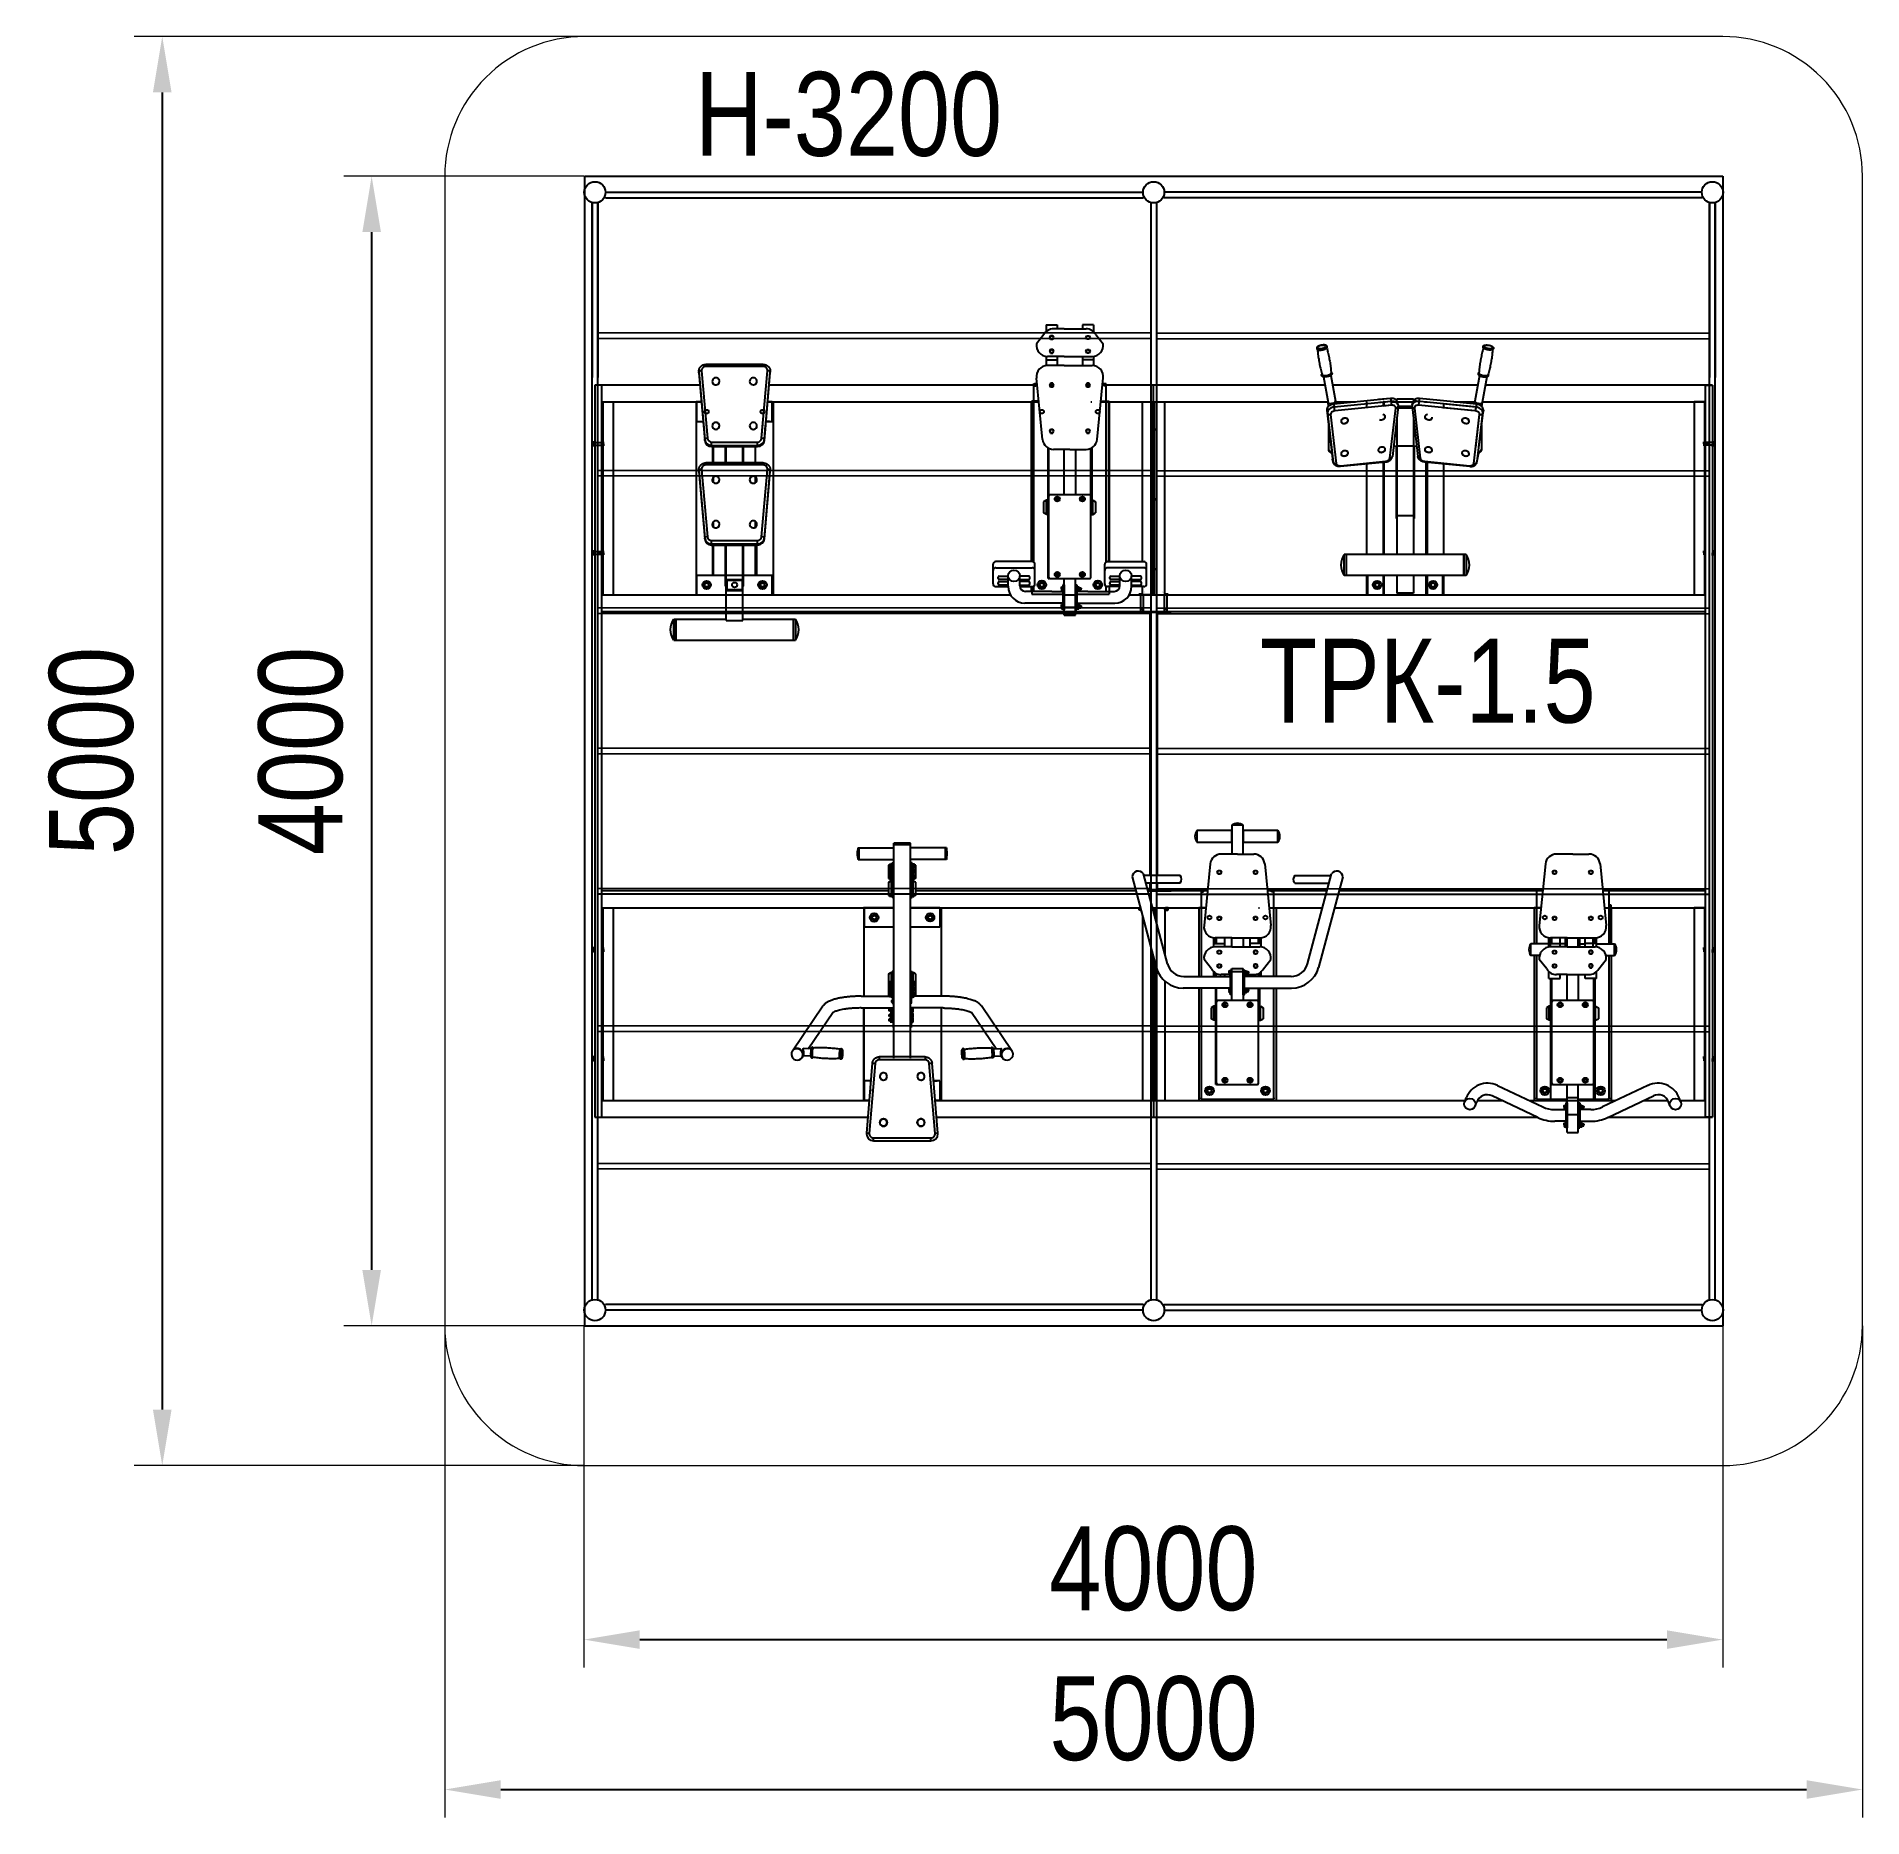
# Model space of a CAD drawing. Header units: millimetres. Extents: x -4055 to 2481, y -3840 to 2533.
import ezdxf

# ---------------------------------------------------------------- set-up
doc = ezdxf.new("R2010")
doc.units = ezdxf.units.MM
for name, color, linetype in [('DIKOM_АРТИКУЛ', 7, 'Continuous'), ('DIKOM_ЗОНА', 80, 'Continuous'), ('DIKOM_ОБЪЕКТ', 7, 'Continuous'), ('DIKOM_РАЗМЕР_ЗОНА', 7, 'Continuous'), ('DIKOM_РАЗМЕР_ОБЪЕКТА', 7, 'Continuous')]:
    doc.layers.add(name, color=color, linetype=linetype)
doc.styles.add('style1', font='arial.ttf', dxfattribs={"width": 0.8})
doc.dimstyles.new('1-50', dxfattribs={"dimtxt": 300, "dimasz": 200, "dimexe": 100, "dimexo": 0, "dimgap": 100, "dimtad": 1, "dimdec": 0, "dimtxsty": 'style1', "dimcen": 0, "dimclrd": 7, "dimclre": 7, "dimadec": 1, "dimazin": 2, "dimtfac": 1, "dimtdec": 0, "dimtmove": 0, "dimatfit": 3, "dimfxl": 0, "dimlwd": 25, "dimlwe": 18, "dimarcsym": 0})

msp = doc.modelspace()

# ---------------------------------------------------------------- texts
at = {"layer": 'DIKOM_АРТИКУЛ', "color": 7, "linetype": 'Continuous', "lineweight": 15, "insert": (324.2, 377.5), "char_height": 300, "width": 6012.174, "attachment_point": 1, "style": 'style1'}
msp.add_mtext('ТРК-1.5', dxfattribs=at)
at = {"layer": 'DIKOM_РАЗМЕР_ОБЪЕКТА', "color": 7, "linetype": 'Continuous', "lineweight": 15, "insert": (-1698.3, 2405.8), "char_height": 300, "width": 6012.174, "attachment_point": 1, "style": 'style1'}
msp.add_mtext('H-3200', dxfattribs=at)

# ---------------------------------------------------------------- blocks, each defined once
blk = doc.blocks.new('*D0')
at = {"layer": 'Defpoints', "color": 0, "transparency": 16777216}
for p in [(-2095.8, 2032.7), (-2855.5, -2081.1), (-2095.8, -2081.1)]:
    blk.add_point(p, dxfattribs=at)
at = {"layer": 'DIKOM_РАЗМЕР_ОБЪЕКТА', "color": 7, "lineweight": 18, "transparency": 16777216}
for p, q in [((-2095.8, 2032.7), (-2955.5, 2032.7)), ((-2095.8, -2081.1), (-2955.5, -2081.1))]:
    blk.add_line(p, q, dxfattribs=at)
at = {"layer": 'DIKOM_РАЗМЕР_ОБЪЕКТА', "color": 7, "lineweight": 25, "transparency": 16777216}
blk.add_line((-2855.5, 1832.7), (-2855.5, -1881.1), dxfattribs=at)
at = {"layer": 'DIKOM_РАЗМЕР_ОБЪЕКТА', "color": 7, "transparency": 16777216}
for points in [[(-2888.8, 1832.7), (-2822.2, 1832.7), (-2855.5, 2032.7)], [(-2888.8, -1881.1), (-2822.2, -1881.1), (-2855.5, -2081.1)]]:
    blk.add_solid(points, dxfattribs=at)
at = {"layer": 'DIKOM_РАЗМЕР_ОБЪЕКТА', "color": 0, "transparency": 16777216, "insert": (-3108.7, -24.2), "char_height": 300, "attachment_point": 5, "rotation": 90, "style": 'style1'}
blk.add_mtext('4000', dxfattribs=at)
blk = doc.blocks.new('*D1')
at = {"layer": 'Defpoints', "color": 0, "transparency": 16777216}
for p in [(-2095.8, -2081.1), (1980.6, -2081.1), (1980.6, -3204)]:
    blk.add_point(p, dxfattribs=at)
at = {"layer": 'DIKOM_РАЗМЕР_ОБЪЕКТА', "color": 7, "lineweight": 18, "transparency": 16777216}
for p, q in [((-2095.8, -2081.1), (-2095.8, -3304)), ((1980.6, -2081.1), (1980.6, -3304))]:
    blk.add_line(p, q, dxfattribs=at)
at = {"layer": 'DIKOM_РАЗМЕР_ОБЪЕКТА', "color": 7, "lineweight": 25, "transparency": 16777216}
blk.add_line((-1895.8, -3204), (1780.6, -3204), dxfattribs=at)
at = {"layer": 'DIKOM_РАЗМЕР_ОБЪЕКТА', "color": 7, "transparency": 16777216}
for points in [[(-1895.8, -3170.7), (-1895.8, -3237.3), (-2095.8, -3204)], [(1780.6, -3170.7), (1780.6, -3237.3), (1980.6, -3204)]]:
    blk.add_solid(points, dxfattribs=at)
at = {"layer": 'DIKOM_РАЗМЕР_ОБЪЕКТА', "color": 0, "transparency": 16777216, "insert": (-57.6, -2950.8), "char_height": 300, "attachment_point": 5, "style": 'style1'}
blk.add_mtext('4000', dxfattribs=at)
blk = doc.blocks.new('*D2')
at = {"layer": 'Defpoints', "color": 0, "transparency": 16777216}
for p in [(-2093.7, 2532.7), (-3605, -2581.1), (-2093.7, -2581.1)]:
    blk.add_point(p, dxfattribs=at)
at = {"layer": 'DIKOM_РАЗМЕР_ЗОНА', "color": 7, "lineweight": 18, "transparency": 16777216}
for p, q in [((-2093.7, 2532.7), (-3705, 2532.7)), ((-2093.7, -2581.1), (-3705, -2581.1))]:
    blk.add_line(p, q, dxfattribs=at)
at = {"layer": 'DIKOM_РАЗМЕР_ЗОНА', "color": 7, "lineweight": 25, "transparency": 16777216}
blk.add_line((-3605, 2332.7), (-3605, -2381.1), dxfattribs=at)
at = {"layer": 'DIKOM_РАЗМЕР_ЗОНА', "color": 7, "transparency": 16777216}
for points in [[(-3638.3, 2332.7), (-3571.7, 2332.7), (-3605, 2532.7)], [(-3638.3, -2381.1), (-3571.7, -2381.1), (-3605, -2581.1)]]:
    blk.add_solid(points, dxfattribs=at)
at = {"layer": 'DIKOM_РАЗМЕР_ЗОНА', "color": 0, "transparency": 16777216, "insert": (-3858.2, -24.2), "char_height": 300, "attachment_point": 5, "rotation": 90, "style": 'style1'}
blk.add_mtext('5000', dxfattribs=at)
blk = doc.blocks.new('*D3')
at = {"layer": 'Defpoints', "color": 0, "transparency": 16777216}
for p in [(-2593.7, -2081.1), (2480.6, -2081.1), (2480.6, -3740.5)]:
    blk.add_point(p, dxfattribs=at)
at = {"layer": 'DIKOM_РАЗМЕР_ЗОНА', "color": 7, "lineweight": 18, "transparency": 16777216}
for p, q in [((-2593.7, -2081.1), (-2593.7, -3840.5)), ((2480.6, -2081.1), (2480.6, -3840.5))]:
    blk.add_line(p, q, dxfattribs=at)
at = {"layer": 'DIKOM_РАЗМЕР_ЗОНА', "color": 7, "lineweight": 25, "transparency": 16777216}
blk.add_line((-2393.7, -3740.5), (2280.6, -3740.5), dxfattribs=at)
at = {"layer": 'DIKOM_РАЗМЕР_ЗОНА', "color": 7, "transparency": 16777216}
for points in [[(-2393.7, -3707.2), (-2393.7, -3773.8), (-2593.7, -3740.5)], [(2280.6, -3707.2), (2280.6, -3773.8), (2480.6, -3740.5)]]:
    blk.add_solid(points, dxfattribs=at)
at = {"layer": 'DIKOM_РАЗМЕР_ЗОНА', "color": 0, "transparency": 16777216, "insert": (-56.5, -3487.3), "char_height": 300, "attachment_point": 5, "style": 'style1'}
blk.add_mtext('5000', dxfattribs=at)

# ---------------------------------------------------------------- dimensions: what is measured, and where the dimension line sits
at = {"layer": 'DIKOM_РАЗМЕР_ЗОНА'}
dim = msp.add_linear_dim(base=(-3605, -2581.1), p1=(-2093.7, 2532.7), p2=(-2093.7, -2581.1), angle=90, text='5000', dimstyle='1-50', dxfattribs=at)
dim.commit()
dim.dimension.update_dxf_attribs({"geometry": '*D2', "text_midpoint": (-3858.2, -24.2)})
dim = msp.add_linear_dim(base=(2480.6, -3740.5), p1=(-2593.7, -2081.1), p2=(2480.6, -2081.1), text='5000', dimstyle='1-50', dxfattribs=at)
dim.commit()
dim.dimension.update_dxf_attribs({"geometry": '*D3', "text_midpoint": (-56.5, -3487.3)})
at = {"layer": 'DIKOM_РАЗМЕР_ОБЪЕКТА'}
dim = msp.add_linear_dim(base=(-2855.5, -2081.1), p1=(-2095.8, 2032.7), p2=(-2095.8, -2081.1), angle=90, text='4000', dimstyle='1-50', dxfattribs=at)
dim.commit()
dim.dimension.update_dxf_attribs({"geometry": '*D0', "text_midpoint": (-3108.7, -24.2)})
dim = msp.add_linear_dim(base=(1980.6, -3204), p1=(-2095.8, -2081.1), p2=(1980.6, -2081.1), text='4000', dimstyle='1-50', dxfattribs=at)
dim.commit()
dim.dimension.update_dxf_attribs({"geometry": '*D1', "text_midpoint": (-57.6, -2950.8)})

# ---------------------------------------------------------------- hatches: boundary and pattern name
at = {"layer": 'DIKOM_ОБЪЕКТ'}
h = msp.add_hatch(color=256, dxfattribs=at)
h.paths.add_polyline_path([(-986.5, -358.8), (-926.5, -358.8), (-926.5, -353.8), (-986.5, -353.8)])
h.paths.add_polyline_path([(-801.5, -370.2), (-801.5, -412.5), (-798.5, -412.5), (-798.5, -370.2)])
h.paths.add_polyline_path([(-795.5, -391.3), (-796.3, -380.4), (-798.5, -370.2), (-798.5, -412.5), (-796.3, -401.7)])
h.paths.add_polyline_path([(-1111.5, -412.5), (-1111.5, -370.2), (-1114.5, -370.2), (-1114.5, -412.5)])
h.paths.add_polyline_path([(-1114.5, -412.5), (-1114.5, -370.2), (-1116.8, -381), (-1117.5, -391.3), (-1116.7, -402.3)])

# ---------------------------------------------------------------- linework, layer by layer
at = {"layer": 'DIKOM_ЗОНА', "color": 3, "lineweight": 15}
msp.add_lwpolyline([(-2093.7, -2581.1), (1980.6, -2581.1, 0.414214), (2480.6, -2081.1), (2480.6, 2032.7, 0.414214), (1980.6, 2532.7), (-2093.7, 2532.7, 0.414214), (-2593.7, 2032.7), (-2593.7, -2081.1, 0.414214)], format="xyb", close=True, dxfattribs=at)
at = {"layer": 'DIKOM_ОБЪЕКТ'}
for p, q in [((-2093.7, 2032.7), (1980.6, 2032.7)), ((-2093.7, 2032.7), (-2093.7, -2081.1)), ((1980.6, 2032.7), (1980.6, -2081.1)), ((-2018.5, 1975.2), (-94.5, 1975.2)), ((1905.5, 1975.2), (-18.5, 1975.2)), ((-2066.5, -1986.8), (-2066.5, 1938.5)), ((-2066.5, 1937.2), (-2066.5, 1312.1)), ((-2046.5, -1986.8), (-2046.5, 1938.5)), ((-2046.5, 1937.2), (-2046.5, 1312.1)), ((-2018.5, 1955.2), (-94.5, 1955.2)), ((-66.7, 1937.2), (-66.7, -1986.8)), ((-46.7, 1937.2), (-46.7, -1986.8)), ((1905.5, 1955.2), (-18.5, 1955.2)), ((1933.5, -1986.8), (1933.5, 1938.5)), ((1933.5, 1937.2), (1933.5, 1312.1)), ((1953.5, -1986.8), (1953.5, 1938.5)), ((1953.5, 1937.2), (1953.5, 1312.1)), ((-66.7, 1471.1), (-2046.5, 1472.1)), ((-66.7, 1451.1), (-2046.5, 1452.1)), ((-449.5, 1466), (-476.2, 1432.7)), ((-441.5, 1500.4), (-401.5, 1500.4)), ((-441.5, 1500.4), (-441.5, 1474.2)), ((-441.5, 1500.4), (-441.5, 1476.1)), ((-425.3, 1462.2), (-429, 1455.7)), ((-429, 1455.7), (-425.3, 1449.2)), ((-417.8, 1462.2), (-425.3, 1462.2)), ((-425.3, 1449.2), (-417.8, 1449.2)), ((-414, 1455.7), (-417.8, 1462.2)), ((-417.8, 1449.2), (-414, 1455.7)), ((-376.5, 1486.6), (-414.6, 1486.6)), ((-401.5, 1500.4), (-401.5, 1486.6)), ((-401.5, 1500.4), (-401.5, 1486.6)), ((-376.5, 1486.6), (-298.5, 1486.6)), ((-271.5, 1500.4), (-311.5, 1500.4)), ((-311.5, 1500.4), (-311.5, 1486.6)), ((-311.5, 1500.4), (-311.5, 1486.6)), ((-299, 1455.7), (-295.3, 1462.2)), ((-295.3, 1449.2), (-299, 1455.7)), ((-295.3, 1462.2), (-287.8, 1462.2)), ((-287.8, 1449.2), (-295.3, 1449.2)), ((-287.8, 1462.2), (-284, 1455.7)), ((-284, 1455.7), (-287.8, 1449.2)), ((-271.5, 1500.4), (-271.5, 1474.2)), ((-271.5, 1500.4), (-271.5, 1476.1)), ((-263.6, 1466), (-236.8, 1432.7)), ((-46.7, 1471.1), (1933.5, 1472.1)), ((-46.7, 1451.1), (1933.5, 1452.1)), ((-441.5, 1388.3), (-441.5, 1355)), ((-441.5, 1375.3), (-401.5, 1375.3)), ((-376.5, 1388), (-436.5, 1388)), ((-425.3, 1413), (-429, 1406.5)), ((-429, 1406.5), (-425.3, 1400)), ((-417.8, 1413), (-425.3, 1413)), ((-425.3, 1400), (-417.8, 1400)), ((-414, 1406.5), (-417.8, 1413)), ((-417.8, 1400), (-414, 1406.5)), ((-401.5, 1388), (-401.5, 1355.3)), ((-401.5, 1388), (-401.5, 1355.3)), ((-376.5, 1388), (-276.6, 1388)), ((-311.5, 1388), (-311.5, 1355.3)), ((-311.5, 1388), (-311.5, 1355.3)), ((-271.5, 1375.3), (-311.5, 1375.3)), ((-299, 1406.5), (-295.3, 1413)), ((-295.3, 1400), (-299, 1406.5)), ((-295.3, 1413), (-287.8, 1413)), ((-287.8, 1400), (-295.3, 1400)), ((-287.8, 1413), (-284, 1406.5)), ((-284, 1406.5), (-287.8, 1400)), ((-271.5, 1388.3), (-271.5, 1355)), ((-1684.4, 1335), (-1684.4, 1331.1)), ((-1684.4, 1334), (-1663.5, 1091.5)), ((-1684.3, 1329.1), (-1684.3, 1333)), ((-1684.3, 1329.1), (-1663.5, 1087.6)), ((-1674.3, 1336.4), (-1653.5, 1094.9)), ((-1659.4, 1359.5), (-1659.4, 1352)), ((-1453.7, 1359.5), (-1659.4, 1359.5)), ((-1453.7, 1352), (-1659.4, 1352)), ((-1459.6, 1094.9), (-1438.8, 1336.4)), ((-1453.7, 1359.5), (-1453.7, 1352)), ((-1449.6, 1091.5), (-1428.8, 1333)), ((-1449.6, 1087.6), (-1428.8, 1329.1)), ((-1428.8, 1329.1), (-1428.8, 1333)), ((-1428.7, 1335), (-1428.7, 1331.1)), ((-454.3, 1090.6), (-476.2, 1310.6)), ((-376.5, 1355.3), (-436.5, 1355.3)), ((-376.5, 1355.3), (-276.6, 1355.3)), ((-239.1, 1287.7), (-236.8, 1310.6)), ((551.1, 1315.1), (567.7, 1222.8)), ((577.4, 1319.8), (594.1, 1227.5)), ((1109.5, 1319.8), (1092.8, 1227.5)), ((1135.8, 1315.1), (1119.2, 1222.8)), ((-2031.5, 1285.2), (-2056.5, 1285.2)), ((-2056.5, 1285.2), (-2056.5, -1334.8)), ((-1680.2, 1285.2), (-2056.5, 1285.2)), ((-2031.5, -1334.8), (-2031.5, 1285.2)), ((-473.7, 1285.2), (-1432.9, 1285.2)), ((-486.5, 1286.2), (-486.5, 1290.2)), ((-486.5, 1290.2), (-482.5, 1290.2)), ((-486.5, 1286.2), (-486.5, 1096.4)), ((-486.5, 1282.2), (-478.5, 1282.2)), ((-482.5, 1282.2), (-482.5, 1290.2)), ((-474.2, 1290.2), (-482.5, 1290.2)), ((-482.5, 1286.2), (-478.5, 1286.2)), ((-478.5, 1282.2), (-478.5, 1290.2)), ((-425.3, 1291.8), (-429, 1285.3)), ((-429, 1285.3), (-425.3, 1278.8)), ((-414.1, 1285.2), (-429, 1285.2)), ((-417.8, 1291.8), (-425.3, 1291.8)), ((-425.3, 1278.8), (-417.8, 1278.8)), ((-414, 1285.3), (-417.8, 1291.8)), ((-417.8, 1278.8), (-414, 1285.3)), ((-295.3, 1291.8), (-299, 1285.3)), ((-299, 1285.3), (-295.3, 1278.8)), ((-284.1, 1285.2), (-299, 1285.2)), ((-287.8, 1291.8), (-295.3, 1291.8)), ((-295.3, 1278.8), (-287.8, 1278.8)), ((-284, 1285.3), (-287.8, 1291.8)), ((-287.8, 1278.8), (-284, 1285.3)), ((-258.8, 1090.6), (-239.1, 1287.7)), ((-56.5, 1285.2), (-239.4, 1285.2)), ((-230.5, 1290.2), (-238.9, 1290.2)), ((-234.5, 1282.2), (-234.5, 1290.2)), ((-230.5, 1286.2), (-234.5, 1286.2)), ((-226.5, 1282.2), (-234.5, 1282.2)), ((-230.5, 1290.2), (-226.5, 1290.2)), ((-226.5, 1290.2), (-230.5, 1290.2)), ((-230.5, 1282.2), (-230.5, 1290.2)), ((-226.5, 1286.2), (-226.5, 1290.2)), ((-226.5, 1286.2), (-226.5, 1290.2)), ((-226.5, 1096.4), (-226.5, 1286.2)), ((556.5, 1285.2), (-56.5, 1285.2)), ((-56.5, 1225.2), (-56.5, 1285.2)), ((1103.2, 1285.2), (583.7, 1285.2)), ((1943.5, 1285.2), (1130.4, 1285.2)), ((1918.5, -1334.8), (1918.5, 1285.2)), ((1918.5, 1285.2), (1943.5, 1285.2)), ((1943.5, 1285.2), (1943.5, -1334.8)), ((-2031.5, 1225.2), (-1675, 1225.2)), ((-2031.5, 1225.2), (-1991.5, 1225.2)), ((-2031.5, 1125.2), (-2031.5, 1225.2)), ((-2028.5, 1225.2), (-2028.5, 535.2)), ((-1991.5, 1225.2), (-1991.5, 535.2)), ((-1675, 1225.2), (-1694.5, 1225.2)), ((-1694.5, 1225.2), (-1694.5, 535.2)), ((-1691.5, 1155.2), (-1691.5, 1225.2)), ((-1691.5, 1225.2), (-1675, 1225.2)), ((-1438.1, 1225.2), (-467.7, 1225.2)), ((-1438.1, 1225.2), (-1418.5, 1225.2)), ((-1438.1, 1225.2), (-1421.5, 1225.2)), ((-1431.5, 1225.2), (-1437.8, 1225.2)), ((-1421.5, 1225.2), (-1431.5, 1225.2)), ((-1421.5, 1225.2), (-1421.5, 1221.2)), ((-1421.5, 1155.2), (-1421.5, 1225.2)), ((-1421.5, 1216.2), (-1421.5, 1221.2)), ((-1421.5, 1216.2), (-1421.5, 1164.2)), ((-1418.5, 1225.2), (-1418.5, 535.2)), ((-467.7, 1225.2), (-494.5, 1225.2)), ((-494.5, 1225.2), (-494.5, 654)), ((-468, 1227.7), (-492.3, 1227.7)), ((-492.3, 1227.7), (-492.3, 654)), ((-281.5, 1225.2), (-277.5, 1225.2)), ((-281.5, 1225.2), (-277.5, 1225.2)), ((-245.4, 1225.2), (-56.5, 1225.2)), ((-245.4, 1225.2), (-218.5, 1225.2)), ((-245.1, 1227.7), (-216.3, 1227.7)), ((-218.5, 1225.2), (-218.5, 654)), ((-216.3, 1227.7), (-216.3, 654)), ((-96.5, 654), (-96.5, 1225.2)), ((-59.5, 535.2), (-59.5, 1225.2)), ((-56.5, 1225.2), (567.3, 1225.2)), ((-56.5, 635.2), (-56.5, 1225.2)), ((-56.5, 635.2), (-56.5, 1225.2)), ((-53.5, 535.2), (-53.5, 1225.2)), ((-16.5, 535.2), (-16.5, 1225.2)), ((563.3, 1195.8), (565.4, 1185.3)), ((563.3, 1195.8), (584, 1021.1)), ((565.4, 1185.3), (586.1, 1010.6)), ((576.7, 1179.9), (597.3, 1005.1)), ((791.7, 1237.6), (588, 1217.4)), ((588, 1217.4), (590.1, 1206.9)), ((793.8, 1227.1), (590.1, 1206.9)), ((795.1, 1213.1), (591.5, 1192.8)), ((593.1, 1225.2), (666, 1225.2)), ((705.5, 1225.2), (705.5, 1204.2)), ((791.7, 1237.6), (747.9, 1233.3)), ((793.8, 1227.1), (753.3, 1223.1)), ((764.5, 1225.2), (773.7, 1225.2)), ((768.5, 1225.2), (764.5, 1225.2)), ((764.5, 1225.2), (764.5, 1210)), ((795.1, 1213.1), (766.5, 1210.2)), ((768.5, 1210.4), (768.5, 1225.2)), ((789.3, 1024.2), (810, 1203)), ((791.7, 1237.6), (793.8, 1227.1)), ((794.1, 1225.2), (808.4, 1225.2)), ((818.5, 1208.9), (797.9, 1030.1)), ((813.5, 1236.7), (873.5, 1236.7)), ((813.5, 1230.5), (813.5, 1236.7)), ((816.1, 1225.2), (870.8, 1225.2)), ((818.3, 1214.3), (816.2, 1224.8)), ((869.1, 1202.7), (817.8, 1202.7)), ((868.9, 1204.8), (818, 1204.8)), ((868.9, 1204.8), (818, 1204.8)), ((868.9, 1204.8), (818, 1204.8)), ((868.5, 1208.4), (818.4, 1208.4)), ((868.4, 1208.9), (889, 1030.1)), ((868.6, 1214.3), (870.7, 1224.8)), ((1090.5, 1207.5), (872.5, 1229.2)), ((873.5, 1236.7), (873.5, 1230.5)), ((877, 1203), (897.6, 1024.2)), ((1090.4, 1193.3), (891.8, 1213.1)), ((895.2, 1237.6), (893.2, 1227.1)), ((1091.4, 1218.1), (895.2, 1237.6)), ((913.2, 1225.2), (922.5, 1225.2)), ((918.5, 1225.2), (922.5, 1225.2)), ((918.5, 1224.6), (918.5, 1225.2)), ((922.5, 1225.2), (922.5, 1224.2)), ((1095.4, 1192.8), (979, 1204.4)), ((981.5, 1218.4), (981.5, 1204.2)), ((1096.8, 1206.9), (989.7, 1217.5)), ((1098.9, 1217.4), (992.4, 1228)), ((1020.9, 1225.2), (1093.8, 1225.2)), ((1089.6, 1005.1), (1110.2, 1179.9)), ((1096.4, 1062.5), (1110.2, 1179.9)), ((1098.9, 1217.4), (1096.8, 1206.9)), ((1100.9, 1010.6), (1121.5, 1185.3)), ((1107.1, 1063.5), (1121.5, 1185.3)), ((1107.9, 1063), (1123.6, 1195.8)), ((1119.6, 1225.2), (1918.5, 1225.2)), ((1123.6, 1195.8), (1121.5, 1185.3)), ((1918.5, 1225.2), (1878.5, 1225.2)), ((1878.5, 1225.2), (1878.5, 535.2)), ((1915.5, 1225.2), (1915.5, 535.2)), ((1918.5, 1125.2), (1918.5, 1225.2)), ((-1691.5, 1155.2), (-1668.9, 1155.2)), ((-1668.1, 1141.7), (-1663.5, 1087.6)), ((-1667.8, 1141.9), (-1663.5, 1091.5)), ((-1657.8, 1145.2), (-1653.5, 1094.9)), ((-1459.6, 1094.9), (-1455.3, 1145.2)), ((-1449.6, 1091.5), (-1445.3, 1141.9)), ((-1449.6, 1087.6), (-1445, 1141.7)), ((-1444.1, 1155.2), (-1421.5, 1155.2)), ((-1431.5, 1155.2), (-1443.8, 1155.2)), ((-1431.5, 1155.2), (-1421.5, 1155.2)), ((-1421.5, 1159.2), (-1421.5, 1164.2)), ((-1421.5, 1155.2), (-1421.5, 1159.2)), ((-425.3, 1126.8), (-429, 1120.3)), ((-429, 1120.3), (-425.3, 1113.8)), ((-417.8, 1126.8), (-425.3, 1126.8)), ((-425.3, 1113.8), (-417.8, 1113.8)), ((-414, 1120.3), (-417.8, 1126.8)), ((-417.8, 1113.8), (-414, 1120.3)), ((-295.3, 1126.8), (-299, 1120.3)), ((-299, 1120.3), (-295.3, 1113.8)), ((-287.8, 1126.8), (-295.3, 1126.8)), ((-295.3, 1113.8), (-287.8, 1113.8)), ((-284, 1120.3), (-287.8, 1126.8)), ((-287.8, 1113.8), (-284, 1120.3)), ((-59.5, 1139.4), (-59.5, 1130.2)), ((-59.5, 1134.3), (-53.5, 1134.3)), ((-59.5, 1120.9), (-59.5, 1130.2)), ((-59.5, 1126), (-53.5, 1126)), ((-58.9, 1135.2), (-53.5, 1135.2)), ((-58.9, 1125.2), (-53.5, 1125.2)), ((-53.5, 1130.2), (-53.5, 1137.8)), ((-53.5, 1130.2), (-53.5, 1122.6)), ((569.7, 1142), (569.7, 1055.1)), ((813.5, 1165.6), (813.5, 1068.3)), ((813.9, 1169.2), (813.9, 1068.4)), ((873, 1169.2), (873, 1068.4)), ((873.4, 1165.6), (873.4, 1068.3)), ((1102.9, 1021.1), (1117.2, 1142)), ((1117.2, 1142), (1117.2, 1055.1)), ((-2058.5, 1075.2), (-2058.5, 1085.2)), ((-2058.5, 1085.2), (-2056.5, 1085.2)), ((-2058.5, 1084.4), (-2058.5, 1075.2)), ((-2058.5, 1065.9), (-2058.5, 1075.2)), ((-2058.5, 1075.2), (-2058.5, 1065.2)), ((-2058.5, 1065.2), (-2056.5, 1065.2)), ((-2056.5, 1085.2), (-2056.5, 1075.2)), ((-2056.5, 1080.2), (-2028.5, 1080.2)), ((-2056.5, 1065.2), (-2056.5, 1075.2)), ((-2056.5, 1070.2), (-2028.5, 1070.2)), ((-2026, 1082.8), (-2028.5, 1082.8)), ((-2028.5, 1082.8), (-2028.5, 1075.2)), ((-2028.5, 1075.6), (-2026, 1076.5)), ((-2028.5, 1067.6), (-2028.5, 1075.2)), ((-2026, 1074.7), (-2028.5, 1073.8)), ((-2026, 1067.6), (-2028.5, 1067.6)), ((-2026, 1075.2), (-2026, 1082.8)), ((-2026, 1075.2), (-2026, 1082.4)), ((-2026, 1075.2), (-2026, 1067.6)), ((-2026, 1075.2), (-2026, 1067.9)), ((-1663.5, 1087.6), (-1663.5, 1091.5)), ((-1638.5, 1081.6), (-1474.5, 1081.6)), ((-1638.5, 1069.3), (-1638.5, 1081.6)), ((-1638.5, 1069.3), (-1474.5, 1069.3)), ((-1638.5, 1065.5), (-1638.5, 1069.3)), ((-1638.5, 1065.5), (-1474.5, 1065.5)), ((-1635.5, 1065.5), (-1635.5, 1006.9)), ((-1631.5, 1006.9), (-1631.5, 1065.5)), ((-1588.5, 1006.9), (-1588.5, 1065.5)), ((-1586.5, 1006.9), (-1586.5, 1065.5)), ((-1526.5, 1006.9), (-1526.5, 1065.5)), ((-1524.5, 1006.9), (-1524.5, 1065.5)), ((-1481.5, 1006.9), (-1481.5, 1065.5)), ((-1474.5, 1069.3), (-1474.5, 1081.6)), ((-1474.5, 1065.5), (-1474.5, 1069.3)), ((-1449.6, 1087.6), (-1449.6, 1091.5)), ((-486.5, 1096.4), (-486.5, 979.5)), ((-435.5, 1061.2), (-435.5, 822.2)), ((-431.5, 592.7), (-431.5, 1059.1)), ((-356.5, 1055.3), (-414.6, 1055.3)), ((-376.5, 892.7), (-376.5, 1055.3)), ((-356.5, 1055.3), (-298.5, 1055.3)), ((-336.5, 1055.3), (-336.5, 892.7)), ((-281.5, 822.2), (-281.5, 1059.1)), ((-277.5, 1061.2), (-277.5, 822.2)), ((-226.5, 979.5), (-226.5, 1096.4)), ((569.7, 1055.1), (569.7, 1052.3)), ((802.1, 1067.2), (813.5, 1068.3)), ((811.5, 1068.1), (811.5, 807.4)), ((813.5, 1068.3), (813.5, 679.4)), ((813.9, 1068.4), (873, 1068.4)), ((873.4, 1068.3), (884.8, 1067.2)), ((873.5, 1068.3), (873.5, 679.4)), ((875.5, 1068.1), (875.5, 807.4)), ((1117.2, 1055.1), (1117.2, 1052.3)), ((1913, 1075.2), (1913, 1082.8)), ((1913, 1082.8), (1915.5, 1082.8)), ((1913, 1075.2), (1913, 1082.4)), ((1915.5, 1075.6), (1913, 1076.5)), ((1913, 1075.2), (1913, 1067.6)), ((1913, 1075.2), (1913, 1067.9)), ((1913, 1074.7), (1915.5, 1073.8)), ((1913, 1067.6), (1915.5, 1067.6)), ((1915.5, 1082.8), (1915.5, 1075.2)), ((1943.5, 1080.2), (1915.5, 1080.2)), ((1926.5, 1079.3), (1915.5, 1079.3)), ((1915.5, 1067.6), (1915.5, 1075.2)), ((1926.5, 1071), (1915.5, 1071)), ((1943.5, 1070.2), (1915.5, 1070.2)), ((1926.5, 1080.2), (1926.5, 1075.2)), ((1926.5, 1070.2), (1926.5, 1075.2)), ((1945.5, 1085.2), (1943.5, 1085.2)), ((1943.5, 1085.2), (1943.5, 1075.2)), ((1943.5, 1065.2), (1943.5, 1075.2)), ((1945.5, 1065.2), (1943.5, 1065.2)), ((1945.5, 1075.2), (1945.5, 1085.2)), ((1945.5, 1084.4), (1945.5, 1075.2)), ((1945.5, 1065.9), (1945.5, 1075.2)), ((1945.5, 1075.2), (1945.5, 1065.2)), ((-1684.4, 982.4), (-1684.4, 978.5)), ((-1684.3, 980.4), (-1663.5, 738.9)), ((-1684.3, 976.5), (-1684.3, 980.4)), ((-1674.3, 983.8), (-1653.5, 742.3)), ((-1659.4, 1006.9), (-1659.4, 999.5)), ((-1453.7, 1006.9), (-1659.4, 1006.9)), ((-1453.7, 999.5), (-1659.4, 999.5)), ((-1459.6, 742.3), (-1438.8, 983.8)), ((-1453.7, 1006.9), (-1453.7, 999.5)), ((-1449.6, 738.9), (-1428.8, 980.4)), ((-1428.8, 976.5), (-1428.8, 980.4)), ((-1428.7, 982.4), (-1428.7, 978.5)), ((586.2, 1009.6), (584.1, 1020.1)), ((774.1, 1010.1), (611.7, 993.9)), ((612.1, 996.9), (774.5, 1013)), ((705.5, 1006.2), (705.5, 679.4)), ((764.5, 1009.1), (764.5, 679.4)), ((768.5, 679.4), (768.5, 1012.4)), ((912.4, 1013), (1074.8, 996.9)), ((1075.2, 993.9), (912.8, 1010.1)), ((918.5, 679.4), (918.5, 1012.4)), ((922.5, 1012), (922.5, 679.4)), ((981.5, 1006.2), (981.5, 679.4)), ((1100.7, 1009.6), (1107.4, 1043.1)), ((1105.3, 1042.9), (1105.5, 1042.9)), ((-66.7, 979.1), (-2046.5, 980.1)), ((-66.7, 959.1), (-2046.5, 960.1)), ((-1684.3, 976.5), (-1663.5, 735)), ((-1635.5, 951.2), (-1635.5, 941.5)), ((-1631.5, 936.5), (-1631.5, 956.3)), ((-1481.5, 936.5), (-1481.5, 956.3)), ((-1477.5, 951.2), (-1477.5, 941.5)), ((-1449.6, 735), (-1428.8, 976.5)), ((-486.5, 979.5), (-486.5, 652.7)), ((-226.5, 652.7), (-226.5, 979.5)), ((-46.7, 979.1), (1933.5, 980.1)), ((-46.7, 959.1), (1933.5, 960.1)), ((-440.5, 873.2), (-450.5, 867.4)), ((-450.5, 867.4), (-450.5, 827.9)), ((-433.5, 873.2), (-440.5, 873.2)), ((-440.5, 822.2), (-440.5, 873.2)), ((-431.5, 892.7), (-433.5, 892.7)), ((-433.5, 892.7), (-431.5, 892.7)), ((-433.5, 592.7), (-433.5, 892.7)), ((-431.5, 892.7), (-431.5, 887.7)), ((-431.5, 597.7), (-431.5, 887.7)), ((-285.5, 892.7), (-427.5, 892.7)), ((-407.3, 877.7), (-404.4, 882.7)), ((-404.4, 872.7), (-407.3, 877.7)), ((-404.4, 882.7), (-398.7, 882.7)), ((-398.7, 872.7), (-404.4, 872.7)), ((-398.7, 882.7), (-395.8, 877.7)), ((-395.8, 877.7), (-398.7, 872.7)), ((-317.3, 877.7), (-314.4, 882.7)), ((-314.4, 872.7), (-317.3, 877.7)), ((-314.4, 882.7), (-308.7, 882.7)), ((-308.7, 872.7), (-314.4, 872.7)), ((-308.7, 882.7), (-305.8, 877.7)), ((-305.8, 877.7), (-308.7, 872.7)), ((-281.5, 596.7), (-281.5, 888.7)), ((-281.5, 873.2), (-274.5, 873.2)), ((-274.5, 873.2), (-264.5, 867.4)), ((-274.5, 822.2), (-274.5, 873.2)), ((-264.5, 867.4), (-264.5, 827.9)), ((-59.5, 889.4), (-59.5, 880.2)), ((-59.5, 884.3), (-53.5, 884.3)), ((-59.5, 870.9), (-59.5, 880.2)), ((-59.5, 876), (-53.5, 876)), ((-58.9, 885.2), (-53.5, 885.2)), ((-58.9, 875.2), (-53.5, 875.2)), ((-53.5, 880.2), (-53.5, 887.8)), ((-53.5, 880.2), (-53.5, 872.6)), ((-1635.5, 791.8), (-1635.5, 782.1)), ((-1631.5, 777.1), (-1631.5, 796.9)), ((-1481.5, 777.1), (-1481.5, 796.9)), ((-1477.5, 791.8), (-1477.5, 782.1)), ((-440.5, 822.2), (-450.5, 827.9)), ((-433.5, 822.2), (-440.5, 822.2)), ((-281.5, 822.2), (-274.5, 822.2)), ((-274.5, 822.2), (-264.5, 827.9)), ((811.5, 813.3), (813.5, 813.3)), ((811.5, 807.4), (813.5, 807.4)), ((873.5, 817.4), (813.5, 817.4)), ((875.5, 813.3), (873.5, 813.3)), ((875.5, 807.4), (873.5, 807.4)), ((-1663.5, 735), (-1663.5, 738.9)), ((-1638.5, 729), (-1474.5, 729)), ((-1638.5, 716.8), (-1638.5, 729)), ((-1474.5, 716.8), (-1474.5, 729)), ((-1449.6, 735), (-1449.6, 738.9)), ((-2058.5, 685.2), (-2058.5, 695.2)), ((-2058.5, 695.2), (-2056.5, 695.2)), ((-2058.5, 694.4), (-2058.5, 685.2)), ((-2058.5, 675.9), (-2058.5, 685.2)), ((-2058.5, 685.2), (-2058.5, 675.2)), ((-2058.5, 675.2), (-2056.5, 675.2)), ((-2056.5, 695.2), (-2056.5, 685.2)), ((-2056.5, 690.2), (-2028.5, 690.2)), ((-2056.5, 675.2), (-2056.5, 685.2)), ((-2056.5, 680.2), (-2028.5, 680.2)), ((-2039.5, 690.2), (-2039.5, 685.2)), ((-2039.5, 689.3), (-2028.5, 689.3)), ((-2039.5, 680.2), (-2039.5, 685.2)), ((-2039.5, 681), (-2028.5, 681)), ((-2026, 692.8), (-2028.5, 692.8)), ((-2028.5, 692.8), (-2028.5, 685.2)), ((-2028.5, 685.6), (-2026, 686.5)), ((-2028.5, 677.6), (-2028.5, 685.2)), ((-2026, 684.7), (-2028.5, 683.8)), ((-2026, 677.6), (-2028.5, 677.6)), ((-2026, 685.2), (-2026, 692.8)), ((-2026, 685.2), (-2026, 692.4)), ((-2026, 685.2), (-2026, 677.6)), ((-2026, 685.2), (-2026, 677.9)), ((-1638.5, 716.8), (-1474.5, 716.8)), ((-1638.5, 712.9), (-1638.5, 716.8)), ((-1638.5, 712.9), (-1474.5, 712.9)), ((-1635.5, 712.9), (-1635.5, 605.2)), ((-1631.5, 605.2), (-1631.5, 712.9)), ((-1588.5, 565.2), (-1588.5, 712.9)), ((-1586.5, 442.5), (-1586.5, 712.9)), ((-1526.5, 442.5), (-1526.5, 712.9)), ((-1524.5, 565.2), (-1524.5, 712.9)), ((-1481.5, 605.2), (-1481.5, 712.9)), ((-1477.5, 712.9), (-1477.5, 605.2)), ((-1474.5, 712.9), (-1474.5, 716.8)), ((-491.5, 654), (-621.5, 654)), ((-221.5, 654), (-91.5, 654)), ((1061.5, 679.4), (625.5, 679.4)), ((625.5, 603.4), (625.5, 679.4)), ((633.5, 603.4), (633.5, 679.4)), ((633.5, 603.4), (633.5, 677.8)), ((1053.5, 603.4), (1053.5, 679.4)), ((1053.5, 679.4), (1053.5, 603.4)), ((1061.5, 679.4), (1061.5, 603.4)), ((1913, 685.2), (1913, 692.8)), ((1913, 692.8), (1915.5, 692.8)), ((1913, 685.2), (1913, 692.4)), ((1915.5, 685.6), (1913, 686.5)), ((1913, 685.2), (1913, 677.6)), ((1913, 685.2), (1913, 677.9)), ((1913, 684.7), (1915.5, 683.8)), ((1913, 677.6), (1915.5, 677.6)), ((1915.5, 692.8), (1915.5, 685.2)), ((1915.5, 677.6), (1915.5, 685.2)), ((1945.5, 695.2), (1943.5, 695.2)), ((1943.5, 695.2), (1943.5, 685.2)), ((1943.5, 675.2), (1943.5, 685.2)), ((1945.5, 675.2), (1943.5, 675.2)), ((1945.5, 685.2), (1945.5, 695.2)), ((1945.5, 694.4), (1945.5, 685.2)), ((1945.5, 675.9), (1945.5, 685.2)), ((1945.5, 685.2), (1945.5, 675.2)), ((-1691.5, 605.2), (-1588.5, 605.2)), ((-1691.5, 535.2), (-1691.5, 605.2)), ((-1588.5, 650.2), (-1586.5, 650.2)), ((-1588.5, 649.2), (-1587.6, 650.2)), ((-1588.5, 647.1), (-1586.5, 649.1)), ((-1588.5, 644.9), (-1586.5, 646.9)), ((-1588.5, 642.8), (-1586.5, 644.8)), ((-1588.5, 640.7), (-1586.5, 642.7)), ((-1588.5, 638.6), (-1586.5, 640.6)), ((-1588.5, 636.5), (-1586.5, 638.5)), ((-1588.5, 634.3), (-1586.5, 636.3)), ((-1588.5, 632.2), (-1586.5, 634.2)), ((-1588.5, 630.1), (-1586.5, 632.1)), ((-1588.5, 628), (-1586.5, 630)), ((-1588.5, 625.9), (-1586.5, 627.9)), ((-1588.5, 623.7), (-1586.5, 625.7)), ((-1588.5, 621.6), (-1586.5, 623.6)), ((-1588.5, 619.5), (-1586.5, 621.5)), ((-1588.5, 617.4), (-1586.5, 619.4)), ((-1588.5, 615.2), (-1586.5, 617.2)), ((-1588.5, 613.1), (-1586.5, 615.1)), ((-1588.5, 611), (-1586.5, 613)), ((-1588.5, 608.9), (-1586.5, 610.9)), ((-1588.5, 606.8), (-1586.5, 608.8)), ((-1588.5, 604.6), (-1586.5, 606.6)), ((-1588.5, 605.2), (-1524.5, 605.2)), ((-1588.5, 602.5), (-1586.5, 604.5)), ((-1588.5, 600.4), (-1586.5, 602.4)), ((-1588.5, 598.3), (-1586.5, 600.3)), ((-1588.5, 596.2), (-1586.5, 598.2)), ((-1588.5, 594), (-1586.5, 596)), ((-1588.5, 591.9), (-1586.5, 593.9)), ((-1588.5, 589.8), (-1586.5, 591.8)), ((-1588.5, 587.7), (-1586.5, 589.7)), ((-1586.5, 590.2), (-1526.5, 590.2)), ((-1524.5, 650.2), (-1526.5, 650.2)), ((-1526.5, 649.7), (-1526.1, 650.2)), ((-1526.5, 647.5), (-1524.5, 649.5)), ((-1526.5, 645.4), (-1524.5, 647.4)), ((-1526.5, 643.3), (-1524.5, 645.3)), ((-1526.5, 641.2), (-1524.5, 643.2)), ((-1526.5, 639.1), (-1524.5, 641.1)), ((-1526.5, 636.9), (-1524.5, 638.9)), ((-1526.5, 634.8), (-1524.5, 636.8)), ((-1526.5, 632.7), (-1524.5, 634.7)), ((-1526.5, 630.6), (-1524.5, 632.6)), ((-1526.5, 628.5), (-1524.5, 630.5)), ((-1526.5, 626.3), (-1524.5, 628.3)), ((-1526.5, 624.2), (-1524.5, 626.2)), ((-1526.5, 622.1), (-1524.5, 624.1)), ((-1526.5, 620), (-1524.5, 622)), ((-1526.5, 617.8), (-1524.5, 619.8)), ((-1526.5, 615.7), (-1524.5, 617.7)), ((-1526.5, 613.6), (-1524.5, 615.6)), ((-1526.5, 611.5), (-1524.5, 613.5)), ((-1526.5, 609.4), (-1524.5, 611.4)), ((-1526.5, 607.2), (-1524.5, 609.2)), ((-1526.5, 605.1), (-1524.5, 607.1)), ((-1526.5, 603), (-1524.5, 605)), ((-1526.5, 600.9), (-1524.5, 602.9)), ((-1526.5, 598.8), (-1524.5, 600.8)), ((-1526.5, 596.6), (-1524.5, 598.6)), ((-1526.5, 594.5), (-1524.5, 596.5)), ((-1526.5, 592.4), (-1524.5, 594.4)), ((-1526.5, 590.3), (-1524.5, 592.3)), ((-1526.5, 588.2), (-1524.5, 590.2)), ((-1524.5, 605.2), (-1421.5, 605.2)), ((-1421.5, 535.2), (-1421.5, 605.2)), ((-631.5, 574), (-631.5, 644)), ((-621.5, 631.7), (-491.5, 631.7)), ((-613.5, 593.5), (-613.5, 597.8)), ((-609.5, 601.8), (-577.5, 601.8)), ((-577.5, 589.5), (-609.5, 589.5)), ((-577.5, 565.2), (-577.5, 602.7)), ((-535.5, 567.2), (-535.5, 602.7)), ((-503.5, 601.8), (-535.5, 601.8)), ((-535.5, 589.5), (-503.5, 589.5)), ((-499.5, 593.5), (-499.5, 597.8)), ((-481.5, 574), (-481.5, 644)), ((-433.5, 592.7), (-431.5, 592.7)), ((-433.5, 592.7), (-431.5, 592.7)), ((-431.5, 592.7), (-431.5, 597.7)), ((-427.5, 592.7), (-285.5, 592.7)), ((-407.3, 607.7), (-404.4, 612.7)), ((-404.4, 602.7), (-407.3, 607.7)), ((-404.4, 612.7), (-398.7, 612.7)), ((-398.7, 602.7), (-404.4, 602.7)), ((-398.7, 612.7), (-395.8, 607.7)), ((-395.8, 607.7), (-398.7, 602.7)), ((-376.5, 461.9), (-376.5, 592.7)), ((-336.5, 461.9), (-336.5, 592.7)), ((-317.3, 607.7), (-314.4, 612.7)), ((-314.4, 602.7), (-317.3, 607.7)), ((-314.4, 612.7), (-308.7, 612.7)), ((-308.7, 602.7), (-314.4, 602.7)), ((-308.7, 612.7), (-305.8, 607.7)), ((-305.8, 607.7), (-308.7, 602.7)), ((-231.5, 574), (-231.5, 644)), ((-91.5, 631.7), (-221.5, 631.7)), ((-213.5, 593.5), (-213.5, 597.8)), ((-209.5, 601.8), (-177.5, 601.8)), ((-177.5, 589.5), (-209.5, 589.5)), ((-177.5, 567.2), (-177.5, 602.7)), ((-135.5, 565.2), (-135.5, 602.7)), ((-103.5, 601.8), (-135.5, 601.8)), ((-135.5, 589.5), (-103.5, 589.5)), ((-99.5, 593.5), (-99.5, 597.8)), ((-81.5, 574), (-81.5, 644)), ((-59.5, 639.4), (-59.5, 630.2)), ((-59.5, 634.3), (-53.5, 634.3)), ((-59.5, 620.9), (-59.5, 630.2)), ((-59.5, 626), (-53.5, 626)), ((-58.9, 635.2), (-53.5, 635.2)), ((-58.9, 625.2), (-53.5, 625.2)), ((-56.5, 635.2), (-56.5, 535.2)), ((-56.5, 635.2), (-56.5, 535.2)), ((-53.5, 630.2), (-53.5, 637.8)), ((-53.5, 630.2), (-53.5, 622.6)), ((1061.5, 603.4), (625.5, 603.4)), ((705.5, 603.4), (705.5, 535.2)), ((708.5, 603.4), (708.5, 535.2)), ((764.5, 603.4), (764.5, 535.2)), ((768.5, 535.2), (768.5, 603.4)), ((813.5, 603.4), (813.5, 540.2)), ((873.5, 603.4), (873.5, 540.2)), ((918.5, 535.2), (918.5, 603.4)), ((922.5, 603.4), (922.5, 535.2)), ((978.5, 535.2), (978.5, 603.4)), ((981.5, 603.4), (981.5, 535.2)), ((-2031.5, 535.2), (-569.5, 535.2)), ((-1691.5, 535.2), (-1586.5, 535.2)), ((-1681.5, 535.2), (-1586.5, 535.2)), ((-1588.5, 585.5), (-1586.5, 587.5)), ((-1588.5, 583.4), (-1586.5, 585.4)), ((-1588.5, 581.3), (-1586.5, 583.3)), ((-1588.5, 579.2), (-1586.5, 581.2)), ((-1588.5, 577.1), (-1586.5, 579.1)), ((-1588.5, 574.9), (-1586.5, 576.9)), ((-1588.5, 572.8), (-1586.5, 574.8)), ((-1588.5, 570.7), (-1586.5, 572.7)), ((-1588.5, 568.6), (-1586.5, 570.6)), ((-1588.5, 566.5), (-1586.5, 568.5)), ((-1586.5, 565.2), (-1588.5, 565.2)), ((-1587.7, 565.2), (-1586.5, 566.3)), ((-1586.5, 535.2), (-1526.5, 535.2)), ((-1583.5, 554.2), (-1583.5, 586.2)), ((-1582.5, 587.2), (-1530.5, 587.2)), ((-1530.5, 553.2), (-1582.5, 553.2)), ((-1582.5, 550.2), (-1530.5, 550.2)), ((-1529.5, 586.2), (-1529.5, 554.2)), ((-1526.5, 586), (-1524.5, 588)), ((-1526.5, 583.9), (-1524.5, 585.9)), ((-1526.5, 581.8), (-1524.5, 583.8)), ((-1526.5, 579.7), (-1524.5, 581.7)), ((-1526.5, 577.5), (-1524.5, 579.5)), ((-1526.5, 575.4), (-1524.5, 577.4)), ((-1526.5, 573.3), (-1524.5, 575.3)), ((-1526.5, 571.2), (-1524.5, 573.2)), ((-1526.5, 569.1), (-1524.5, 571.1)), ((-1526.5, 566.9), (-1524.5, 568.9)), ((-1526.5, 565.2), (-1524.5, 565.2)), ((-1526.5, 535.2), (-1421.5, 535.2)), ((-1526.2, 565.2), (-1524.5, 566.8)), ((-621.5, 564), (-577.5, 564)), ((-613.5, 573.7), (-613.5, 578)), ((-609.5, 582), (-577.5, 582)), ((-577.5, 569.7), (-609.5, 569.7)), ((-503.5, 582), (-535.5, 582)), ((-535.5, 569.7), (-503.5, 569.7)), ((-535.3, 564), (-491.5, 564)), ((-420.9, 547.2), (-515.5, 547.2)), ((-499.5, 573.7), (-499.5, 578)), ((-494.5, 564), (-494.5, 547.2)), ((-492.3, 564), (-492.3, 537.7)), ((-492.3, 537.7), (-376.5, 537.7)), ((-486.5, 565.4), (-486.5, 547.2)), ((-420.9, 547.2), (-381.5, 547.2)), ((-386.8, 561.9), (-386.1, 563.3)), ((-386.8, 555.8), (-386.8, 561.9)), ((-386.8, 555.8), (-386.8, 549.6)), ((-386.8, 549.6), (-386.1, 548.3)), ((-386.1, 563.3), (-381.5, 563.3)), ((-386.1, 559.5), (-381.5, 559.5)), ((-386.1, 552), (-381.5, 552)), ((-386.1, 548.3), (-381.5, 548.3)), ((-376.5, 571), (-381.5, 571)), ((-381.5, 571), (-381.5, 481.5)), ((-381.5, 563.3), (-381.5, 555.8)), ((-381.5, 548.3), (-381.5, 555.8)), ((-381.5, 535.2), (-331.5, 535.2)), ((-376.5, 571), (-376.5, 481.5)), ((-336.5, 571), (-336.5, 481.5)), ((-336.5, 571), (-331.5, 571)), ((-336.5, 537.7), (-216.3, 537.7)), ((-331.5, 571), (-331.5, 481.5)), ((-331.5, 555.8), (-331.5, 561.9)), ((-331.5, 561.9), (-329.5, 561.9)), ((-329.5, 556.1), (-331.5, 556.9)), ((-331.5, 555.8), (-331.5, 549.7)), ((-331.5, 555.4), (-329.5, 554.6)), ((-331.5, 549.7), (-329.5, 549.7)), ((-292.2, 547.2), (-331.5, 547.2)), ((-329.5, 561.6), (-328.6, 563.3)), ((-329.5, 561.9), (-329.5, 555.8)), ((-329.5, 555.8), (-329.5, 561.6)), ((-329.5, 549.7), (-329.5, 555.8)), ((-329.5, 555.8), (-329.5, 549.9)), ((-329.5, 549.9), (-328.6, 548.3)), ((-328.6, 563.3), (-323.7, 563.3)), ((-328.6, 559.5), (-323.7, 559.5)), ((-328.6, 552), (-323.7, 552)), ((-328.6, 548.3), (-323.7, 548.3)), ((-323.7, 563.3), (-322.7, 561.6)), ((-323.7, 548.3), (-322.7, 549.9)), ((-322.7, 561.6), (-322.7, 555.8)), ((-322.7, 559.8), (-317.8, 559.8)), ((-322.7, 559.1), (-317.1, 559.1)), ((-322.7, 549.9), (-322.7, 555.8)), ((-322.7, 552.4), (-317.1, 552.4)), ((-322.7, 551.8), (-317.8, 551.8)), ((-317.8, 559.8), (-316.5, 558.5)), ((-317.8, 559.8), (-317.8, 555.8)), ((-317.8, 551.8), (-317.8, 555.8)), ((-317.8, 551.8), (-316.5, 553)), ((-316.5, 558.5), (-316.5, 555.8)), ((-316.5, 553), (-316.5, 555.8)), ((-292.2, 547.2), (-197.5, 547.2)), ((-226.5, 547.2), (-226.5, 565.4)), ((-177.8, 564), (-221.5, 564)), ((-216.3, 564), (-216.3, 537.7)), ((-213.5, 573.7), (-213.5, 578)), ((-209.5, 582), (-177.5, 582)), ((-177.5, 569.7), (-209.5, 569.7)), ((-143.6, 535.2), (-56.5, 535.2)), ((-91.5, 564), (-135.6, 564)), ((-103.5, 582), (-135.5, 582)), ((-135.5, 569.7), (-103.5, 569.7)), ((-99, 537.2), (-109, 537.2)), ((-109, 537.2), (-109, 535.2)), ((-109, 535.2), (-99, 535.2)), ((-108.3, 537.2), (-99, 537.2)), ((-104, 535.2), (-104, 471.2)), ((-99.5, 573.7), (-99.5, 578)), ((-96.5, 537.2), (-99, 537.2)), ((-99, 537.2), (-96.5, 537.2)), ((-89, 535.2), (-99, 535.2)), ((-96.5, 535.2), (-96.5, 564)), ((-56.5, 535.2), (-96.5, 535.2)), ((-94, 535.2), (-94, 471.2)), ((-56.5, 535.2), (1918.5, 535.2)), ((-56.5, 535.2), (-16.5, 535.2)), ((-24, 535.2), (-14, 535.2)), ((-19, 535.2), (-19, 471.2)), ((-16.5, 537.2), (-14, 537.2)), ((-14, 537.2), (-16.5, 537.2)), ((-4.8, 537.2), (-14, 537.2)), ((-14, 537.2), (-4, 537.2)), ((-4, 535.2), (-14, 535.2)), ((-9, 535.2), (-9, 471.2)), ((-4, 537.2), (-4, 535.2)), ((708.5, 535.2), (978.5, 535.2)), ((873.5, 540.2), (813.5, 540.2)), ((-66.7, 487.1), (-2046.5, 488.1)), ((-66.7, 467.1), (-2046.5, 468.1)), ((-2031.5, 475.2), (-56.5, 475.2)), ((-420.9, 505.2), (-517.5, 505.2)), ((-381.5, 505.2), (-420.9, 505.2)), ((-386.8, 498.6), (-386.1, 499.9)), ((-386.8, 492.4), (-386.8, 498.6)), ((-386.8, 492.4), (-386.8, 486.2)), ((-386.8, 486.2), (-386.1, 484.9)), ((-386.1, 499.9), (-381.5, 499.9)), ((-386.1, 496.2), (-381.5, 496.2)), ((-386.1, 488.7), (-381.5, 488.7)), ((-386.1, 484.9), (-381.5, 484.9)), ((-381.5, 499.9), (-381.5, 492.4)), ((-381.5, 484.9), (-381.5, 492.4)), ((-376.5, 481.5), (-381.5, 481.5)), ((-376.5, 490.6), (-336.5, 490.6)), ((-376.5, 461.9), (-336.5, 461.9)), ((-336.5, 481.5), (-331.5, 481.5)), ((-331.5, 505.2), (-292.2, 505.2)), ((-331.5, 492.4), (-331.5, 498.5)), ((-331.5, 498.5), (-329.5, 498.5)), ((-329.5, 492.8), (-331.5, 493.5)), ((-331.5, 492.4), (-331.5, 486.3)), ((-331.5, 492), (-329.5, 491.3)), ((-331.5, 486.3), (-329.5, 486.3)), ((-329.5, 498.3), (-328.6, 499.9)), ((-329.5, 498.5), (-329.5, 492.4)), ((-329.5, 492.4), (-329.5, 498.3)), ((-329.5, 486.3), (-329.5, 492.4)), ((-329.5, 492.4), (-329.5, 486.6)), ((-329.5, 486.6), (-328.6, 484.9)), ((-328.6, 499.9), (-323.7, 499.9)), ((-328.6, 496.2), (-323.7, 496.2)), ((-328.6, 488.7), (-323.7, 488.7)), ((-328.6, 484.9), (-323.7, 484.9)), ((-323.7, 499.9), (-322.7, 498.3)), ((-323.7, 484.9), (-322.7, 486.6)), ((-322.7, 498.3), (-322.7, 492.4)), ((-322.7, 496.4), (-317.8, 496.4)), ((-322.7, 495.7), (-317.1, 495.7)), ((-322.7, 486.6), (-322.7, 492.4)), ((-322.7, 489.1), (-317.1, 489.1)), ((-322.7, 488.4), (-317.8, 488.4)), ((-317.8, 496.4), (-316.5, 495.2)), ((-317.8, 496.4), (-317.8, 492.4)), ((-317.8, 488.4), (-317.8, 492.4)), ((-317.8, 488.4), (-316.5, 489.7)), ((-316.5, 495.2), (-316.5, 492.4)), ((-316.5, 489.7), (-316.5, 492.4)), ((-292.2, 505.2), (-195.5, 505.2)), ((-119, 475.2), (6, 475.2)), ((-119, 471.2), (-119, 475.2)), ((6, 471.2), (-119, 471.2)), ((-106.6, 468.7), (-106.6, 471.2)), ((-106.6, 471.2), (-99, 471.2)), ((-99, 468.7), (-106.6, 468.7)), ((-99, 468.7), (-106.3, 468.7)), ((-104, 483.2), (-99, 483.2)), ((-103.2, 483.2), (-103.2, 471.2)), ((-99.5, 468.7), (-100.4, 471.2)), ((-94, 483.2), (-99, 483.2)), ((-91.4, 471.2), (-99, 471.2)), ((-99, 468.7), (-91.4, 468.7)), ((-99, 468.7), (-91.8, 468.7)), ((-98.6, 471.2), (-97.7, 468.7)), ((-94.9, 483.2), (-94.9, 471.2)), ((-91.4, 468.7), (-91.4, 471.2)), ((-69, -469.5), (-69, 471.2)), ((-56.5, 475.2), (1918.5, 475.2)), ((-46.7, 487.1), (1933.5, 488.1)), ((-46.7, 467.1), (1933.5, 468.1)), ((-44, 471.2), (-44, -469.5)), ((-21.6, 468.7), (-21.6, 471.2)), ((-21.6, 471.2), (-14, 471.2)), ((-14, 468.7), (-21.6, 468.7)), ((-14, 468.7), (-21.3, 468.7)), ((-19, 483.2), (-14, 483.2)), ((-18.2, 483.2), (-18.2, 471.2)), ((-14.5, 468.7), (-15.4, 471.2)), ((-9, 483.2), (-14, 483.2)), ((-6.4, 471.2), (-14, 471.2)), ((-14, 468.7), (-6.4, 468.7)), ((-14, 468.7), (-6.8, 468.7)), ((-13.6, 471.2), (-12.7, 468.7)), ((-9.9, 483.2), (-9.9, 471.2)), ((-6.4, 468.7), (-6.4, 471.2)), ((6, 475.2), (6, 471.2)), ((-1774.5, 448.2), (-1586.5, 448.2)), ((-1774.5, 372.2), (-1774.5, 448.2)), ((-1766.5, 448.2), (-1766.5, 372.2)), ((-1766.5, 372.2), (-1766.5, 448.2)), ((-1586.5, 442.5), (-1526.5, 442.5)), ((-1526.5, 448.2), (-1338.5, 448.2)), ((-1346.5, 448.2), (-1346.5, 372.2)), ((-1346.5, 448.2), (-1346.5, 372.2)), ((-1338.5, 448.2), (-1338.5, 372.2)), ((-1774.5, 372.2), (-1338.5, 372.2)), ((-66.7, -14.9), (-2046.5, -13.9)), ((-66.7, -34.9), (-2046.5, -33.9)), ((-46.7, -14.9), (1933.5, -13.9)), ((-46.7, -34.9), (1933.5, -33.9)), ((223.5, -308.7), (98.5, -308.7)), ((98.5, -308.7), (98.5, -350.7)), ((263.5, -289.7), (223.5, -289.7)), ((223.5, -289.7), (223.5, -392.8)), ((223.5, -350.7), (223.5, -308.7)), ((263.5, -392.8), (263.5, -289.7)), ((388.5, -308.7), (263.5, -308.7)), ((263.5, -308.7), (263.5, -350.7)), ((388.5, -350.7), (388.5, -308.7)), ((-1114.5, -370.2), (-986.5, -370.2)), ((-1114.5, -412.5), (-1114.5, -370.2)), ((-1111.5, -412.5), (-1111.5, -370.2)), ((-1111.5, -370.2), (-1111.5, -412.5)), ((-926.5, -353.8), (-986.5, -353.8)), ((-986.5, -1123.7), (-986.5, -353.8)), ((-926.5, -358.8), (-986.5, -358.8)), ((-986.5, -358.8), (-926.5, -358.8)), ((-926.5, -1123.7), (-926.5, -353.8)), ((-798.5, -370.2), (-926.5, -370.2)), ((-801.5, -412.5), (-801.5, -370.2)), ((-798.5, -370.2), (-798.5, -412.5)), ((98.5, -350.7), (223.5, -350.7)), ((263.5, -350.7), (388.5, -350.7)), ((-1114.5, -412.5), (-986.5, -412.5)), ((-1005.5, -432.3), (-1002, -431.7)), ((-1005.5, -432.3), (-1005.5, -479.8)), ((-1002.7, -431.9), (-1003.9, -433.1)), ((-1003.9, -438.6), (-1003.9, -433.1)), ((-1003.9, -433.1), (-1002, -433.1)), ((-1002.7, -439.9), (-1003.9, -438.6)), ((-1003.9, -438.6), (-1002, -438.6)), ((-1002.7, -451.8), (-1003.9, -453.1)), ((-1003.9, -458.6), (-1003.9, -453.1)), ((-1003.9, -453.1), (-1002, -453.1)), ((-1002, -431.9), (-1002.7, -431.9)), ((-1002.7, -439.9), (-1002.7, -431.9)), ((-1002, -439.9), (-1002.7, -439.9)), ((-1002, -451.8), (-1002.7, -451.8)), ((-1002.7, -459.8), (-1002.7, -451.8)), ((-1002, -429.4), (-1002, -442.4)), ((-1002, -429.4), (-996.9, -429.4)), ((-1002, -442.4), (-996.9, -442.4)), ((-1002, -449.3), (-1002, -462.3)), ((-1002, -449.3), (-996.9, -449.3)), ((-992.5, -428.4), (-996.9, -428.4)), ((-996.9, -443.4), (-996.9, -428.4)), ((-992.5, -432.1), (-996.9, -432.1)), ((-992.5, -439.6), (-996.9, -439.6)), ((-992.5, -443.4), (-996.9, -443.4)), ((-992.5, -448.3), (-996.9, -448.3)), ((-996.9, -463.3), (-996.9, -448.3)), ((-992.5, -452), (-996.9, -452)), ((-995.5, -443.4), (-995.5, -448.3)), ((-992.5, -423.8), (-986.5, -423.8)), ((-992.5, -423.8), (-992.5, -548.8)), ((-992.5, -428.8), (-986.5, -428.8)), ((-798.5, -412.5), (-926.5, -412.5)), ((-920.5, -423.8), (-926.5, -423.8)), ((-920.5, -428.8), (-926.5, -428.8)), ((-920.5, -548.8), (-920.5, -423.8)), ((-920.5, -427.9), (-918.9, -427.9)), ((-920.5, -443.9), (-918.9, -443.9)), ((-920.5, -447.8), (-918.9, -447.8)), ((-918.9, -427.9), (-918.9, -443.9)), ((-918.9, -428.4), (-914.4, -428.4)), ((-918.9, -432.1), (-914.4, -432.1)), ((-918.9, -439.6), (-914.4, -439.6)), ((-918.9, -443.4), (-914.4, -443.4)), ((-918.9, -447.8), (-918.9, -463.8)), ((-918.9, -448.3), (-914.4, -448.3)), ((-918.9, -452), (-914.4, -452)), ((-917.5, -448.3), (-917.5, -443.4)), ((-914.4, -428.4), (-913.6, -429.7)), ((-914.4, -428.4), (-914.4, -428.4)), ((-914.4, -443.4), (-913.6, -442.1)), ((-914.4, -443.4), (-914.4, -443.4)), ((-914.4, -448.3), (-913.6, -449.6)), ((-914.4, -448.3), (-914.4, -448.3)), ((-913.6, -442.1), (-913.6, -429.7)), ((-907.5, -432.3), (-913.6, -431.2)), ((-913.6, -462), (-913.6, -449.6)), ((-907.5, -479.8), (-907.5, -432.3)), ((145.7, -428.1), (123.8, -648.1)), ((171, -457.8), (174.7, -451.3)), ((174.7, -451.3), (182.2, -451.3)), ((182.2, -451.3), (186, -457.8)), ((243.5, -392.8), (185.4, -392.8)), ((243.5, -392.8), (301.5, -392.8)), ((301, -457.8), (304.7, -451.3)), ((304.7, -451.3), (312.2, -451.3)), ((312.2, -451.3), (316, -457.8)), ((341.2, -428.1), (363.2, -648.1)), ((1345.7, -428.1), (1323.8, -648.1)), ((1371, -457.8), (1374.7, -451.3)), ((1374.7, -451.3), (1382.2, -451.3)), ((1382.2, -451.3), (1386, -457.8)), ((1443.5, -392.8), (1385.4, -392.8)), ((1443.5, -392.8), (1501.5, -392.8)), ((1501, -457.8), (1504.7, -451.3)), ((1504.7, -451.3), (1512.2, -451.3)), ((1512.2, -451.3), (1516, -457.8)), ((1541.2, -428.1), (1563.2, -648.1)), ((-66.7, -516.9), (-2046.5, -515.9)), ((-1005.5, -479.8), (-1002, -480.4)), ((-1005.5, -493.1), (-995.5, -491.3)), ((-1005.5, -493.1), (-1005.5, -540.6)), ((-1002.7, -459.8), (-1003.9, -458.6)), ((-1003.9, -458.6), (-1002, -458.6)), ((-1002.7, -471.9), (-1003.9, -473.1)), ((-1003.9, -478.6), (-1003.9, -473.1)), ((-1003.9, -473.1), (-1002, -473.1)), ((-1002.7, -479.9), (-1003.9, -478.6)), ((-1003.9, -478.6), (-1002, -478.6)), ((-1002, -459.8), (-1002.7, -459.8)), ((-1002, -471.9), (-1002.7, -471.9)), ((-1002.7, -479.9), (-1002.7, -471.9)), ((-1002, -479.9), (-1002.7, -479.9)), ((-1002, -462.3), (-996.9, -462.3)), ((-1002, -469.4), (-1002, -482.4)), ((-1002, -469.4), (-996.9, -469.4)), ((-1002, -482.4), (-996.9, -482.4)), ((-1002, -490.3), (-996.9, -490.3)), ((-1002, -490.3), (-1002, -492.5)), ((-992.5, -459.5), (-996.9, -459.5)), ((-992.5, -463.3), (-996.9, -463.3)), ((-992.5, -468.4), (-996.9, -468.4)), ((-996.9, -483.4), (-996.9, -468.4)), ((-992.5, -472.1), (-996.9, -472.1)), ((-992.5, -479.6), (-996.9, -479.6)), ((-992.5, -483.4), (-996.9, -483.4)), ((-996.9, -491.6), (-996.9, -489.3)), ((-992.5, -489.3), (-996.9, -489.3)), ((-995.5, -463.3), (-995.5, -468.4)), ((-995.5, -491.3), (-995.5, -542.3)), ((-995.5, -491.3), (-992.5, -491.3)), ((-992.5, -482.8), (-986.5, -482.8)), ((-992.5, -487.8), (-986.5, -487.8)), ((-992.5, -488), (-986.5, -488)), ((-920.5, -482.8), (-926.5, -482.8)), ((-920.5, -487.8), (-926.5, -487.8)), ((-920.5, -488), (-926.5, -488)), ((-920.5, -463.8), (-918.9, -463.8)), ((-920.5, -467.9), (-918.9, -467.9)), ((-920.5, -483.9), (-918.9, -483.9)), ((-920.5, -488.8), (-918.9, -488.8)), ((-917.5, -491.3), (-920.5, -491.3)), ((-918.9, -459.5), (-914.4, -459.5)), ((-918.9, -463.3), (-914.4, -463.3)), ((-918.9, -467.9), (-918.9, -483.9)), ((-918.9, -468.4), (-914.4, -468.4)), ((-918.9, -472.1), (-914.4, -472.1)), ((-918.9, -479.6), (-914.4, -479.6)), ((-918.9, -483.4), (-914.4, -483.4)), ((-918.9, -488.8), (-918.9, -491.3)), ((-918.9, -489.3), (-914.4, -489.3)), ((-917.5, -468.4), (-917.5, -463.3)), ((-907.5, -493.1), (-917.5, -491.3)), ((-917.5, -542.3), (-917.5, -491.3)), ((-914.4, -463.3), (-913.6, -462)), ((-914.4, -463.3), (-914.4, -463.3)), ((-914.4, -468.4), (-913.6, -469.7)), ((-914.4, -468.4), (-914.4, -468.4)), ((-914.4, -483.4), (-913.6, -482.1)), ((-914.4, -483.4), (-914.4, -483.4)), ((-914.4, -489.3), (-913.6, -490.7)), ((-913.6, -482.1), (-913.6, -469.7)), ((-907.5, -479.8), (-913.6, -480.9)), ((-913.6, -492), (-913.6, -490.7)), ((-907.5, -540.6), (-907.5, -493.1)), ((-133.7, -474.8), (-47, -798.4)), ((-6.8, -786), (-93.1, -464.1)), ((37.9, -469.5), (-91.7, -469.5)), ((38.4, -496.5), (-84.4, -496.5)), ((6, -520.8), (-77.9, -520.8)), ((-69, -520.8), (-69, -496.5)), ((-46.7, -516.9), (1933.5, -515.9)), ((-44, -496.5), (-44, -520.8)), ((-14, -518.3), (-21.6, -518.3)), ((-21.6, -518.3), (-21.6, -520.8)), ((-21.6, -520.8), (-14, -520.8)), ((-14, -518.3), (-21.3, -518.3)), ((-14.5, -518.3), (-15.4, -520.8)), ((-14, -518.3), (-6.4, -518.3)), ((-14, -518.3), (-6.8, -518.3)), ((-6.4, -520.8), (-14, -520.8)), ((-13.6, -520.8), (-12.7, -518.3)), ((-6.4, -518.3), (-6.4, -520.8)), ((6, -524.8), (6, -520.8)), ((113.5, -523.8), (113.5, -519.8)), ((113.5, -519.8), (117.5, -519.8)), ((117.5, -527.8), (117.5, -519.8)), ((136.6, -519.8), (117.5, -519.8)), ((121.5, -527.8), (121.5, -519.8)), ((174.7, -464.3), (171, -457.8)), ((182.2, -464.3), (174.7, -464.3)), ((186, -457.8), (182.2, -464.3)), ((304.7, -464.3), (301, -457.8)), ((312.2, -464.3), (304.7, -464.3)), ((316, -457.8), (312.2, -464.3)), ((369.5, -519.8), (350.4, -519.8)), ((365.5, -527.8), (365.5, -519.8)), ((369.5, -519.8), (373.5, -519.8)), ((373.5, -519.8), (369.5, -519.8)), ((369.5, -527.8), (369.5, -519.8)), ((373.5, -523.8), (373.5, -519.8)), ((373.5, -523.8), (373.5, -519.8)), ((448.5, -496.5), (571.3, -496.5)), ((449, -469.5), (578.6, -469.5)), ((493.8, -786), (580, -464.1)), ((620.6, -474.8), (533.9, -798.4)), ((1313.5, -523.8), (1313.5, -519.8)), ((1313.5, -519.8), (1317.5, -519.8)), ((1336.6, -519.8), (1317.5, -519.8)), ((1374.7, -464.3), (1371, -457.8)), ((1382.2, -464.3), (1374.7, -464.3)), ((1386, -457.8), (1382.2, -464.3)), ((1504.7, -464.3), (1501, -457.8)), ((1512.2, -464.3), (1504.7, -464.3)), ((1516, -457.8), (1512.2, -464.3)), ((1569.5, -519.8), (1550.4, -519.8)), ((1569.5, -519.8), (1573.5, -519.8)), ((1573.5, -519.8), (1569.5, -519.8)), ((1573.5, -523.8), (1573.5, -519.8)), ((1573.5, -523.8), (1573.5, -519.8)), ((-66.7, -536.9), (-2046.5, -535.9)), ((-1005.5, -524.8), (-2031.5, -524.8)), ((-2031.5, -584.8), (-986.5, -584.8)), ((-2031.5, -584.8), (-1991.5, -584.8)), ((-2031.5, -684.8), (-2031.5, -584.8)), ((-2028.5, -584.8), (-2028.5, -1274.8)), ((-1991.5, -584.8), (-1991.5, -1274.8)), ((-1031.5, -584.8), (-1094.5, -584.8)), ((-1092.2, -901.4), (-1092.2, -584.8)), ((-1091.5, -654.8), (-1091.5, -584.8)), ((-986.5, -584.8), (-1091.5, -584.8)), ((-1005.5, -540.6), (-995.5, -542.3)), ((-1002, -541.2), (-1002, -543.3)), ((-1002, -543.3), (-996.9, -543.3)), ((-996.9, -544.4), (-996.9, -542.1)), ((-992.5, -544.4), (-996.9, -544.4)), ((-986.5, -524.8), (-995.5, -524.8)), ((-995.5, -542.3), (-992.5, -542.3)), ((-986.5, -548.8), (-992.5, -548.8)), ((-917.5, -524.8), (-926.5, -524.8)), ((-926.5, -548.8), (-920.5, -548.8)), ((-926.5, -584.8), (-104.2, -584.8)), ((-821.5, -584.8), (-926.5, -584.8)), ((-917.5, -542.3), (-920.5, -542.3)), ((-920.5, -544.8), (-918.9, -544.8)), ((-918.9, -542.3), (-918.9, -544.8)), ((-918.9, -544.4), (-914.4, -544.4)), ((-907.5, -540.6), (-917.5, -542.3)), ((-914.4, -544.4), (-913.6, -543)), ((-913.6, -543), (-913.6, -541.7)), ((-120.3, -524.8), (-907.5, -524.8)), ((-881.5, -584.8), (-818.5, -584.8)), ((-821.5, -584.8), (-821.5, -654.8)), ((-816.2, -901.4), (-816.2, -584.8)), ((-109, -586.8), (-109, -584.8)), ((-109, -584.8), (-104.2, -584.8)), ((-103.7, -586.8), (-109, -586.8)), ((-108.3, -592.3), (-108.3, -586.8)), ((-108.3, -586.8), (-103.7, -586.8)), ((-103.7, -592.3), (-103.7, -586.8)), ((-56.5, -524.8), (-76.8, -524.8)), ((-76.8, -524.8), (6, -524.8)), ((-60.8, -584.8), (-56.5, -584.8)), ((-56.5, -584.8), (-60.8, -584.8)), ((-59.5, -584.8), (-59.5, -589.4)), ((136.1, -524.8), (-56.5, -524.8)), ((-56.5, -584.8), (130.1, -584.8)), ((-56.5, -600.6), (-56.5, -584.8)), ((-56.5, -584.8), (-16.5, -584.8)), ((-56.5, -600.6), (-56.5, -584.8)), ((-53.5, -584.8), (-53.5, -611.8)), ((-46.7, -536.9), (1933.5, -535.9)), ((-24, -584.8), (-14, -584.8)), ((-16.5, -584.8), (-16.5, -749.8)), ((-16.5, -586.8), (-14, -586.8)), ((-14, -586.8), (-16.5, -586.8)), ((-4, -584.8), (-14, -584.8)), ((-4.8, -586.8), (-14, -586.8)), ((-14, -586.8), (-4, -586.8)), ((-9.4, -592.3), (-9.4, -586.8)), ((-4.8, -592.3), (-4.8, -586.8)), ((-4, -586.8), (-4, -584.8)), ((130.1, -584.8), (105.5, -584.8)), ((105.5, -584.8), (105.5, -830.5)), ((113.5, -523.8), (113.5, -830.5)), ((113.5, -527.8), (121.5, -527.8)), ((117.5, -523.8), (121.5, -523.8)), ((318.5, -584.8), (322.5, -584.8)), ((318.5, -584.8), (322.5, -584.8)), ((563.7, -524.8), (350.9, -524.8)), ((356.8, -584.8), (547.7, -584.8)), ((356.8, -584.8), (381.5, -584.8)), ((369.5, -523.8), (365.5, -523.8)), ((373.5, -527.8), (365.5, -527.8)), ((373.5, -830.5), (373.5, -523.8)), ((381.5, -584.8), (381.5, -830.5)), ((547.7, -584.8), (545.5, -584.8)), ((591.1, -584.8), (1330.1, -584.8)), ((1336.1, -524.8), (607.2, -524.8)), ((1330.1, -584.8), (1305.5, -584.8)), ((1305.5, -584.8), (1305.5, -713.6)), ((1313.5, -523.8), (1313.5, -713.6)), ((1918.5, -524.8), (1550.9, -524.8)), ((1556.8, -584.8), (1918.5, -584.8)), ((1556.8, -584.8), (1581.5, -584.8)), ((1573.5, -713.6), (1573.5, -523.8)), ((1573.5, -574.5), (1579.6, -574.5)), ((1579.6, -574.5), (1579.6, -713.6)), ((1581.5, -584.8), (1581.5, -713.6)), ((1918.5, -584.8), (1878.5, -584.8)), ((1878.5, -584.8), (1878.5, -1274.8)), ((1915.5, -584.8), (1915.5, -1274.8)), ((1918.5, -684.8), (1918.5, -584.8)), ((-106.6, -593.2), (-108.3, -592.3)), ((-102, -593.2), (-106.6, -593.2)), ((-96.5, -613.6), (-96.5, -1274.8)), ((-14, -593.2), (-16.5, -593.2)), ((-14, -593.2), (-6.4, -593.2)), ((-6.4, -593.2), (-4.8, -592.3)), ((171, -622.8), (174.7, -616.3)), ((174.7, -629.3), (171, -622.8)), ((174.7, -616.3), (182.2, -616.3)), ((182.2, -629.3), (174.7, -629.3)), ((182.2, -616.3), (186, -622.8)), ((186, -622.8), (182.2, -629.3)), ((301, -622.8), (304.7, -616.3)), ((304.7, -629.3), (301, -622.8)), ((304.7, -616.3), (312.2, -616.3)), ((312.2, -629.3), (304.7, -629.3)), ((312.2, -616.3), (316, -622.8)), ((316, -622.8), (312.2, -629.3)), ((1371, -622.8), (1374.7, -616.3)), ((1374.7, -629.3), (1371, -622.8)), ((1374.7, -616.3), (1382.2, -616.3)), ((1382.2, -629.3), (1374.7, -629.3)), ((1382.2, -616.3), (1386, -622.8)), ((1386, -622.8), (1382.2, -629.3)), ((1501, -622.8), (1504.7, -616.3)), ((1504.7, -629.3), (1501, -622.8)), ((1504.7, -616.3), (1512.2, -616.3)), ((1512.2, -629.3), (1504.7, -629.3)), ((1512.2, -616.3), (1516, -622.8)), ((1516, -622.8), (1512.2, -629.3)), ((-986.5, -654.8), (-1091.5, -654.8)), ((-821.5, -654.8), (-926.5, -654.8)), ((158.5, -725.8), (158.5, -692.4)), ((158.5, -712.8), (198.5, -712.8)), ((223.5, -692.8), (163.5, -692.8)), ((164.5, -692.8), (164.5, -712.8)), ((168.5, -712.8), (168.5, -692.8)), ((198.5, -725.4), (198.5, -692.8)), ((198.5, -725.4), (198.5, -692.8)), ((223.5, -725.4), (223.5, -692.8)), ((223.5, -692.8), (323.4, -692.8)), ((263.5, -692.8), (263.5, -725.4)), ((288.5, -725.4), (288.5, -692.8)), ((288.5, -725.4), (288.5, -692.8)), ((328.5, -712.8), (288.5, -712.8)), ((318.5, -712.8), (318.5, -692.8)), ((322.5, -692.8), (322.5, -712.8)), ((328.5, -725.8), (328.5, -692.4)), ((1293.5, -755.6), (1293.5, -713.6)), ((1358.5, -713.6), (1293.5, -713.6)), ((1358.5, -725.8), (1358.5, -692.4)), ((1358.5, -712.8), (1398.5, -712.8)), ((1362.6, -692.8), (1362.6, -725.4)), ((1423.5, -692.8), (1363.5, -692.8)), ((1364.5, -692.8), (1364.5, -712.8)), ((1368.5, -712.8), (1368.5, -692.8)), ((1398.5, -725.4), (1398.5, -692.8)), ((1398.5, -725.4), (1398.5, -692.8)), ((1417.5, -713.6), (1398.5, -713.6)), ((1417.5, -725.4), (1417.5, -692.8)), ((1423.5, -725.4), (1423.5, -692.8)), ((1423.5, -725.4), (1423.5, -692.8)), ((1423.5, -692.8), (1523.4, -692.8)), ((1463.5, -692.8), (1463.5, -725.4)), ((1463.5, -725.4), (1463.5, -692.8)), ((1469.5, -725.4), (1469.5, -692.8)), ((1469.5, -713.6), (1488.5, -713.6)), ((1488.5, -725.4), (1488.5, -692.8)), ((1488.5, -725.4), (1488.5, -692.8)), ((1528.5, -712.8), (1488.5, -712.8)), ((1516.6, -725.4), (1516.6, -692.8)), ((1518.5, -712.8), (1518.5, -692.8)), ((1522.5, -692.8), (1522.5, -712.8)), ((1528.5, -725.8), (1528.5, -692.4)), ((1528.5, -713.6), (1593.5, -713.6)), ((1593.5, -755.6), (1593.5, -713.6)), ((-2058.5, -734.8), (-2058.5, -724.8)), ((-2058.5, -724.8), (-2056.5, -724.8)), ((-2058.5, -725.6), (-2058.5, -734.8)), ((-2058.5, -744.1), (-2058.5, -734.8)), ((-2058.5, -734.8), (-2058.5, -744.8)), ((-2058.5, -744.8), (-2056.5, -744.8)), ((-2056.5, -724.8), (-2056.5, -734.8)), ((-2056.5, -744.8), (-2056.5, -734.8)), ((-2026, -727.2), (-2028.5, -727.2)), ((-2028.5, -727.2), (-2028.5, -734.8)), ((-2028.5, -734.4), (-2026, -733.5)), ((-2028.5, -742.4), (-2028.5, -734.8)), ((-2026, -735.3), (-2028.5, -736.2)), ((-2026, -742.4), (-2028.5, -742.4)), ((-2026, -734.8), (-2026, -727.2)), ((-2026, -734.8), (-2026, -727.6)), ((-2026, -734.8), (-2026, -742.4)), ((-2026, -734.8), (-2026, -742.1)), ((-59.5, -751.6), (-59.5, -1274.8)), ((-56.5, -762.8), (-56.5, -1274.8)), ((-56.5, -762.8), (-56.5, -1274.8)), ((-53.5, -774), (-53.5, -1274.8)), ((150.5, -803.5), (123.8, -770.2)), ((223.5, -725.4), (163.5, -725.4)), ((171, -744), (174.7, -737.5)), ((174.7, -750.5), (171, -744)), ((174.7, -737.5), (182.2, -737.5)), ((182.2, -750.5), (174.7, -750.5)), ((182.2, -737.5), (186, -744)), ((186, -744), (182.2, -750.5)), ((223.5, -725.4), (323.4, -725.4)), ((304.7, -737.5), (301, -744)), ((301, -744), (304.7, -750.5)), ((312.2, -737.5), (304.7, -737.5)), ((304.7, -750.5), (312.2, -750.5)), ((316, -744), (312.2, -737.5)), ((312.2, -750.5), (316, -744)), ((336.4, -803.5), (363.2, -770.2)), ((1324.7, -755.6), (1293.5, -755.6)), ((1305.5, -755.6), (1305.5, -1274.8)), ((1313.5, -755.6), (1313.5, -830.5)), ((1350.5, -803.5), (1323.8, -770.2)), ((1423.5, -725.4), (1363.5, -725.4)), ((1371, -744), (1374.7, -737.5)), ((1374.7, -750.5), (1371, -744)), ((1374.7, -737.5), (1382.2, -737.5)), ((1382.2, -750.5), (1374.7, -750.5)), ((1382.2, -737.5), (1386, -744)), ((1386, -744), (1382.2, -750.5)), ((1423.5, -725.4), (1523.4, -725.4)), ((1504.7, -737.5), (1501, -744)), ((1501, -744), (1504.7, -750.5)), ((1512.2, -737.5), (1504.7, -737.5)), ((1504.7, -750.5), (1512.2, -750.5)), ((1516, -744), (1512.2, -737.5)), ((1512.2, -750.5), (1516, -744)), ((1536.4, -803.5), (1563.2, -770.2)), ((1562.2, -755.6), (1593.5, -755.6)), ((1573.5, -830.5), (1573.5, -755.6)), ((1581.5, -755.6), (1581.5, -1274.8)), ((1913, -734.8), (1913, -727.2)), ((1913, -727.2), (1915.5, -727.2)), ((1913, -734.8), (1913, -727.6)), ((1915.5, -734.4), (1913, -733.5)), ((1913, -734.8), (1913, -742.4)), ((1913, -734.8), (1913, -742.1)), ((1913, -735.3), (1915.5, -736.2)), ((1913, -742.4), (1915.5, -742.4)), ((1915.5, -727.2), (1915.5, -734.8)), ((1915.5, -742.4), (1915.5, -734.8)), ((1945.5, -724.8), (1943.5, -724.8)), ((1943.5, -724.8), (1943.5, -734.8)), ((1943.5, -744.8), (1943.5, -734.8)), ((1945.5, -744.8), (1943.5, -744.8)), ((1945.5, -734.8), (1945.5, -724.8)), ((1945.5, -725.6), (1945.5, -734.8)), ((1945.5, -744.1), (1945.5, -734.8)), ((1945.5, -734.8), (1945.5, -744.8)), ((-1005.5, -821.1), (-995.5, -819.3)), ((-1005.5, -821.1), (-1005.5, -899.8)), ((-1002, -818.3), (-996.9, -818.3)), ((-1002, -818.3), (-1002, -820.5)), ((-1002, -849.4), (-1002, -862.4)), ((-1002, -849.4), (-996.9, -849.4)), ((-996.9, -819.2), (-996.9, -817.3)), ((-992.5, -817.3), (-996.9, -817.3)), ((-996.9, -819.6), (-996.9, -819.2)), ((-992.5, -848.4), (-996.9, -848.4)), ((-996.9, -863.4), (-996.9, -848.4)), ((-995.5, -819.3), (-995.5, -848.4)), ((-995.5, -819.3), (-992.5, -819.3)), ((-986.5, -812.8), (-992.5, -812.8)), ((-992.5, -908), (-992.5, -812.8)), ((-986.5, -843.8), (-992.5, -843.8)), ((-986.5, -848.8), (-992.5, -848.8)), ((-926.5, -812.8), (-920.5, -812.8)), ((-920.5, -843.8), (-926.5, -843.8)), ((-920.5, -848.8), (-926.5, -848.8)), ((-920.5, -812.8), (-920.5, -908)), ((-920.5, -816.8), (-918.9, -816.8)), ((-917.5, -819.3), (-920.5, -819.3)), ((-920.5, -847.9), (-918.9, -847.9)), ((-918.9, -816.8), (-918.9, -818.7)), ((-918.9, -817.3), (-914.4, -817.3)), ((-918.9, -818.7), (-918.9, -819.3)), ((-918.9, -847.9), (-918.9, -863.9)), ((-918.9, -848.4), (-914.4, -848.4)), ((-907.5, -821.1), (-917.5, -819.3)), ((-917.5, -848.4), (-917.5, -819.3)), ((-914.4, -817.3), (-913.6, -818.7)), ((-914.4, -848.4), (-913.6, -849.7)), ((-914.4, -848.4), (-914.4, -848.4)), ((-913.6, -820), (-913.6, -818.7)), ((-907.5, -899.8), (-907.5, -821.1)), ((-16.5, -847.5), (-16.5, -1274.8)), ((51.1, -830.5), (218.5, -830.5)), ((158.5, -830.5), (158.5, -811.6)), ((158.5, -830.5), (158.5, -813.6)), ((164.5, -818.1), (164.5, -830.5)), ((168.5, -830.5), (168.5, -820.3)), ((171, -793.2), (174.7, -786.7)), ((174.7, -799.7), (171, -793.2)), ((174.7, -786.7), (182.2, -786.7)), ((182.2, -799.7), (174.7, -799.7)), ((182.2, -786.7), (186, -793.2)), ((186, -793.2), (182.2, -799.7)), ((223.5, -824.1), (185.4, -824.1)), ((198.5, -830.5), (198.5, -824.1)), ((198.5, -830.5), (198.5, -824.1)), ((213.2, -811.5), (213.9, -810.2)), ((213.2, -817.7), (213.2, -811.5)), ((213.2, -817.7), (213.2, -823.9)), ((213.2, -823.9), (213.9, -825.2)), ((213.9, -810.2), (218.5, -810.2)), ((213.9, -813.9), (218.5, -813.9)), ((213.9, -821.4), (218.5, -821.4)), ((213.9, -825.2), (218.5, -825.2)), ((223.5, -806.7), (218.5, -806.7)), ((218.5, -896.3), (218.5, -806.7)), ((218.5, -810.2), (218.5, -817.7)), ((218.5, -825.2), (218.5, -817.7)), ((223.5, -824.1), (223.5, -802.5)), ((223.5, -802.5), (263.5, -802.5)), ((223.5, -896.3), (223.5, -806.7)), ((223.5, -813.3), (263.5, -813.3)), ((223.5, -917.3), (223.5, -824.1)), ((263.5, -824.1), (263.5, -802.5)), ((263.5, -896.3), (263.5, -806.7)), ((263.5, -806.7), (268.5, -806.7)), ((263.5, -824.1), (263.5, -917.3)), ((263.5, -824.1), (301.5, -824.1)), ((268.5, -896.3), (268.5, -806.7)), ((268.5, -817.7), (268.5, -811.6)), ((268.5, -811.6), (270.5, -811.6)), ((268.5, -817.3), (270.5, -816.6)), ((268.5, -817.7), (268.5, -823.8)), ((270.5, -818.1), (268.5, -818.8)), ((268.5, -823.8), (270.5, -823.8)), ((435.8, -830.5), (268.5, -830.5)), ((270.5, -811.8), (271.4, -810.2)), ((270.5, -811.6), (270.5, -817.7)), ((270.5, -817.7), (270.5, -811.8)), ((270.5, -823.8), (270.5, -817.7)), ((270.5, -817.7), (270.5, -823.5)), ((270.5, -823.5), (271.4, -825.2)), ((271.4, -810.2), (276.3, -810.2)), ((271.4, -813.9), (276.3, -813.9)), ((271.4, -821.4), (276.3, -821.4)), ((271.4, -825.2), (276.3, -825.2)), ((276.3, -810.2), (277.3, -811.8)), ((276.3, -825.2), (277.3, -823.5)), ((277.3, -811.8), (277.3, -817.7)), ((277.3, -813.7), (282.2, -813.7)), ((277.3, -814.4), (282.9, -814.4)), ((277.3, -823.5), (277.3, -817.7)), ((277.3, -821), (282.9, -821)), ((277.3, -821.7), (282.2, -821.7)), ((282.2, -813.7), (283.5, -814.9)), ((282.2, -813.7), (282.2, -817.7)), ((282.2, -821.7), (282.2, -817.7)), ((282.2, -821.7), (283.5, -820.4)), ((283.5, -814.9), (283.5, -817.7)), ((283.5, -820.4), (283.5, -817.7)), ((288.5, -830.5), (288.5, -824.1)), ((288.5, -830.5), (288.5, -824.1)), ((304.7, -786.7), (301, -793.2)), ((301, -793.2), (304.7, -799.7)), ((312.2, -786.7), (304.7, -786.7)), ((304.7, -799.7), (312.2, -799.7)), ((316, -793.2), (312.2, -786.7)), ((312.2, -799.7), (316, -793.2)), ((318.5, -830.5), (318.5, -820.3)), ((322.5, -818.1), (322.5, -830.5)), ((328.5, -830.5), (328.5, -811.6)), ((328.5, -830.5), (328.5, -813.6)), ((1313.5, -830.5), (1313.5, -1265.8)), ((1358.5, -837.9), (1358.5, -811.6)), ((1358.5, -837.9), (1358.5, -813.6)), ((1358.5, -837.9), (1398.5, -837.9)), ((1364.5, -837.9), (1364.5, -936.8)), ((1368.5, -921.3), (1368.5, -837.9)), ((1371, -793.2), (1374.7, -786.7)), ((1374.7, -799.7), (1371, -793.2)), ((1374.7, -786.7), (1382.2, -786.7)), ((1382.2, -799.7), (1374.7, -799.7)), ((1382.2, -786.7), (1386, -793.2)), ((1386, -793.2), (1382.2, -799.7)), ((1423.5, -824.1), (1385.4, -824.1)), ((1398.5, -837.9), (1398.5, -824.1)), ((1398.5, -837.9), (1398.5, -824.1)), ((1423.5, -917.3), (1423.5, -824.1)), ((1423.5, -824.1), (1501.5, -824.1)), ((1463.5, -824.1), (1463.5, -917.3)), ((1488.5, -837.9), (1488.5, -824.1)), ((1488.5, -837.9), (1488.5, -824.1)), ((1528.5, -837.9), (1488.5, -837.9)), ((1504.7, -786.7), (1501, -793.2)), ((1501, -793.2), (1504.7, -799.7)), ((1512.2, -786.7), (1504.7, -786.7)), ((1504.7, -799.7), (1512.2, -799.7)), ((1516, -793.2), (1512.2, -786.7)), ((1512.2, -799.7), (1516, -793.2)), ((1518.5, -936.8), (1518.5, -837.9)), ((1522.5, -837.9), (1522.5, -936.8)), ((1528.5, -837.9), (1528.5, -811.6)), ((1528.5, -837.9), (1528.5, -813.6)), ((1573.5, -1265.8), (1573.5, -830.5)), ((-1102.8, -901.4), (-1002, -901.4)), ((-1005.5, -852.3), (-1002, -851.7)), ((-1005.5, -899.8), (-1002, -900.4)), ((-1002.7, -851.9), (-1003.9, -853.1)), ((-1003.9, -858.6), (-1003.9, -853.1)), ((-1003.9, -853.1), (-1002, -853.1)), ((-1002.7, -859.9), (-1003.9, -858.6)), ((-1003.9, -858.6), (-1002, -858.6)), ((-1002.7, -871.8), (-1003.9, -873.1)), ((-1003.9, -878.6), (-1003.9, -873.1)), ((-1003.9, -873.1), (-1002, -873.1)), ((-1002.7, -879.8), (-1003.9, -878.6)), ((-1003.9, -878.6), (-1002, -878.6)), ((-1002.7, -891.9), (-1003.9, -893.1)), ((-1003.9, -898.6), (-1003.9, -893.1)), ((-1003.9, -893.1), (-1002, -893.1)), ((-1002.7, -899.9), (-1003.9, -898.6)), ((-1003.9, -898.6), (-1002, -898.6)), ((-1002, -851.9), (-1002.7, -851.9)), ((-1002.7, -859.9), (-1002.7, -851.9)), ((-1002, -859.9), (-1002.7, -859.9)), ((-1002, -871.8), (-1002.7, -871.8)), ((-1002.7, -879.8), (-1002.7, -871.8)), ((-1002, -879.8), (-1002.7, -879.8)), ((-1002, -891.9), (-1002.7, -891.9)), ((-1002.7, -899.9), (-1002.7, -891.9)), ((-1002, -899.9), (-1002.7, -899.9)), ((-1002, -862.4), (-996.9, -862.4)), ((-1002, -869.3), (-1002, -882.3)), ((-1002, -869.3), (-996.9, -869.3)), ((-1002, -882.3), (-996.9, -882.3)), ((-1002, -889.4), (-1002, -902.4)), ((-1002, -889.4), (-996.9, -889.4)), ((-1002, -902.4), (-996.9, -902.4)), ((-992.5, -852.1), (-996.9, -852.1)), ((-992.5, -859.6), (-996.9, -859.6)), ((-992.5, -863.4), (-996.9, -863.4)), ((-992.5, -868.3), (-996.9, -868.3)), ((-996.9, -883.3), (-996.9, -868.3)), ((-992.5, -872), (-996.9, -872)), ((-992.5, -879.5), (-996.9, -879.5)), ((-992.5, -883.3), (-996.9, -883.3)), ((-992.5, -888.4), (-996.9, -888.4)), ((-996.9, -903.4), (-996.9, -888.4)), ((-992.5, -892.1), (-996.9, -892.1)), ((-992.5, -899.6), (-996.9, -899.6)), ((-992.5, -903.4), (-996.9, -903.4)), ((-995.5, -863.4), (-995.5, -868.3)), ((-995.5, -883.3), (-995.5, -888.4)), ((-986.5, -902.8), (-992.5, -902.8)), ((-986.5, -907.8), (-992.5, -907.8)), ((-986.5, -908), (-992.5, -908)), ((-992, -913), (-986.9, -913)), ((-992, -913), (-992, -926)), ((-986.9, -927.1), (-986.9, -912)), ((-986.5, -912), (-986.9, -912)), ((-920.5, -902.8), (-926.5, -902.8)), ((-920.5, -907.8), (-926.5, -907.8)), ((-920.5, -908), (-926.5, -908)), ((-926.5, -912), (-924.4, -912)), ((-924.4, -912), (-923.6, -913.4)), ((-924.4, -912), (-924.4, -912)), ((-923.6, -925.7), (-923.6, -913.4)), ((-920.5, -863.9), (-918.9, -863.9)), ((-920.5, -867.8), (-918.9, -867.8)), ((-920.5, -883.8), (-918.9, -883.8)), ((-920.5, -887.9), (-918.9, -887.9)), ((-920.5, -903.9), (-918.9, -903.9)), ((-918.9, -852.1), (-914.4, -852.1)), ((-918.9, -859.6), (-914.4, -859.6)), ((-918.9, -863.4), (-914.4, -863.4)), ((-918.9, -867.8), (-918.9, -883.8)), ((-918.9, -868.3), (-914.4, -868.3)), ((-918.9, -872), (-914.4, -872)), ((-918.9, -879.5), (-914.4, -879.5)), ((-918.9, -883.3), (-914.4, -883.3)), ((-918.9, -887.9), (-918.9, -903.9)), ((-918.9, -888.4), (-914.4, -888.4)), ((-918.9, -892.1), (-914.4, -892.1)), ((-918.9, -899.6), (-914.4, -899.6)), ((-918.9, -903.4), (-914.4, -903.4)), ((-917.5, -868.3), (-917.5, -863.4)), ((-917.5, -888.4), (-917.5, -883.3)), ((-914.4, -863.4), (-913.6, -862.1)), ((-914.4, -863.4), (-914.4, -863.4)), ((-914.4, -868.3), (-913.6, -869.6)), ((-914.4, -868.3), (-914.4, -868.3)), ((-914.4, -883.3), (-913.6, -882)), ((-914.4, -883.3), (-914.4, -883.3)), ((-914.4, -888.4), (-913.6, -889.7)), ((-914.4, -888.4), (-914.4, -888.4)), ((-914.4, -903.4), (-913.6, -902.1)), ((-914.4, -903.4), (-914.4, -903.4)), ((-913.6, -862.1), (-913.6, -849.7)), ((-907.5, -852.3), (-913.6, -851.2)), ((-913.6, -882), (-913.6, -869.6)), ((-913.6, -902.1), (-913.6, -889.7)), ((-907.5, -899.8), (-913.6, -900.9)), ((-810.2, -901.4), (-913.6, -901.4)), ((-911.5, -901.4), (-911.5, -900.5)), ((218.5, -872.5), (49.6, -872.5)), ((105.5, -872.5), (105.5, -1274.8)), ((113.5, -872.5), (113.5, -1265.8)), ((164.5, -872.5), (164.5, -936.8)), ((168.5, -921.3), (168.5, -872.5)), ((213.2, -874.9), (213.9, -873.5)), ((213.2, -881), (213.2, -874.9)), ((213.2, -881), (213.2, -887.2)), ((213.2, -887.2), (213.9, -888.5)), ((213.9, -873.5), (218.5, -873.5)), ((213.9, -877.3), (218.5, -877.3)), ((213.9, -884.8), (218.5, -884.8)), ((213.9, -888.5), (218.5, -888.5)), ((218.5, -873.5), (218.5, -881)), ((218.5, -888.5), (218.5, -881)), ((223.5, -896.3), (218.5, -896.3)), ((263.5, -896.3), (268.5, -896.3)), ((268.5, -872.5), (437.3, -872.5)), ((268.5, -881), (268.5, -874.9)), ((268.5, -874.9), (270.5, -874.9)), ((268.5, -880.7), (270.5, -879.9)), ((268.5, -881), (268.5, -887.1)), ((270.5, -881.4), (268.5, -882.1)), ((268.5, -887.1), (270.5, -887.1)), ((270.5, -875.2), (271.4, -873.5)), ((270.5, -874.9), (270.5, -881)), ((270.5, -881), (270.5, -875.2)), ((270.5, -887.1), (270.5, -881)), ((270.5, -881), (270.5, -886.9)), ((270.5, -886.9), (271.4, -888.5)), ((271.4, -873.5), (276.3, -873.5)), ((271.4, -877.3), (276.3, -877.3)), ((271.4, -884.8), (276.3, -884.8)), ((271.4, -888.5), (276.3, -888.5)), ((276.3, -873.5), (277.3, -875.2)), ((276.3, -888.5), (277.3, -886.9)), ((277.3, -875.2), (277.3, -881)), ((277.3, -877), (282.2, -877)), ((277.3, -877.7), (282.9, -877.7)), ((277.3, -886.9), (277.3, -881)), ((277.3, -884.4), (282.9, -884.4)), ((277.3, -885), (282.2, -885)), ((282.2, -877), (283.5, -878.3)), ((282.2, -877), (282.2, -881)), ((282.2, -885), (282.2, -881)), ((282.2, -885), (283.5, -883.8)), ((283.5, -878.3), (283.5, -881)), ((283.5, -883.8), (283.5, -881)), ((318.5, -936.8), (318.5, -872.5)), ((322.5, -872.5), (322.5, -936.8)), ((373.5, -1265.8), (373.5, -872.5)), ((381.5, -872.5), (381.5, -1274.8)), ((-1349.4, -1097), (-1240, -936.6)), ((-1293, -1089.4), (-1205, -960.4)), ((-1102.8, -943.7), (-986.5, -943.7)), ((-1094.5, -943.7), (-1094.5, -1274.8)), ((-1092.2, -1274.8), (-1092.2, -943.7)), ((-1001.7, -946.6), (-1002.9, -947.9)), ((-1002.9, -953), (-1002.9, -947.9)), ((-1002.9, -953.4), (-1002.9, -953)), ((-1001.7, -954.6), (-1002.9, -953.4)), ((-1001.7, -966.6), (-1002.9, -967.9)), ((-1002.9, -973), (-1002.9, -967.9)), ((-1002.9, -973.4), (-1002.9, -973)), ((-1001.7, -974.6), (-1002.9, -973.4)), ((-1001.7, -947.3), (-1002.4, -947.3)), ((-1001.9, -953.9), (-1002.4, -953.9)), ((-1001.7, -967.3), (-1002.4, -967.3)), ((-1001.9, -974), (-1002.4, -974)), ((-1001.7, -953.9), (-1001.9, -953.9)), ((-1001.7, -974), (-1001.9, -974)), ((-999.6, -946.6), (-1001.7, -946.6)), ((-1001.7, -954.1), (-1001.7, -946.6)), ((-999.6, -947.3), (-1001.7, -947.3)), ((-999.6, -953.9), (-1001.7, -953.9)), ((-1001.7, -954.6), (-1001.7, -954.1)), ((-999.6, -954.6), (-1001.7, -954.6)), ((-999.6, -966.6), (-1001.7, -966.6)), ((-1001.7, -974.1), (-1001.7, -966.6)), ((-999.6, -967.3), (-1001.7, -967.3)), ((-999.6, -974), (-1001.7, -974)), ((-1001.7, -974.6), (-1001.7, -974.1)), ((-999.6, -974.6), (-1001.7, -974.6)), ((-999.6, -944.1), (-999.6, -957.1)), ((-999.6, -944.1), (-994.5, -944.1)), ((-999.6, -957.1), (-994.5, -957.1)), ((-999.6, -964.1), (-999.6, -977.1)), ((-999.6, -964.1), (-994.5, -964.1)), ((-999.6, -977.1), (-994.5, -977.1)), ((-999.6, -980.1), (-999.6, -993.1)), ((-999.6, -980.1), (-994.5, -980.1)), ((-994.5, -945), (-994.5, -943.7)), ((-994.5, -946.9), (-994.5, -945)), ((-994.5, -950.6), (-994.5, -946.9)), ((-992, -946.9), (-994.5, -946.9)), ((-994.5, -954.4), (-994.5, -950.6)), ((-994.5, -956.2), (-994.5, -954.4)), ((-993.9, -954.4), (-994.5, -954.4)), ((-994.5, -958.1), (-994.5, -956.2)), ((-990.1, -958.1), (-994.5, -958.1)), ((-990.1, -963.1), (-994.5, -963.1)), ((-994.5, -965), (-994.5, -963.1)), ((-994.5, -966.9), (-994.5, -965)), ((-990.1, -966.9), (-994.5, -966.9)), ((-994.5, -970.6), (-994.5, -966.9)), ((-994.5, -974.4), (-994.5, -970.6)), ((-994.5, -976.3), (-994.5, -974.4)), ((-990.1, -974.4), (-994.5, -974.4)), ((-994.5, -978.1), (-994.5, -976.3)), ((-990.1, -978.1), (-994.5, -978.1)), ((-990.1, -979.1), (-994.5, -979.1)), ((-994.5, -981), (-994.5, -979.1)), ((-992.7, -915.5), (-993.9, -916.8)), ((-993.9, -922.3), (-993.9, -916.8)), ((-993.9, -916.8), (-992, -916.8)), ((-992.7, -923.5), (-993.9, -922.3)), ((-993.9, -922.3), (-992, -922.3)), ((-992.7, -947.6), (-993.9, -948.8)), ((-993.9, -954.3), (-993.9, -948.8)), ((-992.7, -955.6), (-993.9, -954.3)), ((-992.7, -948.2), (-993.4, -948.2)), ((-992.7, -954.9), (-993.4, -954.9)), ((-992, -915.5), (-992.7, -915.5)), ((-992.7, -923.5), (-992.7, -915.5)), ((-992, -923.5), (-992.7, -923.5)), ((-992, -947.6), (-992.7, -947.6)), ((-992.7, -955.6), (-992.7, -947.6)), ((-992, -948.2), (-992.7, -948.2)), ((-992, -954.9), (-992.7, -954.9)), ((-992, -955.6), (-992.7, -955.6)), ((-992, -926), (-986.9, -926)), ((-992, -945.1), (-992, -958.1)), ((-992, -945.1), (-986.9, -945.1)), ((-992, -958.1), (-986.9, -958.1)), ((-990.1, -945.1), (-990.1, -943.7)), ((-990.1, -958.6), (-990.1, -958.1)), ((-988.5, -958.6), (-990.1, -958.6)), ((-988.5, -962.6), (-990.1, -962.6)), ((-990.1, -976.3), (-990.1, -962.6)), ((-990.1, -978.6), (-990.1, -976.3)), ((-988.5, -978.6), (-990.1, -978.6)), ((-990.1, -992.3), (-990.1, -978.6)), ((-988.5, -943.7), (-988.5, -945.1)), ((-988.5, -958.1), (-988.5, -979.2)), ((-988.5, -979.2), (-988.5, -986.1)), ((-988.5, -979.2), (-986.5, -979.2)), ((-986.5, -915.8), (-986.9, -915.8)), ((-986.5, -923.3), (-986.9, -923.3)), ((-986.5, -927.1), (-986.9, -927.1)), ((-986.9, -945.9), (-986.9, -944.1)), ((-986.5, -944.1), (-986.9, -944.1)), ((-986.9, -947.8), (-986.9, -945.9)), ((-986.9, -951.6), (-986.9, -947.8)), ((-986.5, -947.8), (-986.9, -947.8)), ((-986.9, -955.3), (-986.9, -951.6)), ((-986.9, -957.2), (-986.9, -955.3)), ((-986.5, -955.3), (-986.9, -955.3)), ((-986.9, -959.1), (-986.9, -957.2)), ((-986.5, -959.1), (-986.9, -959.1)), ((-926.5, -915.8), (-924.4, -915.8)), ((-926.5, -923.3), (-924.4, -923.3)), ((-926.5, -927.1), (-924.4, -927.1)), ((-810.2, -943.7), (-926.5, -943.7)), ((-926.5, -944.1), (-924.4, -944.1)), ((-926.5, -947.8), (-924.4, -947.8)), ((-926.5, -955.3), (-924.4, -955.3)), ((-926.5, -959.1), (-924.4, -959.1)), ((-926.5, -979.2), (-924.5, -979.2)), ((-924.5, -943.7), (-924.5, -944.1)), ((-924.5, -959.1), (-924.5, -1013.1)), ((-922.9, -962.6), (-924.5, -962.6)), ((-922.9, -978.6), (-924.5, -978.6)), ((-924.4, -927.1), (-923.6, -925.7)), ((-924.4, -944.1), (-923.6, -945.4)), ((-924.4, -944.1), (-924.4, -944.1)), ((-924.4, -959.1), (-923.6, -957.7)), ((-922.9, -958.6), (-924.1, -958.6)), ((-923.6, -957.7), (-923.6, -945.4)), ((-922.9, -958.6), (-922.9, -943.7)), ((-922.9, -946.9), (-918.4, -946.9)), ((-922.9, -954.4), (-918.4, -954.4)), ((-922.9, -958.1), (-918.4, -958.1)), ((-922.9, -994.6), (-922.9, -962.6)), ((-922.9, -963.1), (-918.4, -963.1)), ((-922.9, -966.9), (-918.4, -966.9)), ((-922.9, -974.4), (-918.4, -974.4)), ((-922.9, -978.1), (-918.4, -978.1)), ((-922.9, -979.1), (-918.4, -979.1)), ((-918.4, -958.1), (-917.6, -956.8)), ((-918.4, -963.1), (-917.6, -964.5)), ((-918.4, -963.1), (-918.4, -963.1)), ((-918.4, -978.1), (-917.6, -976.8)), ((-918.4, -979.1), (-917.6, -980.4)), ((-918.4, -979.1), (-918.4, -979.1)), ((-918.1, -943.7), (-917.6, -944.4)), ((-917.6, -956.8), (-917.6, -944.4)), ((-917.6, -976.8), (-917.6, -964.5)), ((-816.2, -1274.8), (-816.2, -943.7)), ((-620.1, -1089.4), (-708.1, -960.4)), ((-708.1, -960.4), (-708.1, -960.4)), ((-563.7, -1097), (-673.1, -936.6)), ((-59.5, -920.6), (-59.5, -929.8)), ((-59.5, -925.7), (-53.5, -925.7)), ((-59.5, -939.1), (-59.5, -929.8)), ((-59.5, -934), (-53.5, -934)), ((-58.9, -924.8), (-53.5, -924.8)), ((-58.9, -934.8), (-53.5, -934.8)), ((-53.5, -929.8), (-53.5, -922.2)), ((-53.5, -929.8), (-53.5, -937.4)), ((159.5, -936.8), (149.5, -942.6)), ((149.5, -942.6), (149.5, -982.1)), ((166.5, -936.8), (159.5, -936.8)), ((159.5, -987.8), (159.5, -936.8)), ((168.5, -917.3), (166.5, -917.3)), ((166.5, -917.3), (168.5, -917.3)), ((166.5, -1217.3), (166.5, -917.3)), ((168.5, -917.3), (168.5, -922.3)), ((168.5, -1212.3), (168.5, -922.3)), ((314.5, -917.3), (172.5, -917.3)), ((318.5, -1213.3), (318.5, -921.3)), ((318.5, -936.8), (325.5, -936.8)), ((325.5, -936.8), (335.5, -942.6)), ((325.5, -987.8), (325.5, -936.8)), ((335.5, -942.6), (335.5, -982.1)), ((1359.5, -936.8), (1349.5, -942.6)), ((1349.5, -942.6), (1349.5, -982.1)), ((1366.5, -936.8), (1359.5, -936.8)), ((1359.5, -987.8), (1359.5, -936.8)), ((1368.5, -917.3), (1366.5, -917.3)), ((1366.5, -917.3), (1368.5, -917.3)), ((1366.5, -1217.3), (1366.5, -917.3)), ((1368.5, -917.3), (1368.5, -922.3)), ((1368.5, -1212.3), (1368.5, -922.3)), ((1514.5, -917.3), (1372.5, -917.3)), ((1392.7, -932.3), (1395.6, -927.3)), ((1395.6, -937.3), (1392.7, -932.3)), ((1395.6, -927.3), (1401.3, -927.3)), ((1401.3, -937.3), (1395.6, -937.3)), ((1401.3, -927.3), (1404.2, -932.3)), ((1404.2, -932.3), (1401.3, -937.3)), ((1482.7, -932.3), (1485.6, -927.3)), ((1485.6, -937.3), (1482.7, -932.3)), ((1485.6, -927.3), (1491.3, -927.3)), ((1491.3, -937.3), (1485.6, -937.3)), ((1491.3, -927.3), (1494.2, -932.3)), ((1494.2, -932.3), (1491.3, -937.3)), ((1518.5, -1213.3), (1518.5, -921.3)), ((1518.5, -936.8), (1525.5, -936.8)), ((1525.5, -936.8), (1535.5, -942.6)), ((1525.5, -987.8), (1525.5, -936.8)), ((1535.5, -942.6), (1535.5, -982.1)), ((-66.7, -1008.9), (-2046.5, -1007.9)), ((-66.7, -1028.9), (-2046.5, -1027.9)), ((-1001.7, -982.6), (-1002.9, -983.8)), ((-1002.9, -989), (-1002.9, -983.8)), ((-1002.9, -989.3), (-1002.9, -989)), ((-1001.7, -990.6), (-1002.9, -989.3)), ((-1001.7, -983.3), (-1002.4, -983.3)), ((-1001.9, -989.9), (-1002.4, -989.9)), ((-1001.7, -989.9), (-1001.9, -989.9)), ((-999.6, -982.6), (-1001.7, -982.6)), ((-1001.7, -990.1), (-1001.7, -982.6)), ((-999.6, -983.3), (-1001.7, -983.3)), ((-999.6, -989.9), (-1001.7, -989.9)), ((-1001.7, -990.6), (-1001.7, -990.1)), ((-999.6, -990.6), (-1001.7, -990.6)), ((-999.6, -993.1), (-994.5, -993.1)), ((-994.5, -982.8), (-994.5, -981)), ((-990.1, -982.8), (-994.5, -982.8)), ((-994.5, -986.6), (-994.5, -982.8)), ((-994.5, -990.3), (-994.5, -986.6)), ((-994.5, -992.2), (-994.5, -990.3)), ((-990.1, -990.3), (-994.5, -990.3)), ((-994.5, -994.1), (-994.5, -992.2)), ((-990.1, -994.1), (-994.5, -994.1)), ((-990.1, -994.6), (-990.1, -992.3)), ((-988.5, -994.6), (-990.1, -994.6)), ((-988.5, -986.1), (-988.5, -1013.1)), ((-988.5, -986.1), (-986.5, -986.1)), ((-988.5, -1013.1), (-986.5, -1013.1)), ((-926.5, -986.1), (-924.5, -986.1)), ((-926.5, -1013.1), (-924.5, -1013.1)), ((-922.9, -994.6), (-924.5, -994.6)), ((-922.9, -982.8), (-918.4, -982.8)), ((-922.9, -990.3), (-918.4, -990.3)), ((-922.9, -994.1), (-918.4, -994.1)), ((-918.4, -994.1), (-917.6, -992.8)), ((-917.6, -992.8), (-917.6, -980.4)), ((-46.7, -1008.9), (1933.5, -1007.9)), ((-46.7, -1028.9), (1933.5, -1027.9)), ((159.5, -987.8), (149.5, -982.1)), ((166.5, -987.8), (159.5, -987.8)), ((318.5, -1213.3), (318.5, -987.8)), ((318.5, -987.8), (325.5, -987.8)), ((325.5, -987.8), (335.5, -982.1)), ((1359.5, -987.8), (1349.5, -982.1)), ((1366.5, -987.8), (1359.5, -987.8)), ((1364.5, -987.8), (1364.5, -1274.8)), ((1518.5, -1274.8), (1518.5, -987.8)), ((1518.5, -987.8), (1525.5, -987.8)), ((1522.5, -987.8), (1522.5, -1274.8)), ((1525.5, -987.8), (1535.5, -982.1)), ((-1349.9, -1097.8), (-1349.4, -1097)), ((-1329.2, -1088.8), (-1329.2, -1089.7)), ((-1329.2, -1088.8), (-1329.2, -1089.7)), ((-1282.4, -1089.9), (-1309.6, -1088.7)), ((-1289.2, -1089.6), (-1289.2, -1083.8)), ((-630.7, -1089.9), (-603.4, -1088.7)), ((-563.1, -1097.8), (-563.7, -1097)), ((-2058.5, -1124.8), (-2058.5, -1114.8)), ((-2058.5, -1114.8), (-2056.5, -1114.8)), ((-2058.5, -1115.6), (-2058.5, -1124.8)), ((-2058.5, -1134.1), (-2058.5, -1124.8)), ((-2058.5, -1124.8), (-2058.5, -1134.8)), ((-2058.5, -1134.8), (-2056.5, -1134.8)), ((-2056.5, -1114.8), (-2056.5, -1124.8)), ((-2056.5, -1134.8), (-2056.5, -1124.8)), ((-2026, -1117.2), (-2028.5, -1117.2)), ((-2028.5, -1117.2), (-2028.5, -1124.8)), ((-2028.5, -1124.4), (-2026, -1123.5)), ((-2028.5, -1132.4), (-2028.5, -1124.8)), ((-2026, -1125.3), (-2028.5, -1126.2)), ((-2026, -1132.4), (-2028.5, -1132.4)), ((-2026, -1124.8), (-2026, -1117.2)), ((-2026, -1124.8), (-2026, -1117.6)), ((-2026, -1124.8), (-2026, -1132.4)), ((-2026, -1124.8), (-2026, -1132.1)), ((-1315, -1121.6), (-1314.5, -1120.8)), ((-1314.5, -1120.8), (-1310.5, -1115)), ((-1283.6, -1116.7), (-1310.8, -1115.4)), ((-1310.5, -1115), (-1310.5, -1115)), ((-1063.5, -1141.7), (-1084.3, -1391.7)), ((-1053.5, -1142.5), (-1074.3, -1392.5)), ((-1038.5, -1118.7), (-1038.5, -1128.7)), ((-874.5, -1118.7), (-1038.5, -1118.7)), ((-874.5, -1128.7), (-1038.5, -1128.7)), ((-874.5, -1118.7), (-874.5, -1128.7)), ((-838.8, -1392.5), (-859.6, -1142.5)), ((-828.8, -1391.7), (-849.6, -1141.7)), ((-629.5, -1116.7), (-602.3, -1115.4)), ((-598.6, -1120.8), (-602.6, -1115)), ((-602.6, -1115), (-602.6, -1115)), ((-598.1, -1121.6), (-598.6, -1120.8)), ((-59.5, -1170.6), (-59.5, -1179.8)), ((-59.5, -1175.7), (-53.5, -1175.7)), ((-58.9, -1174.8), (-53.5, -1174.8)), ((-53.5, -1179.8), (-53.5, -1172.3)), ((1913, -1124.8), (1913, -1117.2)), ((1913, -1117.2), (1915.5, -1117.2)), ((1913, -1124.8), (1913, -1117.6)), ((1915.5, -1124.4), (1913, -1123.5)), ((1913, -1124.8), (1913, -1132.4)), ((1913, -1124.8), (1913, -1132.1)), ((1913, -1125.3), (1915.5, -1126.2)), ((1913, -1132.4), (1915.5, -1132.4)), ((1915.5, -1117.2), (1915.5, -1124.8)), ((1915.5, -1132.4), (1915.5, -1124.8)), ((1945.5, -1114.8), (1943.5, -1114.8)), ((1943.5, -1114.8), (1943.5, -1124.8)), ((1943.5, -1134.8), (1943.5, -1124.8)), ((1945.5, -1134.8), (1943.5, -1134.8)), ((1945.5, -1124.8), (1945.5, -1114.8)), ((1945.5, -1115.6), (1945.5, -1124.8)), ((1945.5, -1134.1), (1945.5, -1124.8)), ((1945.5, -1124.8), (1945.5, -1134.8)), ((-1091.5, -1274.8), (-1091.5, -1204.8)), ((-1068.7, -1204.8), (-1091.5, -1204.8)), ((-821.5, -1204.8), (-844.4, -1204.8)), ((-844.4, -1204.8), (-831.5, -1204.8)), ((-821.5, -1204.8), (-821.5, -1274.8)), ((-59.5, -1189.1), (-59.5, -1179.8)), ((-59.5, -1184), (-53.5, -1184)), ((-58.9, -1184.8), (-53.5, -1184.8)), ((-53.5, -1179.8), (-53.5, -1187.4)), ((166.5, -1217.3), (168.5, -1217.3)), ((166.5, -1217.3), (168.5, -1217.3)), ((168.5, -1217.3), (168.5, -1212.3)), ((172.5, -1217.3), (314.5, -1217.3)), ((1174, -1220.6), (1336.3, -1297.4)), ((1366.5, -1217.3), (1368.5, -1217.3)), ((1366.5, -1217.3), (1368.5, -1217.3)), ((1368.5, -1217.3), (1368.5, -1212.3)), ((1372.5, -1217.3), (1514.5, -1217.3)), ((1392.7, -1202.3), (1395.6, -1197.3)), ((1395.6, -1207.3), (1392.7, -1202.3)), ((1395.6, -1197.3), (1401.3, -1197.3)), ((1401.3, -1207.3), (1395.6, -1207.3)), ((1401.3, -1197.3), (1404.2, -1202.3)), ((1404.2, -1202.3), (1401.3, -1207.3)), ((1423.5, -1389.3), (1423.5, -1217.3)), ((1463.5, -1389.3), (1463.5, -1217.3)), ((1482.7, -1202.3), (1485.6, -1197.3)), ((1485.6, -1207.3), (1482.7, -1202.3)), ((1485.6, -1197.3), (1491.3, -1197.3)), ((1491.3, -1207.3), (1485.6, -1207.3)), ((1491.3, -1197.3), (1494.2, -1202.3)), ((1494.2, -1202.3), (1491.3, -1207.3)), ((1712.9, -1220.6), (1550.6, -1297.4)), ((-2031.5, -1274.8), (-1074.6, -1274.8)), ((-1074.6, -1274.8), (-1092.2, -1274.8)), ((-1074.6, -1274.8), (-1091.5, -1274.8)), ((-838.5, -1274.8), (-56.5, -1274.8)), ((-838.5, -1274.8), (-816.2, -1274.8)), ((-821.5, -1274.8), (-838.5, -1274.8)), ((-56.5, -1274.8), (1059.3, -1274.8)), ((-56.5, -1274.8), (-56.5, -1334.8)), ((113.5, -1269.8), (113.5, -1265.8)), ((113.5, -1265.8), (113.5, -1269.8)), ((117.5, -1269.8), (113.5, -1269.8)), ((113.5, -1269.8), (117.5, -1269.8)), ((117.5, -1269.8), (369.5, -1269.8)), ((164.5, -1269.8), (164.5, -1274.8)), ((318.5, -1274.8), (318.5, -1269.8)), ((322.5, -1269.8), (322.5, -1274.8)), ((369.5, -1269.8), (373.5, -1269.8)), ((369.5, -1269.8), (373.5, -1269.8)), ((373.5, -1269.8), (369.5, -1269.8)), ((373.5, -1265.8), (373.5, -1269.8)), ((373.5, -1265.8), (373.5, -1269.8)), ((373.5, -1265.8), (373.5, -1269.8)), ((1058.1, -1276.6), (1062.2, -1265.7)), ((1094.3, -1295.5), (1100.1, -1279.9)), ((1102.5, -1274.8), (1190.4, -1274.8)), ((1318.4, -1335.4), (1154.7, -1258)), ((1288.6, -1274.8), (1598.3, -1274.8)), ((1313.5, -1269.8), (1313.5, -1265.8)), ((1313.5, -1265.8), (1313.5, -1269.8)), ((1317.5, -1269.8), (1313.5, -1269.8)), ((1313.5, -1269.8), (1317.5, -1269.8)), ((1317.5, -1269.8), (1423.5, -1269.8)), ((1379.1, -1307.1), (1418.5, -1307.1)), ((1413.2, -1292.4), (1413.9, -1291)), ((1413.2, -1298.5), (1413.2, -1292.4)), ((1413.2, -1298.5), (1413.2, -1304.7)), ((1413.2, -1304.7), (1413.9, -1306)), ((1413.9, -1291), (1418.5, -1291)), ((1413.9, -1294.8), (1418.5, -1294.8)), ((1413.9, -1302.3), (1418.5, -1302.3)), ((1413.9, -1306), (1418.5, -1306)), ((1423.5, -1283.3), (1418.5, -1283.3)), ((1418.5, -1283.3), (1418.5, -1372.8)), ((1418.5, -1291), (1418.5, -1298.5)), ((1418.5, -1306), (1418.5, -1298.5)), ((1423.5, -1264.5), (1463.5, -1264.5)), ((1423.5, -1283.3), (1423.5, -1372.8)), ((1463.5, -1269.8), (1569.5, -1269.8)), ((1463.5, -1283.3), (1463.5, -1372.8)), ((1463.5, -1283.3), (1468.5, -1283.3)), ((1468.5, -1283.3), (1468.5, -1372.8)), ((1468.5, -1298.5), (1468.5, -1292.4)), ((1468.5, -1292.4), (1470.5, -1292.4)), ((1470.5, -1298.2), (1468.5, -1297.4)), ((1468.5, -1298.5), (1468.5, -1304.6)), ((1468.5, -1298.9), (1470.5, -1299.6)), ((1468.5, -1304.6), (1470.5, -1304.6)), ((1507.8, -1307.1), (1468.5, -1307.1)), ((1470.5, -1292.7), (1471.4, -1291)), ((1470.5, -1292.4), (1470.5, -1298.5)), ((1470.5, -1298.5), (1470.5, -1292.7)), ((1470.5, -1304.6), (1470.5, -1298.5)), ((1470.5, -1298.5), (1470.5, -1304.4)), ((1470.5, -1304.4), (1471.4, -1306)), ((1471.4, -1291), (1476.3, -1291)), ((1471.4, -1294.8), (1476.3, -1294.8)), ((1471.4, -1302.3), (1476.3, -1302.3)), ((1471.4, -1306), (1476.3, -1306)), ((1476.3, -1291), (1477.3, -1292.7)), ((1476.3, -1306), (1477.3, -1304.4)), ((1477.3, -1292.7), (1477.3, -1298.5)), ((1477.3, -1294.5), (1482.2, -1294.5)), ((1477.3, -1295.2), (1482.9, -1295.2)), ((1477.3, -1304.4), (1477.3, -1298.5)), ((1477.3, -1301.9), (1482.9, -1301.9)), ((1477.3, -1302.5), (1482.2, -1302.5)), ((1482.2, -1294.5), (1483.5, -1295.8)), ((1482.2, -1294.5), (1482.2, -1298.5)), ((1482.2, -1302.5), (1482.2, -1298.5)), ((1482.2, -1302.5), (1483.5, -1301.3)), ((1483.5, -1295.8), (1483.5, -1298.5)), ((1483.5, -1301.3), (1483.5, -1298.5)), ((1568.6, -1335.4), (1732.3, -1258)), ((1569.5, -1269.8), (1573.5, -1269.8)), ((1569.5, -1269.8), (1573.5, -1269.8)), ((1573.5, -1269.8), (1569.5, -1269.8)), ((1573.5, -1265.8), (1573.5, -1269.8)), ((1573.5, -1265.8), (1573.5, -1269.8)), ((1573.5, -1265.8), (1573.5, -1269.8)), ((1696.6, -1274.8), (1784.4, -1274.8)), ((1792.7, -1295.5), (1786.8, -1279.9)), ((1828.8, -1276.6), (1824.7, -1265.7)), ((1827.6, -1274.8), (1918.5, -1274.8)), ((-2056.5, -1334.8), (-2031.5, -1334.8)), ((-2056.5, -1334.8), (-1079.6, -1334.8)), ((-833.5, -1334.8), (-56.5, -1334.8)), ((-56.5, -1334.8), (1317.2, -1334.8)), ((1418.5, -1349.1), (1379.1, -1349.1)), ((1413.2, -1355.7), (1413.9, -1354.4)), ((1413.2, -1361.9), (1413.2, -1355.7)), ((1413.2, -1361.9), (1413.2, -1368)), ((1413.2, -1368), (1413.9, -1369.4)), ((1413.9, -1354.4), (1418.5, -1354.4)), ((1413.9, -1358.1), (1418.5, -1358.1)), ((1413.9, -1365.6), (1418.5, -1365.6)), ((1413.9, -1369.4), (1418.5, -1369.4)), ((1418.5, -1324.5), (1468.5, -1324.5)), ((1418.5, -1334.8), (1423.5, -1334.8)), ((1463.5, -1334.8), (1468.5, -1334.8)), ((1468.5, -1349.1), (1507.8, -1349.1)), ((1468.5, -1355.8), (1470.5, -1355.8)), ((1470.5, -1361.5), (1468.5, -1360.8)), ((1468.5, -1362.3), (1470.5, -1363)), ((1468.5, -1368), (1470.5, -1368)), ((1470.5, -1356), (1471.4, -1354.4)), ((1470.5, -1355.8), (1470.5, -1361.9)), ((1470.5, -1361.9), (1470.5, -1356)), ((1470.5, -1361.9), (1470.5, -1356)), ((1470.5, -1361.9), (1470.5, -1367.7)), ((1470.5, -1368), (1470.5, -1361.9)), ((1470.5, -1361.9), (1470.5, -1367.7)), ((1470.5, -1367.7), (1471.4, -1369.4)), ((1471.4, -1354.4), (1476.3, -1354.4)), ((1471.4, -1358.1), (1476.3, -1358.1)), ((1471.4, -1365.6), (1476.3, -1365.6)), ((1471.4, -1369.4), (1476.3, -1369.4)), ((1476.3, -1354.4), (1477.3, -1356)), ((1476.3, -1369.4), (1477.3, -1367.7)), ((1477.3, -1356), (1477.3, -1361.9)), ((1477.3, -1357.9), (1482.2, -1357.9)), ((1477.3, -1358.5), (1482.9, -1358.5)), ((1477.3, -1367.7), (1477.3, -1361.9)), ((1477.3, -1365.2), (1482.9, -1365.2)), ((1477.3, -1365.9), (1482.2, -1365.9)), ((1482.2, -1357.9), (1483.5, -1359.1)), ((1482.2, -1357.9), (1482.2, -1361.9)), ((1482.2, -1365.9), (1482.2, -1361.9)), ((1482.2, -1365.9), (1483.5, -1364.6)), ((1483.5, -1359.1), (1483.5, -1361.9)), ((1483.5, -1364.6), (1483.5, -1361.9)), ((1569.7, -1334.8), (1943.5, -1334.8)), ((1943.5, -1334.8), (1918.5, -1334.8)), ((-1084.4, -1393.7), (-1084.4, -1393.8)), ((-1059.4, -1418.7), (-1059.4, -1408.7)), ((-1059.4, -1408.7), (-853.7, -1408.7)), ((-1059.4, -1418.8), (-1059.4, -1418.7)), ((-1059.4, -1418.8), (-853.7, -1418.8)), ((-853.7, -1418.7), (-853.7, -1408.7)), ((-853.7, -1418.8), (-853.7, -1418.7)), ((-828.7, -1393.7), (-828.7, -1393.8)), ((1423.5, -1372.8), (1418.5, -1372.8)), ((1423.5, -1389.3), (1463.5, -1389.3)), ((1463.5, -1372.8), (1468.5, -1372.8)), ((-66.7, -1500.9), (-2046.5, -1499.9)), ((-46.7, -1500.9), (1933.5, -1499.9)), ((-66.7, -1520.9), (-2046.5, -1519.9)), ((-46.7, -1520.9), (1933.5, -1519.9)), ((-94.5, -2004.8), (-2018.5, -2004.8)), ((-94.5, -2024.8), (-2018.5, -2024.8)), ((-18.5, -2004.8), (1905.5, -2004.8)), ((-18.5, -2024.8), (1905.5, -2024.8)), ((-18.5, -2024.8), (1905.5, -2024.8)), ((-2093.7, -2081.1), (1980.6, -2081.1))]:
    msp.add_line(p, q, dxfattribs=at)
for centre, radius in [((-2056.5, 1975.2), 38), ((-56.5, 1975.2), 38), ((-56.5, 1975.2), 38), ((1943.5, 1975.2), 38), ((-421.5, 1455.7), 6.18), ((-291.5, 1455.7), 6.18), ((-421.5, 1406.5), 6.18), ((-291.5, 1406.5), 6.18), ((-421.5, 1285.3), 6.18), ((-291.5, 1285.3), 6.18), ((-1656.5, 1190.2), 7), ((-1456.5, 1190.2), 7), ((-456.5, 1190.2), 7), ((-256.5, 1190.2), 7), ((-421.5, 1120.3), 6.18), ((-291.5, 1120.3), 6.18), ((-401.5, 877.7), 9), ((-401.5, 877.7), 4.75), ((-401.5, 877.7), 3.2), ((-311.5, 877.7), 9), ((-311.5, 877.7), 4.75), ((-311.5, 877.7), 3.2), ((-401.5, 607.7), 9), ((-401.5, 607.7), 4.75), ((-401.5, 607.7), 3.2), ((-311.5, 607.7), 9), ((-311.5, 607.7), 4.75), ((-311.5, 607.7), 3.2), ((-1656.5, 570.2), 15), ((-1656.5, 570.2), 9), ((-1656.5, 570.2), 7), ((-1556.5, 570.2), 9), ((-1456.5, 570.2), 15), ((-1456.5, 570.2), 9), ((-1456.5, 570.2), 7), ((-456.5, 570.2), 15.5), ((-456.5, 570.2), 9), ((-456.5, 570.2), 7), ((-256.5, 570.2), 15.5), ((-256.5, 570.2), 9), ((-256.5, 570.2), 7), ((743.5, 570.2), 15), ((743.5, 570.2), 9), ((743.5, 570.2), 7), ((943.5, 570.2), 15), ((943.5, 570.2), 9), ((943.5, 570.2), 7), ((178.5, -457.8), 6.18), ((308.5, -457.8), 6.18), ((1378.5, -457.8), 6.18), ((1508.5, -457.8), 6.18), ((-1056.5, -619.8), 15.5), ((-1056.5, -619.8), 9), ((-1056.5, -619.8), 7), ((-856.5, -619.8), 15), ((-856.5, -619.8), 9), ((-856.5, -619.8), 7), ((143.5, -619.8), 7), ((178.5, -622.8), 6.18), ((308.5, -622.8), 6.18), ((343.5, -619.8), 7), ((1343.5, -619.8), 7), ((1378.5, -622.8), 6.18), ((1508.5, -622.8), 6.18), ((1543.5, -619.8), 7), ((178.5, -744), 6.18), ((308.5, -744), 6.18), ((1378.5, -744), 6.18), ((1508.5, -744), 6.18), ((178.5, -793.2), 6.18), ((308.5, -793.2), 6.18), ((1378.5, -793.2), 6.18), ((1508.5, -793.2), 6.18), ((198.5, -932.3), 9), ((198.5, -932.3), 3.2), ((288.5, -932.3), 9), ((288.5, -932.3), 3.2), ((1398.5, -932.3), 9), ((1398.5, -932.3), 4.75), ((1488.5, -932.3), 9), ((1488.5, -932.3), 4.75), ((1488.5, -932.3), 3.2), ((143.5, -1239.8), 15.5), ((143.5, -1239.8), 9), ((143.5, -1239.8), 7), ((198.5, -1202.3), 9), ((198.5, -1202.3), 3.2), ((288.5, -1202.3), 9), ((288.5, -1202.3), 3.2), ((343.5, -1239.8), 15.5), ((343.5, -1239.8), 9), ((343.5, -1239.8), 7), ((1343.5, -1239.8), 15.5), ((1343.5, -1239.8), 9), ((1343.5, -1239.8), 7), ((1398.5, -1202.3), 9), ((1398.5, -1202.3), 4.75), ((1488.5, -1202.3), 9), ((1488.5, -1202.3), 4.75), ((1543.5, -1239.8), 15.5), ((1543.5, -1239.8), 9), ((1543.5, -1239.8), 7), ((-1023.5, -1353.7), 13), ((-889.5, -1353.7), 13), ((-2056.5, -2024.8), 38), ((-56.5, -2024.8), 38), ((1943.5, -2024.8), 38)]:
    msp.add_circle(centre, radius, dxfattribs=at)
for centre, radius, start, end in [((-414.6, 1446.6), 40, 90, 150.95112), ((-298.5, 1446.6), 40, 29.04888, 90), ((-436.5, 1428), 40, 173.23289, 270), ((-276.6, 1428), 40, 270, 6.76711), ((-436.5, 1315.3), 40, 90, 186.76711), ((-276.6, 1315.3), 40, 353.23289, 90), ((-58.9, 1135.8), 0.6, 180, 270), ((-58.9, 1124.6), 0.6, 90, 180), ((-414.6, 1095.3), 40, 186.76711, 270), ((-298.5, 1095.3), 40, 270, 353.23289), ((-427.5, 888.7), 4, 90, 180), ((-285.5, 888.7), 4, 0, 90), ((-58.9, 885.8), 0.6, 180, 270), ((-58.9, 874.6), 0.6, 90, 180), ((-621.5, 644), 10, 90, 180), ((-491.5, 644), 10, 0, 90), ((-221.5, 644), 10, 90, 180), ((-91.5, 644), 10, 0, 90), ((679.6, 641.4), 66.2, 144.94886, 180), ((1007.3, 641.4), 66.2, 0, 35.05114), ((-1582.5, 586.2), 4, 90, 180), ((-1530.5, 586.2), 4, 0, 90), ((-621.5, 621.7), 10, 90, 180), ((-609.5, 597.8), 4, 90, 180), ((-609.5, 593.5), 4, 180, 270), ((-503.5, 597.8), 4, 0, 90), ((-503.5, 593.5), 4, 270, 0), ((-491.5, 621.7), 10, 0, 90), ((-427.5, 596.7), 4, 180, 270), ((-285.5, 596.7), 4, 270, 0), ((-221.5, 621.7), 10, 90, 180), ((-209.5, 597.8), 4, 90, 180), ((-209.5, 593.5), 4, 180, 270), ((-103.5, 597.8), 4, 0, 90), ((-103.5, 593.5), 4, 270, 0), ((-91.5, 621.7), 10, 0, 90), ((-58.9, 635.8), 0.6, 180, 270), ((-58.9, 624.6), 0.6, 90, 180), ((679.6, 641.4), 66.2, 180, 215.05114), ((1007.3, 641.4), 66.2, 324.94886, 0), ((-1582.5, 554.2), 4, 180, 270), ((-1582.5, 586.2), 1, 90, 180), ((-1582.5, 554.2), 1, 180, 270), ((-1530.5, 586.2), 1, 0, 90), ((-1530.5, 554.2), 1, 270, 0), ((-1530.5, 554.2), 4, 270, 0), ((-621.5, 574), 10, 180, 270), ((-609.5, 578), 4, 90, 180), ((-609.5, 573.7), 4, 180, 270), ((-517.5, 565.2), 60, 180, 270), ((-515.5, 567.2), 20, 180, 270), ((-503.5, 578), 4, 0, 90), ((-503.5, 573.7), 4, 270, 0), ((-491.5, 574), 10, 270, 0), ((-384.2, 561.3), 2.64, 150.93669, 223.24611), ((-377.3, 555.8), 9.55, 156.86268, 180), ((-377.3, 555.8), 9.55, 180, 203.13732), ((-384.2, 550.2), 2.64, 136.75389, 209.06331), ((-327.4, 561.2), 2.04, 142.60665, 235.95253), ((-321.7, 555.8), 7.84, 151.42111, 180), ((-321.7, 555.8), 7.84, 180, 208.57889), ((-327.4, 550.3), 2.04, 124.04747, 217.39335), ((-324.8, 561.2), 2.04, 304.04747, 37.39335), ((-330.6, 555.8), 7.84, 0, 28.57889), ((-330.6, 555.8), 7.84, 331.42111, 0), ((-324.8, 550.3), 2.04, 322.60665, 55.95253), ((-221.5, 574), 10, 180, 270), ((-209.5, 578), 4, 90, 180), ((-209.5, 573.7), 4, 180, 270), ((-197.5, 567.2), 20, 270, 0), ((-195.5, 565.2), 60, 270, 0), ((-103.5, 578), 4, 0, 90), ((-103.5, 573.7), 4, 270, 0), ((-91.5, 574), 10, 270, 0), ((-92.2, 540.2), 3.24, 60.86602, 60.86605), ((-20.9, 540.2), 3.24, 119.13395, 119.13398), ((-384.2, 498), 2.64, 150.93669, 223.24611), ((-377.3, 492.4), 9.55, 156.86268, 180), ((-377.3, 492.4), 9.55, 180, 203.13732), ((-384.2, 486.9), 2.64, 136.75389, 209.06331), ((-327.4, 497.9), 2.04, 142.60665, 235.95253), ((-321.7, 492.4), 7.84, 151.42111, 180), ((-321.7, 492.4), 7.84, 180, 208.57889), ((-327.4, 487), 2.04, 124.04747, 217.39335), ((-324.8, 497.9), 2.04, 304.04747, 37.39335), ((-330.6, 492.4), 7.84, 0, 28.57889), ((-330.6, 492.4), 7.84, 331.42111, 0), ((-324.8, 487), 2.04, 322.60665, 55.95253), ((-1720.4, 410.2), 66.2, 144.94886, 180), ((-1720.4, 410.2), 66.2, 180, 215.05114), ((-1392.7, 410.2), 66.2, 0, 35.05114), ((-1392.7, 410.2), 66.2, 324.94886, 0), ((125.8, -329.7), 34.5, 142.496, 217.504), ((243.5, -315.5), 32.6, 52.21981, 127.78019), ((360.8, -329.7), 34.7, 322.74766, 37.25234), ((-1041.5, -391.3), 76.1, 163.85359, 180), ((-1041.5, -391.3), 76.1, 180, 196.14641), ((-871.6, -391.3), 76.1, 0, 16.14641), ((-871.6, -391.3), 76.1, 343.85359, 0), ((-111.7, -476), 22.1, 32.52428, 176.83648), ((185.4, -432.8), 40, 90, 173.23289), ((301.5, -432.8), 40, 6.76711, 90), ((598.6, -476), 22.1, 3.16352, 147.47572), ((1385.4, -432.8), 40, 90, 173.23289), ((1501.5, -432.8), 40, 6.76711, 90), ((24.2, -483.2), 19.4, 317.01897, 45.17043), ((462.7, -483.2), 19.4, 134.82957, 222.98103), ((-105.9, -589.9), 3.24, 240.86602, 313.31677), ((-99, -581.5), 11.8, 246.86268, 254.97218), ((-20.9, -589.9), 3.24, 240.86602, 240.86605), ((-14, -581.5), 11.8, 257.72037, 270), ((-14, -581.5), 11.8, 270, 293.13732), ((-7.2, -589.9), 3.24, 226.68323, 299.13398), ((163.5, -652.8), 40, 173.23289, 270), ((323.4, -652.8), 40, 270, 6.76711), ((1363.5, -652.8), 40, 173.23289, 270), ((1523.4, -652.8), 40, 270, 6.76711), ((1322.9, -734.6), 36.2, 144.51368, 215.48632), ((1564, -734.6), 36.2, 324.51368, 35.48632), ((163.5, -765.4), 40, 90, 186.76711), ((323.4, -765.4), 40, 353.23289, 90), ((1363.5, -765.4), 40, 90, 186.76711), ((1523.4, -765.4), 40, 353.23289, 90), ((49.6, -772.5), 100, 195, 270), ((51.1, -770.5), 60, 195, 270), ((185.4, -784.1), 40, 209.04888, 270), ((215.8, -812.1), 2.64, 150.93669, 223.24611), ((222.7, -817.7), 9.55, 156.86268, 180), ((222.7, -817.7), 9.55, 180, 203.13732), ((215.8, -823.3), 2.64, 136.75389, 209.06331), ((272.6, -812.3), 2.04, 142.60665, 235.95253), ((278.3, -817.7), 7.84, 151.42111, 180), ((278.3, -817.7), 7.84, 180, 208.57889), ((272.6, -823.1), 2.04, 124.04747, 217.39335), ((275.2, -812.3), 2.04, 304.04747, 37.39335), ((269.4, -817.7), 7.84, 0, 28.57889), ((269.4, -817.7), 7.84, 331.42111, 0), ((275.2, -823.1), 2.04, 322.60665, 55.95253), ((301.5, -784.1), 40, 270, 330.95112), ((435.8, -770.5), 60, 270, 345), ((437.3, -772.5), 100, 270, 345), ((1385.4, -784.1), 40, 209.04888, 270), ((1501.5, -784.1), 40, 270, 330.95112), ((215.8, -875.5), 2.64, 150.93669, 223.24611), ((222.7, -881), 9.55, 156.86268, 180), ((222.7, -881), 9.55, 180, 203.13732), ((215.8, -886.6), 2.64, 136.75389, 209.06331), ((272.6, -875.6), 2.04, 142.60665, 235.95253), ((278.3, -881), 7.84, 151.42111, 180), ((278.3, -881), 7.84, 180, 208.57889), ((272.6, -886.5), 2.04, 124.04747, 217.39335), ((275.2, -875.6), 2.04, 304.04747, 37.39335), ((269.4, -881), 7.84, 0, 28.57889), ((269.4, -881), 7.84, 331.42111, 0), ((275.2, -886.5), 2.04, 322.60665, 55.95253), ((-58.9, -924.2), 0.6, 180, 270), ((-58.9, -935.4), 0.6, 90, 180), ((172.5, -921.3), 4, 90, 180), ((314.5, -921.3), 4, 0, 90), ((1372.5, -921.3), 4, 90, 180), ((1514.5, -921.3), 4, 0, 90), ((-58.9, -1174.2), 0.6, 180, 270), ((-1056.5, -1239.8), 7, 131.32476, 219.14793), ((-58.9, -1185.4), 0.6, 90, 180), ((172.5, -1213.3), 4, 180, 270), ((314.5, -1213.3), 4, 270, 0), ((1138.9, -1294.8), 82, 64.6798, 159.25065), ((1372.5, -1213.3), 4, 180, 270), ((1514.5, -1213.3), 4, 270, 0), ((1748, -1294.8), 82, 20.74935, 115.3202), ((1137.6, -1294.1), 40, 64.6798, 159.25065), ((1379.1, -1207.1), 100, 244.6798, 270), ((1415.8, -1293), 2.64, 150.93669, 223.24611), ((1422.7, -1298.5), 9.55, 156.86268, 180), ((1422.7, -1298.5), 9.55, 180, 203.13732), ((1415.8, -1304.1), 2.64, 136.75389, 209.06331), ((1472.6, -1293.1), 2.04, 142.60665, 235.95253), ((1478.3, -1298.5), 7.84, 151.42111, 180), ((1478.3, -1298.5), 7.84, 180, 208.57889), ((1472.6, -1304), 2.04, 124.04747, 217.39335), ((1475.2, -1293.1), 2.04, 304.04747, 37.39335), ((1469.4, -1298.5), 7.84, 0, 28.57889), ((1469.4, -1298.5), 7.84, 331.42111, 0), ((1475.2, -1304), 2.04, 322.60665, 55.95253), ((1507.8, -1207.1), 100, 270, 295.3202), ((1749.4, -1294.1), 40, 20.74935, 115.3202), ((1379.1, -1207.1), 142, 244.6798, 270), ((1415.8, -1356.3), 2.64, 150.93669, 223.24611), ((1422.7, -1361.9), 9.55, 156.86268, 180), ((1422.7, -1361.9), 9.55, 180, 203.13732), ((1415.8, -1367.4), 2.64, 136.75389, 209.06331), ((1472.6, -1356.4), 2.04, 142.60665, 235.95253), ((1478.3, -1361.9), 7.84, 151.42111, 180), ((1478.3, -1361.9), 7.84, 180, 208.57889), ((1472.6, -1367.3), 2.04, 124.04747, 217.39335), ((1475.2, -1356.4), 2.04, 304.04747, 37.39335), ((1469.4, -1361.9), 7.84, 0, 28.57889), ((1469.4, -1361.9), 7.84, 331.42111, 0), ((1475.2, -1367.3), 2.04, 322.60665, 55.95253), ((1507.8, -1207.1), 142, 270, 295.3202)]:
    msp.add_arc(centre, radius, start, end, dxfattribs=at)
for centre, major_axis, ratio in [((545.4, 1422.1), (-16.2, -2.9), 0.365776), ((1141.5, 1422.1), (-16.2, 2.9), 0.365776), ((-556.5, 602.7), (-21, 0), 0.984003), ((-156.5, 602.7), (-21, 0), 0.984003), ((-1173, -1108.3), (-0.8, -16.5), 0.16775), ((-740.1, -1108.3), (-0.8, 16.5), 0.16775), ((1075.5, -1287.4), (-20.5, 0), 0.990481), ((1811.5, -1287.4), (-20.5, 0), 0.990481)]:
    msp.add_ellipse(centre, major_axis=major_axis, ratio=ratio, dxfattribs=at)
for centre, major_axis, ratio, start_param, end_param in [((-1659.4, 1335), (-25, 0), 0.965926, 0, 0.083141), ((-1659.4, 1331.1), (-25, 0), 0.965926, 0, 0.083141), ((-1674.3, 1333.8), (-9.96, -0.86), 0.257925, -1.593045, -0.022248), ((-1659.4, 1337.6), (-15, 0), 0.965926, -1.570796, 0.083141), ((-1623.5, 1298.9), (13, 0), 0.965926, 0, 3.141593), ((-1623.5, 1298.9), (-13, 0), 0.965926, -3.141593, 0), ((-1489.5, 1298.9), (13, 0), 0.965926, 0, 3.141593), ((-1489.5, 1298.9), (13, 0), 0.965926, 0, 3.141593), ((-1453.7, 1337.6), (15, 0), 0.965926, -0.083141, 1.570796), ((-1438.8, 1333.8), (9.96, -0.86), 0.257925, 0.022248, 1.593045), ((-1453.7, 1335), (25, 0), 0.965926, -0.083141, 0), ((-1453.7, 1331.1), (25, 0), 0.965926, -0.083141, 0), ((562.7, 1325.9), (-16.2, -2.9), 0.365776, 0.03941, 3.102183), ((1124.2, 1325.9), (-16.2, 2.9), 0.365776, 0.03941, 3.102183), ((-1623.5, 1298.9), (13, 0), 0.965926, 3.141593, 6.283185), ((-1623.5, 1298.9), (-13, 0), 0.965926, 0, 0.775891), ((-1623.5, 1298.9), (-13, 0), 0.965926, 0.775891, 3.141593), ((-1489.5, 1298.9), (13, 0), 0.965926, 3.141593, 6.283185), ((-1489.5, 1298.9), (13, 0), 0.965926, 3.141593, 5.677699), ((-1489.5, 1298.9), (13, 0), 0.965926, -0.605486, 0), ((588, 1199.7), (-24.5, -4.9), 0.700225, -1.709081, -0.055144), ((590.1, 1189.2), (-24.5, -4.9), 0.700225, -1.709081, -0.055144), ((575.3, 1186.9), (-9.93, -1.17), 0.712837, 0.056135, 1.626931), ((580.9, 1225.1), (-13.2, -2.4), 0.365776, 0, 3.141593), ((591.5, 1182.2), (-14.7, -2.9), 0.700225, -1.709081, -0.055144), ((590.1, 1199.8), (-0.99, 9.95), 0.09841, -2.361084, -0.790288), ((759.7, 1170.6), (12.8, 2.5), 0.700225, 0, 1.118701), ((759.7, 1170.6), (12.8, 2.5), 0.700225, 0.505532, 1.118701), ((759.7, 1170.6), (12.8, 2.5), 0.700225, 0, 0.505532), ((791.7, 1220), (24.5, 4.9), 0.700225, 0, 1.432511), ((793.8, 1209.5), (24.5, 4.9), 0.700225, 0, 1.432511), ((793.8, 1220.1), (-0.99, 9.95), 0.09841, -2.361084, -0.790288), ((795.1, 1202.5), (14.7, 2.9), 0.700225, -0.221426, 1.432511), ((808.6, 1210.1), (9.93, -1.15), 0.696492, -1.350513, 0), ((878.4, 1210.1), (-9.93, -1.15), 0.696492, 0, 1.350513), ((893.2, 1209.5), (-24.5, 4.9), 0.700225, -1.432511, 0), ((895.2, 1220), (-24.5, 4.9), 0.700225, -1.432511, 0), ((891.8, 1202.5), (-14.7, 2.9), 0.700225, -1.432511, 0.221426), ((893.2, 1220.1), (-0.99, -9.95), 0.09841, -2.351305, -0.780508), ((927.2, 1170.6), (-12.8, 2.5), 0.700225, -1.185637, 0), ((927.2, 1170.6), (12.8, -2.5), 0.700225, 1.941121, 3.141593), ((927.2, 1170.6), (-12.8, 2.5), 0.700225, -1.200471, -1.185637), ((1106, 1225.1), (-13.2, 2.4), 0.365776, 0, 3.141593), ((1096.8, 1199.8), (-0.99, -9.95), 0.09841, -2.351305, -0.780508), ((1095.4, 1182.2), (14.7, -2.9), 0.700225, 0.055144, 1.709081), ((1096.8, 1189.2), (24.5, -4.9), 0.700225, 0.055144, 1.709081), ((1098.9, 1199.7), (24.5, -4.9), 0.700225, 0.055144, 1.709081), ((1111.6, 1186.9), (9.93, -1.17), 0.712837, -1.626931, -0.056135), ((-1623.5, 1139.5), (-13, 0), 0.965926, 3.141593, 6.283185), ((-1623.5, 1139.5), (13, 0), 0.965926, 0, 3.141593), ((-1623.5, 1139.5), (13, 0), 0.965926, 3.141593, 6.283185), ((-1623.5, 1139.5), (-13, 0), 0.965926, 0, 0.760525), ((-1623.5, 1139.5), (-13, 0), 0.965926, 0.760525, 3.141593), ((-1489.5, 1139.5), (13, 0), 0.965926, 0, 3.141593), ((-1489.5, 1139.5), (13, 0), 0.965926, 0, 3.141593), ((-1489.5, 1139.5), (13, 0), 0.965926, 3.141593, 6.283185), ((-1489.5, 1139.5), (13, 0), 0.965926, 3.141593, 4.935671), ((-1489.5, 1139.5), (13, 0), 0.965926, -1.347514, 0), ((627, 1157.5), (-12.8, -2.5), 0.700225, -1.53391, 0), ((627, 1157.5), (12.8, 2.5), 0.700225, 0, 3.141593), ((627, 1157.5), (-12.8, -2.5), 0.700225, 0, 3.141593), ((627, 1157.5), (12.8, 2.5), 0.700225, -3.141593, -0.138285), ((627, 1157.5), (-12.8, -2.5), 0.700225, 3.141593, 4.749275), ((627, 1157.5), (12.8, 2.5), 0.700225, -0.138285, 0), ((759.7, 1170.6), (12.8, 2.5), 0.700225, -2.336223, 0), ((759.7, 1170.6), (12.8, 2.5), 0.700225, -2.336223, -0.138285), ((759.7, 1170.6), (12.8, 2.5), 0.700225, -0.138285, 0), ((927.2, 1170.6), (12.8, -2.5), 0.700225, 3.141593, 6.283185), ((927.2, 1170.6), (-12.8, 2.5), 0.700225, 0, 3.141593), ((927.2, 1170.6), (12.8, -2.5), 0.700225, 0.138285, 0.296717), ((927.2, 1170.6), (-12.8, 2.5), 0.700225, -3.141593, -2.844875), ((927.2, 1170.6), (12.8, -2.5), 0.700225, 0, 0.138285), ((1059.9, 1157.5), (-12.8, 2.5), 0.700225, 0, 3.141593), ((1059.9, 1157.5), (12.8, -2.5), 0.700225, 3.141593, 6.283185), ((1059.9, 1157.5), (12.8, -2.5), 0.700225, 0.138285, 3.141593), ((1059.9, 1157.5), (-12.8, 2.5), 0.700225, -1.233818, 0), ((1059.9, 1157.5), (-12.8, 2.5), 0.700225, 3.141593, 5.049368), ((1059.9, 1157.5), (12.8, -2.5), 0.700225, 0, 0.138285), ((-1653.5, 1092.3), (-9.96, -0.86), 0.257925, -1.593045, -0.022248), ((-1638.5, 1093.5), (-25, 0), 0.965926, 0.083141, 1.570796), ((-1638.5, 1089.6), (-25, 0), 0.965926, 0.083141, 1.570796), ((-1638.5, 1096.1), (-15, 0), 0.965926, 0.083141, 1.570796), ((-1474.5, 1096.1), (15, 0), 0.965926, -1.570796, -0.083141), ((-1474.5, 1093.5), (25, 0), 0.965926, -1.570796, -0.083141), ((-1474.5, 1089.6), (25, 0), 0.965926, -1.570796, -0.083141), ((-1459.6, 1092.3), (9.96, -0.86), 0.257925, 0.022248, 1.593045), ((583.1, 1055.1), (-13.4, 0), 0.707107, 0, 1.41835), ((583.1, 1055.1), (-13.4, 0), 0.707107, 0, 1.41835), ((583.1, 1052.3), (-13.4, 0), 0.707107, 0, 1.443817), ((627, 1040.8), (-12.8, -2.5), 0.700225, -1.476371, 0), ((627, 1040.8), (12.8, 2.5), 0.700225, 0, 3.141593), ((627, 1040.8), (-12.8, -2.5), 0.700225, 3.141593, 4.806814), ((759.7, 1054), (12.8, 2.5), 0.700225, 0, 3.141593), ((759.7, 1054), (12.8, 2.5), 0.700225, 0, 3.141593), ((759.7, 1054), (12.8, 2.5), 0.700225, -3.141593, -0.138285), ((759.7, 1054), (12.8, 2.5), 0.700225, 3.141593, 4.234036), ((759.7, 1054), (12.8, 2.5), 0.700225, -2.04915, 0), ((759.7, 1054), (12.8, 2.5), 0.700225, -0.138285, 0), ((813.9, 1066.2), (-3, 0), 0.707107, -1.570796, -1.43117), ((873, 1066.2), (-3, 0), 0.707107, -1.710423, -1.570796), ((927.2, 1054), (-12.8, 2.5), 0.700225, 0, 3.141593), ((927.2, 1054), (12.8, -2.5), 0.700225, 3.141593, 6.283185), ((927.2, 1054), (12.8, -2.5), 0.700225, 0.138285, 3.141593), ((927.2, 1054), (-12.8, 2.5), 0.700225, -1.169723, 0), ((927.2, 1054), (-12.8, 2.5), 0.700225, -3.141593, -1.169723), ((927.2, 1054), (12.8, -2.5), 0.700225, 0, 0.138285), ((1059.9, 1040.8), (12.8, -2.5), 0.700225, 0.138285, 3.141593), ((1059.9, 1040.8), (-12.8, 2.5), 0.700225, -1.37916, 0), ((1059.9, 1040.8), (-12.8, 2.5), 0.700225, 3.141593, 4.904025), ((1103.8, 1055.1), (13.4, 0), 0.707107, -1.458924, -1.41835), ((1103.8, 1052.3), (13.4, 0), 0.707107, -1.443817, 0), ((1103.8, 1055.1), (-13.4, 0), 0.707107, 1.723243, 3.141593), ((1103.8, 1055.1), (13.4, 0), 0.707107, -1.41835, 0), ((-1659.4, 982.4), (-25, 0), 0.965926, 0, 0.083141), ((-1674.3, 981.2), (-9.96, -0.86), 0.257925, -1.593045, -0.022248), ((-1659.4, 985), (-15, 0), 0.965926, -1.570796, 0.083141), ((-1453.7, 985), (15, 0), 0.965926, -0.083141, 1.570796), ((-1438.8, 981.2), (9.96, -0.86), 0.257925, 0.022248, 1.593045), ((-1453.7, 982.4), (25, 0), 0.965926, -0.083141, 0), ((608.6, 1025), (-24.5, -4.9), 0.700225, -0.055144, 0), ((595.9, 1012.1), (-9.93, -1.17), 0.712837, 0.056135, 1.626931), ((612.1, 1007.5), (-14.7, -2.9), 0.700225, -0.055144, 1.432511), ((610.7, 1003.9), (0.99, -9.95), 0.09841, 0, 0.780508), ((627, 1040.8), (-12.8, -2.5), 0.700225, 0, 3.141593), ((627, 1040.8), (12.8, 2.5), 0.700225, -3.141593, -0.138285), ((627, 1040.8), (12.8, 2.5), 0.700225, -0.138285, 0), ((773.1, 1020), (0.99, -9.95), 0.09841, 0, 0.780508), ((774.5, 1023.6), (14.7, 2.9), 0.700225, -1.709081, -0.221426), ((787.9, 1031.2), (9.93, -1.15), 0.696492, -1.350513, 0), ((899, 1031.2), (-9.93, -1.15), 0.696492, 0, 1.350513), ((912.4, 1023.6), (-14.7, 2.9), 0.700225, 0.221426, 1.709081), ((913.8, 1020), (0.99, 9.95), 0.09841, 2.361084, 3.141593), ((1059.9, 1040.8), (-12.8, 2.5), 0.700225, 0, 3.141593), ((1059.9, 1040.8), (12.8, -2.5), 0.700225, 3.141593, 6.283185), ((1059.9, 1040.8), (12.8, -2.5), 0.700225, 0, 0.138285), ((1074.8, 1007.5), (14.7, -2.9), 0.700225, -1.432511, 0.055144), ((1076.2, 1003.9), (0.99, 9.95), 0.09841, 2.361084, 3.141593), ((1091, 1012.1), (9.93, -1.17), 0.712837, -1.626931, -0.056135), ((1078.3, 1025), (24.5, -4.9), 0.700225, 0, 0.055144), ((1103.8, 1052.3), (13.4, 0), 0.707107, -1.507864, -1.458924), ((1103.8, 1055.1), (13.4, 0), 0.707107, -1.482711, -1.458924), ((-1659.4, 978.5), (-25, 0), 0.965926, 0, 0.083141), ((-1623.5, 946.4), (13, 0), 0.965926, 0, 3.141593), ((-1623.5, 946.4), (13, 0), 0.965926, 0, 3.141593), ((-1623.5, 946.4), (13, 0), 0.965926, 3.141593, 4.980658), ((-1623.5, 946.4), (13, 0), 0.965926, 3.141593, 6.283185), ((-1623.5, 946.4), (13, 0), 0.965926, -1.302528, 0), ((-1489.5, 946.4), (13, 0), 0.965926, 0, 3.141593), ((-1489.5, 946.4), (-13, 0), 0.965926, 3.141593, 6.283185), ((-1489.5, 946.4), (13, 0), 0.965926, 3.141593, 6.283185), ((-1489.5, 946.4), (-13, 0), 0.965926, 0, 0.475236), ((-1489.5, 946.4), (-13, 0), 0.965926, 0.475236, 3.141593), ((-1453.7, 978.5), (25, 0), 0.965926, -0.083141, 0), ((-1623.5, 787), (13, 0), 0.965926, 0, 3.141593), ((-1623.5, 787), (13, 0), 0.965926, 0, 3.141593), ((-1623.5, 787), (13, 0), 0.965926, 3.141593, 6.283185), ((-1623.5, 787), (13, 0), 0.965926, 3.141593, 4.963028), ((-1623.5, 787), (13, 0), 0.965926, -1.320158, 0), ((-1489.5, 787), (13, 0), 0.965926, 0, 3.141593), ((-1489.5, 787), (13, 0), 0.965926, 0, 3.141593), ((-1489.5, 787), (13, 0), 0.965926, 3.141593, 6.283185), ((-1489.5, 787), (13, 0), 0.965926, -3.141593, -1.71538), ((-1489.5, 787), (13, 0), 0.965926, -1.71538, 0), ((-1653.5, 739.7), (-9.96, -0.86), 0.257925, -1.593045, -0.022248), ((-1638.5, 740.9), (-25, 0), 0.965926, 0.083141, 1.570796), ((-1638.5, 737), (-25, 0), 0.965926, 0.083141, 1.570796), ((-1638.5, 743.5), (-15, 0), 0.965926, 0.083141, 1.570796), ((-1474.5, 743.5), (15, 0), 0.965926, -1.570796, -0.083141), ((-1474.5, 740.9), (25, 0), 0.965926, -1.570796, -0.083141), ((-1474.5, 737), (25, 0), 0.965926, -1.570796, -0.083141), ((-1459.6, 739.7), (9.96, -0.86), 0.257925, 0.022248, 1.593045), ((-1332.5, -1109.7), (-17.5, 11.9), 0.951357, 0, 0.630474), ((-1332.5, -1109.7), (-17.5, 11.9), 0.951357, 0.630474, 3.141593), ((-1332.5, -1109.7), (-17.5, 11.9), 0.951357, 3.141593, 6.283185), ((-1332, -1108.9), (-17.5, 11.9), 0.951357, -3.141593, 0), ((-1332, -1108.9), (-17.5, 11.9), 0.951357, 3.141593, 6.283185), ((-1332, -1108.9), (-17.5, 11.9), 0.951357, 0, 0.000001), ((-1276.4, -1103.6), (-0.8, -16.5), 0.16775, -3.124533, -0.527185), ((-636.7, -1103.6), (-0.8, 16.5), 0.16775, -2.028908, -0.01706), ((-636.7, -1103.6), (-0.8, 16.5), 0.16775, -3.124533, -2.028908), ((-581.1, -1108.9), (17.5, 11.9), 0.951357, 0, 3.141593), ((-581.1, -1108.9), (17.5, 11.9), 0.951357, 0, 3.141593), ((-580.6, -1109.7), (17.5, 11.9), 0.951357, 0, 3.141593), ((-580.6, -1109.7), (17.5, 11.9), 0.951357, -1.217924, 0), ((-581.1, -1108.9), (17.5, 11.9), 0.951357, -0.000001, 0), ((-1276.4, -1103.6), (-0.8, -16.5), 0.16775, -0.527185, -0.01706), ((-1053.5, -1142.5), (-9.97, 0.83), 0.002273, -1.570607, 0), ((-1053.5, -1142.5), (-9.97, 0.83), 0.002273, 0, 0.000189), ((-1053.5, -1142.5), (-9.97, 0.83), 0.002273, 0, 0.000189), ((-1038.5, -1143.7), (-15, 0), 0.999997, -1.570796, -0.083141), ((-1023.5, -1188.7), (-13, 0), 0.999997, 3.141593, 6.781927), ((-1023.5, -1188.7), (-13, 0), 0.999997, 3.141593, 6.283185), ((-889.5, -1188.7), (13, 0), 0.999997, -0.44382, 3.141593), ((-889.5, -1188.7), (-13, 0), 0.999997, 3.141593, 6.283185), ((-874.5, -1143.7), (15, 0), 0.999997, 0.083141, 1.570796), ((-859.6, -1142.5), (9.97, 0.83), 0.002273, 0, 1.570607), ((-859.6, -1142.5), (9.97, 0.83), 0.002273, -0.000189, 0), ((-859.6, -1142.5), (9.97, 0.83), 0.002273, -0.000189, 0), ((-580.6, -1109.7), (17.5, 11.9), 0.951357, 3.141593, 5.065262), ((-1023.5, -1188.7), (-13, 0), 0.999997, 0, 3.141593), ((-1023.5, -1188.7), (-13, 0), 0.999997, 0.498742, 3.141593), ((-889.5, -1188.7), (-13, 0), 0.999997, 0, 3.141593), ((-889.5, -1188.7), (13, 0), 0.999997, -3.141593, -0.44382), ((-1023.5, -1353.7), (-13, 0), 0.999997, 3.141593, 6.283185), ((-1023.5, -1353.7), (13, 0), 0.999997, 0, 3.141593), ((-1023.5, -1353.7), (-13, 0), 0.999997, 0, 3.141593), ((-1023.5, -1353.7), (13, 0), 0.999997, 3.141593, 5.291624), ((-1023.5, -1353.7), (13, 0), 0.999997, -0.991562, 0), ((-889.5, -1353.7), (-13, 0), 0.999997, 3.141593, 6.283185), ((-889.5, -1353.7), (-13, 0), 0.999997, -0.369097, 0), ((-889.5, -1353.7), (-13, 0), 0.999997, 0, 3.141593), ((-889.5, -1353.7), (-13, 0), 0.999997, 0, 3.141593), ((-889.5, -1353.7), (-13, 0), 0.999997, -3.141593, -0.369097), ((-1059.4, -1393.7), (-25, 0), 0.999997, -0.083141, 0), ((-1059.4, -1393.7), (-25, 0), 0.999997, -0.083141, 0), ((-1059.4, -1393.8), (-25, 0), 0.999997, 0, 1.570796), ((-1074.3, -1392.5), (-9.97, 0.83), 0.002273, -1.570607, 0), ((-1074.3, -1392.5), (-9.97, 0.83), 0.002273, 0, 0.000189), ((-1074.3, -1392.5), (-9.97, 0.83), 0.002273, 0, 0.000189), ((-1059.4, -1393.7), (-15, 0), 0.999997, -0.083141, 1.570796), ((-853.7, -1393.7), (15, 0), 0.999997, -1.570796, 0.083141), ((-853.7, -1393.8), (25, 0), 0.999997, -1.570796, 0), ((-838.8, -1392.5), (9.97, 0.83), 0.002273, 0, 1.570607), ((-838.8, -1392.5), (9.97, 0.83), 0.002273, -0.000189, 0), ((-853.7, -1393.7), (25, 0), 0.999997, 0, 0.083141), ((-853.7, -1393.7), (25, 0), 0.999997, 0, 0.083141), ((-838.8, -1392.5), (9.97, 0.83), 0.002273, -0.000189, 0)]:
    msp.add_ellipse(centre, major_axis=major_axis, ratio=ratio, start_param=start_param, end_param=end_param, dxfattribs=at)
for points, knots in [([(543.5, 1428), (544.2, 1428.2), (545.6, 1428.4), (547.8, 1428.7), (549.8, 1428.9), (551.8, 1428.9), (553.6, 1428.9), (555.3, 1428.8), (556.9, 1428.6), (558.3, 1428.3), (559.5, 1427.9), (560.5, 1427.5), (561.4, 1427.1), (562.2, 1426.6), (562.8, 1426.1), (563.3, 1425.6), (563.7, 1425.1), (564, 1424.6), (564.2, 1424.1), (564.4, 1423.6), (564.5, 1423.1), (564.6, 1422.5), (564.6, 1422), (564.5, 1421.4), (564.4, 1420.9), (564.2, 1420.3), (563.9, 1419.7), (563.5, 1419.1), (563.1, 1418.5), (562.5, 1417.8), (561.7, 1417.2), (560.8, 1416.5), (559.7, 1415.7), (558.5, 1415), (557, 1414.3), (555.5, 1413.6), (553.7, 1413), (551.8, 1412.4), (549.8, 1411.9), (547.7, 1411.5), (545.6, 1411.1), (543.5, 1410.8), (541.4, 1410.7), (539.5, 1410.7), (537.7, 1410.7), (536, 1410.9), (534.5, 1411.1), (533.1, 1411.4), (531.9, 1411.7), (530.9, 1412.1), (530, 1412.6), (529.3, 1413.1), (528.7, 1413.5), (528.3, 1414), (527.9, 1414.5), (527.6, 1415.1), (527.3, 1415.6), (527.2, 1416.1), (527.1, 1416.6), (527, 1417.2), (527, 1417.7), (527.1, 1418.3), (527.3, 1418.8), (527.5, 1419.4), (527.8, 1420), (528.2, 1420.6), (528.7, 1421.2), (529.3, 1421.9), (530.1, 1422.5), (531, 1423.3), (532.1, 1424), (533.4, 1424.7), (534.8, 1425.4), (536.5, 1426.1), (538.2, 1426.7), (540.1, 1427.3), (541.9, 1427.7), (543, 1428), (543.5, 1428)], [0, 0, 0, 0, 1.507124, 3.00653, 4.47647, 5.917533, 7.328188, 8.7047, 10.040472, 11.325486, 12.545746, 13.685118, 14.729373, 15.673041, 16.521288, 17.287626, 17.988377, 18.639513, 19.255201, 19.847701, 20.427907, 21.004995, 21.588544, 22.188225, 22.813646, 23.476011, 24.187538, 24.961249, 25.810151, 26.744857, 27.766672, 28.881511, 30.076285, 31.337691, 32.652906, 34.011409, 35.405824, 36.831544, 38.286075, 39.768431, 41.281142, 42.775057, 44.239776, 45.675476, 47.080295, 48.449954, 49.777425, 51.051903, 52.258762, 53.381693, 54.407699, 55.333363, 56.165616, 56.918814, 57.609457, 58.253195, 58.863887, 59.453603, 60.032333, 60.609894, 61.195876, 61.799276, 62.430521, 63.100894, 63.822751, 64.609215, 65.473031, 66.424118, 67.452041, 68.581479, 69.78872, 71.060307, 72.383583, 73.748693, 75.148787, 76.579585, 78.038988, 79, 79, 79, 79]), ([(530.1, 1412.6), (530.5, 1407.1), (531.7, 1395.4), (534.1, 1377.6), (537.4, 1359.1), (541.5, 1340.8), (544.8, 1328.7), (546.6, 1322.8)], [0, 0, 0, 0, 1.44188, 3.08141, 4.72094, 6.36047, 8, 8, 8, 8]), ([(563, 1418.5), (564.6, 1413.2), (567.6, 1401.9), (571.5, 1384.3), (574.9, 1365.9), (577.4, 1347.3), (578.6, 1334.8), (579, 1328.6)], [0, 0, 0, 0, 1.44188, 3.08141, 4.72094, 6.36047, 8, 8, 8, 8]), ([(1123.9, 1418.5), (1122.4, 1413.2), (1119.3, 1401.9), (1115.4, 1384.3), (1112, 1365.9), (1109.5, 1347.3), (1108.4, 1334.8), (1107.9, 1328.6)], [0, 0, 0, 0, 1.44188, 3.08141, 4.72094, 6.36047, 8, 8, 8, 8]), ([(1152.4, 1425.2), (1152.2, 1425.3), (1151.4, 1425.7), (1150.1, 1426.2), (1148.3, 1426.8), (1146.4, 1427.4), (1144.4, 1427.9), (1142.3, 1428.3), (1140.1, 1428.6), (1138, 1428.8), (1136, 1428.9), (1134.1, 1428.9), (1132.3, 1428.8), (1130.7, 1428.7), (1129.2, 1428.4), (1128, 1428.1), (1126.8, 1427.7), (1125.9, 1427.3), (1125.1, 1426.8), (1124.4, 1426.4), (1123.8, 1425.9), (1123.4, 1425.4), (1123.1, 1424.9), (1122.8, 1424.4), (1122.6, 1423.8), (1122.4, 1423.3), (1122.3, 1422.8), (1122.3, 1422.2), (1122.4, 1421.7), (1122.5, 1421.1), (1122.6, 1420.6), (1122.9, 1420), (1123.2, 1419.4), (1123.6, 1418.8), (1124.2, 1418.1), (1124.8, 1417.5), (1125.6, 1416.8), (1126.6, 1416.1), (1127.8, 1415.4), (1129.1, 1414.7), (1130.7, 1414), (1132.3, 1413.3), (1134.2, 1412.7), (1136.1, 1412.1), (1138.1, 1411.7), (1140.3, 1411.3), (1142.4, 1411), (1144.5, 1410.8), (1146.5, 1410.7), (1148.3, 1410.7), (1150.1, 1410.8), (1151.7, 1411), (1153.2, 1411.2), (1154.4, 1411.6), (1155.5, 1411.9), (1156.5, 1412.4), (1157.3, 1412.8), (1157.9, 1413.3), (1158.4, 1413.8), (1158.9, 1414.3), (1159.2, 1414.8), (1159.5, 1415.3), (1159.7, 1415.8), (1159.8, 1416.4), (1159.9, 1416.9), (1159.9, 1417.4), (1159.8, 1418), (1159.7, 1418.5), (1159.5, 1419.1), (1159.3, 1419.7), (1158.9, 1420.3), (1158.5, 1420.9), (1157.9, 1421.5), (1157.3, 1422.2), (1156.5, 1422.9), (1155.5, 1423.5), (1154.4, 1424.2), (1153.3, 1424.8), (1152.6, 1425.1), (1152.4, 1425.2)], [0, 0, 0, 0, 0.674043, 1.97028, 3.394338, 4.848913, 6.332277, 7.844623, 9.37741, 10.878715, 12.351338, 13.794144, 15.204399, 16.57685, 17.902978, 19.170429, 20.357799, 21.460604, 22.462739, 23.3648, 24.176947, 24.914939, 25.595464, 26.233797, 26.843126, 27.434966, 28.019786, 28.606543, 29.204981, 29.825104, 30.477283, 31.173406, 31.926378, 32.749584, 33.655098, 34.651381, 35.696754, 36.868272, 38.114128, 39.420701, 40.775924, 42.170835, 43.59942, 45.058166, 46.545599, 48.062212, 49.590418, 51.088138, 52.556653, 53.99509, 55.400412, 56.766942, 58.085647, 59.34363, 60.524851, 61.612358, 62.599801, 63.487994, 64.288363, 65.017056, 65.690591, 66.323955, 66.930204, 67.520537, 68.104777, 68.692717, 69.293761, 69.917651, 70.575365, 71.278873, 72.041182, 72.875523, 73.793771, 74.803343, 75.816912, 76.961527, 78.147329, 79.455266, 80, 80, 80, 80]), ([(1156.8, 1412.6), (1156.4, 1407.1), (1155.3, 1395.4), (1152.8, 1377.6), (1149.5, 1359.1), (1145.4, 1340.8), (1142.1, 1328.7), (1140.4, 1322.8)], [0, 0, 0, 0, 1.44188, 3.08141, 4.72094, 6.36047, 8, 8, 8, 8]), ([(-1684.4, 1335), (-1684.4, 1335.9), (-1684.3, 1337.7), (-1683.8, 1340.5), (-1683, 1343.1), (-1681.9, 1345.7), (-1680.5, 1348.2), (-1678.8, 1350.4), (-1676.9, 1352.5), (-1674.7, 1354.4), (-1672.3, 1356), (-1669.7, 1357.3), (-1666.9, 1358.4), (-1664, 1359.1), (-1661.5, 1359.4), (-1659.9, 1359.5), (-1659.4, 1359.5)], [0, 0, 0, 0, 1.218768, 2.438131, 3.659557, 4.884423, 6.113964, 7.34953, 8.592469, 9.84413, 11.105803, 12.378968, 13.665214, 14.966146, 16.283665, 17, 17, 17, 17]), ([(-1453.7, 1359.5), (-1452.7, 1359.5), (-1450.6, 1359.3), (-1447.6, 1358.8), (-1444.7, 1357.9), (-1442, 1356.7), (-1439.5, 1355.2), (-1437.2, 1353.4), (-1435.1, 1351.4), (-1433.3, 1349.2), (-1431.8, 1346.8), (-1430.5, 1344.3), (-1429.6, 1341.7), (-1429, 1338.9), (-1428.7, 1336.7), (-1428.7, 1335.4), (-1428.7, 1335)], [0, 0, 0, 0, 1.346583, 2.673602, 3.98274, 5.276092, 6.555403, 7.822376, 9.07858, 10.32535, 11.564099, 12.796206, 14.022984, 15.24573, 16.465827, 17, 17, 17, 17]), ([(578.8, 1330.9), (579.1, 1330.7), (579.5, 1330.4), (580.1, 1330), (580.6, 1329.5), (581, 1329), (581.3, 1328.5), (581.6, 1327.9), (581.8, 1327.4), (581.9, 1326.9), (581.9, 1326.4), (581.9, 1325.8), (581.9, 1325.3), (581.7, 1324.7), (581.5, 1324.1), (581.2, 1323.6), (580.9, 1322.9), (580.4, 1322.3), (579.8, 1321.7), (579.1, 1321), (578.2, 1320.3), (577.1, 1319.6), (575.8, 1318.9), (574.4, 1318.1), (572.8, 1317.5), (571, 1316.8), (569.2, 1316.2), (567.2, 1315.7), (565.1, 1315.3), (562.9, 1314.9), (560.8, 1314.7), (558.8, 1314.5), (556.8, 1314.5), (555, 1314.5), (553.3, 1314.7), (551.8, 1314.9), (550.4, 1315.2), (549.3, 1315.6), (548.2, 1316), (547.4, 1316.4), (546.7, 1316.9), (546.1, 1317.4), (545.6, 1317.9), (545.2, 1318.4), (544.9, 1318.9), (544.7, 1319.4), (544.5, 1319.9), (544.4, 1320.4), (544.4, 1321), (544.4, 1321.5), (544.5, 1322.1), (544.6, 1322.6), (544.8, 1323.2), (545.1, 1323.8), (545.5, 1324.4), (545.8, 1324.7), (545.9, 1324.9)], [0, 0, 0, 0, 0.999558, 1.95594, 2.81997, 3.610054, 4.344197, 5.038373, 5.706406, 6.360577, 7.011231, 7.669171, 8.345301, 9.05045, 9.797254, 10.599487, 11.471831, 12.428951, 13.482814, 14.634891, 15.89185, 17.238934, 18.661144, 20.144024, 21.675709, 23.247885, 24.855356, 26.495312, 28.166639, 29.872191, 31.556551, 33.207993, 34.826716, 36.410623, 37.954886, 39.451584, 40.888532, 42.249242, 43.515326, 44.672127, 45.715796, 46.654144, 47.50336, 48.282046, 49.007848, 49.696392, 50.361285, 51.013792, 51.66498, 52.325664, 53.005986, 53.717702, 54.473535, 55.287414, 56.174137, 57, 57, 57, 57]), ([(1108.1, 1330.9), (1108, 1330.8), (1107.6, 1330.6), (1107.1, 1330.2), (1106.5, 1329.7), (1106.1, 1329.2), (1105.7, 1328.7), (1105.4, 1328.2), (1105.2, 1327.7), (1105.1, 1327.1), (1105, 1326.6), (1105, 1326.1), (1105, 1325.5), (1105.1, 1325), (1105.3, 1324.4), (1105.5, 1323.8), (1105.9, 1323.2), (1106.3, 1322.6), (1106.8, 1322), (1107.5, 1321.3), (1108.3, 1320.6), (1109.3, 1319.9), (1110.5, 1319.2), (1111.8, 1318.5), (1113.3, 1317.8), (1115, 1317.1), (1116.8, 1316.5), (1118.8, 1316), (1120.8, 1315.5), (1122.9, 1315.1), (1125, 1314.8), (1127.1, 1314.6), (1129.1, 1314.5), (1131, 1314.5), (1132.8, 1314.6), (1134.4, 1314.8), (1135.8, 1315), (1137.1, 1315.4), (1138.2, 1315.8), (1139.1, 1316.2), (1139.9, 1316.7), (1140.6, 1317.1), (1141.1, 1317.6), (1141.5, 1318.1), (1141.9, 1318.6), (1142.1, 1319.1), (1142.3, 1319.7), (1142.5, 1320.2), (1142.5, 1320.7), (1142.5, 1321.3), (1142.5, 1321.8), (1142.4, 1322.4), (1142.2, 1322.9), (1141.9, 1323.5), (1141.6, 1324.1), (1141.3, 1324.6), (1141.1, 1324.8), (1141, 1324.9)], [0, 0, 0, 0, 0.534636, 1.556581, 2.476663, 3.312733, 4.083701, 4.806867, 5.497177, 6.167673, 6.830215, 7.494952, 8.172922, 8.87546, 9.614314, 10.402951, 11.255993, 12.188603, 13.214461, 14.343149, 15.527453, 16.854665, 18.266096, 19.746313, 21.281645, 22.86194, 24.480383, 26.132997, 27.81811, 29.53628, 31.267586, 32.964353, 34.628034, 36.257638, 37.849728, 39.39787, 40.891831, 42.317, 43.655206, 44.887242, 46.005916, 47.01215, 47.918888, 48.744425, 49.507473, 50.225011, 50.91183, 51.580619, 52.242504, 52.908581, 53.589504, 54.296309, 55.041433, 55.838438, 56.702057, 57.647283, 58, 58, 58, 58]), ([(569.5, 1209.6), (569.4, 1210.3), (569.2, 1212.4), (568.8, 1215.9), (568.3, 1219.5), (567.9, 1221.9), (567.7, 1222.8)], [0, 0, 0, 0, 1.343781, 3.505707, 5.667634, 7, 7, 7, 7]), ([(594.1, 1227.5), (594.2, 1226.7), (594.6, 1224.9), (595.1, 1221.7), (595.4, 1219.5), (595.5, 1218.1)], [0, 0, 0, 0, 1.567171, 3.419282, 6, 6, 6, 6]), ([(818.3, 1214.3), (818.4, 1213.7), (818.5, 1212.8), (818.6, 1211.4), (818.6, 1210.2), (818.6, 1209.4), (818.5, 1208.9)], [0, 0, 0, 0, 2.34386, 3.74386, 5.14386, 7, 7, 7, 7]), ([(868.6, 1214.3), (868.5, 1213.7), (868.4, 1212.8), (868.3, 1211.4), (868.3, 1210.2), (868.4, 1209.4), (868.4, 1208.9)], [0, 0, 0, 0, 2.34386, 3.74386, 5.14386, 7, 7, 7, 7]), ([(1092.8, 1227.5), (1092.7, 1226.7), (1092.4, 1224.9), (1091.9, 1221.7), (1091.6, 1219.5), (1091.4, 1218.1)], [0, 0, 0, 0, 1.567171, 3.419282, 6, 6, 6, 6]), ([(1119.2, 1222.8), (1119, 1221.8), (1118.7, 1219.6), (1118.1, 1216.1), (1117.7, 1212.7), (1117.5, 1210.5), (1117.5, 1209.6)], [0, 0, 0, 0, 1.395526, 3.256227, 5.418152, 7, 7, 7, 7]), ([(-1684.4, 982.4), (-1684.4, 983.3), (-1684.3, 985.2), (-1683.8, 987.9), (-1683, 990.6), (-1681.9, 993.2), (-1680.5, 995.6), (-1678.8, 997.9), (-1676.9, 999.9), (-1674.7, 1001.8), (-1672.3, 1003.4), (-1669.7, 1004.8), (-1666.9, 1005.8), (-1664, 1006.5), (-1661.5, 1006.8), (-1659.9, 1006.9), (-1659.4, 1006.9)], [0, 0, 0, 0, 1.218768, 2.438131, 3.659557, 4.884423, 6.113964, 7.34953, 8.592469, 9.84413, 11.105803, 12.378968, 13.665214, 14.966146, 16.283665, 17, 17, 17, 17]), ([(-1453.7, 1006.9), (-1452.7, 1006.9), (-1450.6, 1006.8), (-1447.6, 1006.2), (-1444.7, 1005.3), (-1442, 1004.1), (-1439.5, 1002.6), (-1437.2, 1000.9), (-1435.1, 998.9), (-1433.3, 996.6), (-1431.8, 994.3), (-1430.5, 991.7), (-1429.6, 989.1), (-1429, 986.4), (-1428.7, 984.1), (-1428.7, 982.8), (-1428.7, 982.4)], [0, 0, 0, 0, 1.346583, 2.673602, 3.98274, 5.276092, 6.555403, 7.822376, 9.07858, 10.32535, 11.564099, 12.796206, 14.022984, 15.24573, 16.465827, 17, 17, 17, 17]), ([(611.7, 993.9), (610.7, 993.8), (608.9, 993.7), (606.2, 993.9), (603.7, 994.2), (601.3, 994.7), (599, 995.4), (596.9, 996.3), (595, 997.4), (593.2, 998.6), (591.6, 1000), (590.1, 1001.5), (588.9, 1003.1), (587.9, 1004.8), (587.1, 1006.6), (586.5, 1008.2), (586.3, 1009.2), (586.2, 1009.6)], [0, 0, 0, 0, 1.55145, 2.906697, 4.235567, 5.540645, 6.822954, 8.082375, 9.318143, 10.529462, 11.716061, 12.878544, 14.018841, 15.140143, 16.24666, 17.342331, 18, 18, 18, 18]), ([(774.1, 1010.1), (774.5, 1010.1), (775.5, 1010.2), (777.4, 1010.5), (779.8, 1011.1), (782.3, 1012), (784.7, 1013), (786.9, 1014.3), (789, 1015.6), (790.8, 1017.1), (792.5, 1018.7), (793.9, 1020.5), (795.2, 1022.3), (796.2, 1024.2), (797, 1026.1), (797.6, 1028.1), (797.8, 1029.4), (797.9, 1030.1)], [0, 0, 0, 0, 0.558267, 1.563147, 2.991285, 4.379387, 5.73531, 7.064171, 8.368927, 9.650898, 10.910177, 12.146089, 13.357768, 14.54477, 15.707619, 16.848085, 18, 18, 18, 18]), ([(912.8, 1010.1), (912.4, 1010.1), (911.4, 1010.2), (909.5, 1010.5), (907.1, 1011.1), (904.6, 1012), (902.2, 1013), (900, 1014.3), (897.9, 1015.6), (896.1, 1017.1), (894.4, 1018.7), (893, 1020.5), (891.7, 1022.3), (890.7, 1024.2), (889.9, 1026.1), (889.4, 1028.1), (889.1, 1029.4), (889, 1030.1)], [0, 0, 0, 0, 0.558267, 1.563147, 2.991285, 4.379387, 5.73531, 7.064171, 8.368927, 9.650898, 10.910177, 12.146089, 13.357768, 14.54477, 15.707619, 16.848085, 18, 18, 18, 18]), ([(1075.2, 993.9), (1076.1, 993.9), (1077.8, 993.8), (1080.4, 993.8), (1082.9, 994.1), (1085.3, 994.6), (1087.6, 995.3), (1089.7, 996.2), (1091.7, 997.3), (1093.5, 998.5), (1095.2, 999.8), (1096.6, 1001.3), (1097.9, 1002.9), (1098.9, 1004.6), (1099.8, 1006.4), (1100.4, 1008.1), (1100.6, 1009.2), (1100.7, 1009.6)], [0, 0, 0, 0, 1.39035, 2.749024, 4.080891, 5.388728, 6.673731, 7.935902, 9.174533, 10.388762, 11.578178, 12.743353, 13.886117, 15.009584, 16.117454, 17.214053, 18, 18, 18, 18]), ([(-914.4, -432.1), (-914.3, -431.9), (-914.1, -431.6), (-914, -431.1), (-913.9, -430.9), (-913.9, -430.7), (-913.8, -430.4), (-913.8, -430.2), (-913.8, -430), (-913.9, -429.7), (-914, -429.4), (-914.1, -428.9), (-914.3, -428.6), (-914.4, -428.4)], [0, 0, 0, 0, 2.757796, 3.597749, 4.649851, 5.507707, 6.37628, 7.207444, 7.985851, 9.11007, 10.215271, 11.642519, 14, 14, 14, 14]), ([(-914.4, -439.6), (-914.3, -439.3), (-914.2, -438.9), (-914.1, -438.3), (-914, -437.7), (-913.9, -437.2), (-913.9, -436.7), (-913.8, -436.2), (-913.8, -435.8), (-913.8, -435.3), (-913.9, -434.9), (-913.9, -434.3), (-914.1, -433.3), (-914.3, -432.6), (-914.4, -432.1)], [0, 0, 0, 0, 1.792921, 2.606895, 3.844333, 4.968544, 5.885196, 6.813299, 7.701429, 8.533187, 9.335775, 10.524184, 12.063388, 15, 15, 15, 15]), ([(-914.4, -443.4), (-914.3, -443.1), (-914.1, -442.8), (-914, -442.4), (-913.9, -442.2), (-913.9, -441.9), (-913.8, -441.7), (-913.8, -441.5), (-913.8, -441.2), (-913.9, -440.9), (-914, -440.6), (-914.1, -440.2), (-914.3, -439.8), (-914.4, -439.6)], [0, 0, 0, 0, 2.750356, 3.588044, 4.637308, 5.492849, 6.359079, 7.188001, 7.964308, 9.085494, 10.187714, 11.611112, 14, 14, 14, 14]), ([(-914.4, -452), (-914.3, -451.8), (-914.1, -451.5), (-914, -451.1), (-913.9, -450.8), (-913.9, -450.6), (-913.8, -450.4), (-913.8, -450.1), (-913.8, -449.9), (-913.9, -449.6), (-914, -449.3), (-914.1, -448.9), (-914.3, -448.5), (-914.4, -448.3)], [0, 0, 0, 0, 2.757796, 3.597749, 4.649851, 5.507707, 6.37628, 7.207444, 7.985851, 9.11007, 10.215271, 11.642519, 14, 14, 14, 14]), ([(-914.4, -459.5), (-914.3, -459.3), (-914.2, -458.8), (-914.1, -458.2), (-914, -457.7), (-913.9, -457.1), (-913.9, -456.6), (-913.8, -456.2), (-913.8, -455.7), (-913.8, -455.3), (-913.9, -454.8), (-913.9, -454.2), (-914.1, -453.3), (-914.3, -452.5), (-914.4, -452)], [0, 0, 0, 0, 1.792921, 2.606895, 3.844333, 4.968544, 5.885196, 6.813299, 7.701429, 8.533187, 9.335775, 10.524184, 12.063388, 15, 15, 15, 15]), ([(-914.4, -463.3), (-914.3, -463.1), (-914.1, -462.8), (-914, -462.3), (-913.9, -462.1), (-913.9, -461.8), (-913.8, -461.6), (-913.8, -461.4), (-913.8, -461.1), (-913.9, -460.9), (-914, -460.5), (-914.1, -460.1), (-914.3, -459.8), (-914.4, -459.5)], [0, 0, 0, 0, 2.750356, 3.588044, 4.637308, 5.492849, 6.359079, 7.188001, 7.964308, 9.085494, 10.187714, 11.611112, 14, 14, 14, 14]), ([(-914.4, -472.1), (-914.3, -471.9), (-914.1, -471.6), (-914, -471.1), (-913.9, -470.9), (-913.9, -470.7), (-913.8, -470.4), (-913.8, -470.2), (-913.8, -470), (-913.9, -469.7), (-914, -469.4), (-914.1, -468.9), (-914.3, -468.6), (-914.4, -468.4)], [0, 0, 0, 0, 2.757796, 3.597749, 4.649851, 5.507707, 6.37628, 7.207444, 7.985851, 9.11007, 10.215271, 11.642519, 14, 14, 14, 14]), ([(-914.4, -479.6), (-914.3, -479.3), (-914.2, -478.9), (-914.1, -478.3), (-914, -477.7), (-913.9, -477.2), (-913.9, -476.7), (-913.8, -476.2), (-913.8, -475.8), (-913.8, -475.3), (-913.9, -474.9), (-913.9, -474.3), (-914.1, -473.3), (-914.3, -472.6), (-914.4, -472.1)], [0, 0, 0, 0, 1.792921, 2.606895, 3.844333, 4.968544, 5.885196, 6.813299, 7.701429, 8.533187, 9.335775, 10.524184, 12.063388, 15, 15, 15, 15]), ([(-914.4, -483.4), (-914.3, -483.1), (-914.1, -482.8), (-914, -482.4), (-913.9, -482.2), (-913.9, -481.9), (-913.8, -481.7), (-913.8, -481.5), (-913.8, -481.2), (-913.9, -480.9), (-914, -480.6), (-914.1, -480.2), (-914.3, -479.8), (-914.4, -479.6)], [0, 0, 0, 0, 2.750356, 3.588044, 4.637308, 5.492849, 6.359079, 7.188001, 7.964308, 9.085494, 10.187714, 11.611112, 14, 14, 14, 14]), ([(-913.9, -492), (-913.9, -491.9), (-913.9, -491.7), (-913.8, -491.4), (-913.8, -491.2), (-913.8, -490.9), (-913.9, -490.7), (-914, -490.3), (-914.1, -489.9), (-914.3, -489.6), (-914.4, -489.3)], [0, 0, 0, 0, 1.471947, 2.442129, 3.370526, 4.239994, 5.495728, 6.73022, 8.324433, 11, 11, 11, 11]), ([(-914.4, -544.4), (-914.3, -544.1), (-914.1, -543.8), (-914, -543.4), (-913.9, -543.1), (-913.9, -542.9), (-913.8, -542.7), (-913.8, -542.4), (-913.8, -542.2), (-913.9, -541.9), (-913.9, -541.8), (-913.9, -541.7)], [0, 0, 0, 0, 3.360451, 4.383957, 5.665973, 6.711294, 7.769675, 8.782471, 9.730982, 11.100873, 12, 12, 12, 12]), ([(-913.9, -820), (-913.9, -819.9), (-913.9, -819.7), (-913.8, -819.4), (-913.8, -819.2), (-913.8, -818.9), (-913.9, -818.7), (-914, -818.3), (-914.1, -817.9), (-914.3, -817.6), (-914.4, -817.3)], [0, 0, 0, 0, 1.471947, 2.442129, 3.370526, 4.239994, 5.495728, 6.73022, 8.324433, 11, 11, 11, 11]), ([(-914.4, -852.1), (-914.3, -851.9), (-914.1, -851.6), (-914, -851.1), (-913.9, -850.9), (-913.9, -850.7), (-913.8, -850.4), (-913.8, -850.2), (-913.8, -850), (-913.9, -849.7), (-914, -849.4), (-914.1, -848.9), (-914.3, -848.6), (-914.4, -848.4)], [0, 0, 0, 0, 2.757796, 3.597749, 4.649851, 5.507707, 6.37628, 7.207444, 7.985851, 9.11007, 10.215271, 11.642519, 14, 14, 14, 14]), ([(-1102.8, -901.4), (-1108.2, -901.4), (-1118.7, -901.6), (-1134.2, -902.4), (-1149, -903.6), (-1163, -905.2), (-1176, -907.3), (-1187.9, -909.7), (-1198.2, -912.3), (-1206.7, -915), (-1213.8, -917.6), (-1219.5, -920.2), (-1224.3, -922.8), (-1228.4, -925.3), (-1232.2, -928.1), (-1235.7, -931.3), (-1238.2, -934.2), (-1239.6, -936), (-1240, -936.6)], [0, 0, 0, 0, 1.658647, 3.291307, 4.901027, 6.486097, 8.043951, 9.569692, 11.054985, 12.346279, 13.451667, 14.557054, 15.387813, 16.217741, 17.04767, 17.877006, 18.635639, 19, 19, 19, 19]), ([(-924.4, -915.8), (-924.3, -915.6), (-924.1, -915.2), (-924, -914.8), (-923.9, -914.6), (-923.9, -914.3), (-923.8, -914.1), (-923.8, -913.9), (-923.8, -913.6), (-923.9, -913.4), (-924, -913), (-924.1, -912.6), (-924.3, -912.3), (-924.4, -912)], [0, 0, 0, 0, 2.75171, 3.58981, 4.63959, 5.495553, 6.362209, 7.191539, 7.968228, 9.089966, 10.192728, 11.616827, 14, 14, 14, 14]), ([(-914.4, -859.6), (-914.3, -859.3), (-914.2, -858.9), (-914.1, -858.3), (-914, -857.7), (-913.9, -857.2), (-913.9, -856.7), (-913.8, -856.2), (-913.8, -855.8), (-913.8, -855.3), (-913.9, -854.9), (-913.9, -854.3), (-914.1, -853.3), (-914.3, -852.6), (-914.4, -852.1)], [0, 0, 0, 0, 1.792921, 2.606895, 3.844333, 4.968544, 5.885196, 6.813299, 7.701429, 8.533187, 9.335775, 10.524184, 12.063388, 15, 15, 15, 15]), ([(-914.4, -863.4), (-914.3, -863.1), (-914.1, -862.8), (-914, -862.4), (-913.9, -862.2), (-913.9, -861.9), (-913.8, -861.7), (-913.8, -861.5), (-913.8, -861.2), (-913.9, -860.9), (-914, -860.6), (-914.1, -860.2), (-914.3, -859.8), (-914.4, -859.6)], [0, 0, 0, 0, 2.750356, 3.588044, 4.637308, 5.492849, 6.359079, 7.188001, 7.964308, 9.085494, 10.187714, 11.611112, 14, 14, 14, 14]), ([(-914.4, -872), (-914.3, -871.8), (-914.1, -871.5), (-914, -871.1), (-913.9, -870.8), (-913.9, -870.6), (-913.8, -870.4), (-913.8, -870.1), (-913.8, -869.9), (-913.9, -869.6), (-914, -869.3), (-914.1, -868.9), (-914.3, -868.5), (-914.4, -868.3)], [0, 0, 0, 0, 2.757796, 3.597749, 4.649851, 5.507707, 6.37628, 7.207444, 7.985851, 9.11007, 10.215271, 11.642519, 14, 14, 14, 14]), ([(-914.4, -879.5), (-914.3, -879.3), (-914.2, -878.8), (-914.1, -878.2), (-914, -877.7), (-913.9, -877.1), (-913.9, -876.6), (-913.8, -876.2), (-913.8, -875.7), (-913.8, -875.3), (-913.9, -874.8), (-913.9, -874.2), (-914.1, -873.3), (-914.3, -872.5), (-914.4, -872)], [0, 0, 0, 0, 1.792921, 2.606895, 3.844333, 4.968544, 5.885196, 6.813299, 7.701429, 8.533187, 9.335775, 10.524184, 12.063388, 15, 15, 15, 15]), ([(-914.4, -883.3), (-914.3, -883.1), (-914.1, -882.8), (-914, -882.3), (-913.9, -882.1), (-913.9, -881.8), (-913.8, -881.6), (-913.8, -881.4), (-913.8, -881.1), (-913.9, -880.9), (-914, -880.5), (-914.1, -880.1), (-914.3, -879.8), (-914.4, -879.5)], [0, 0, 0, 0, 2.750356, 3.588044, 4.637308, 5.492849, 6.359079, 7.188001, 7.964308, 9.085494, 10.187714, 11.611112, 14, 14, 14, 14]), ([(-914.4, -892.1), (-914.3, -891.9), (-914.1, -891.6), (-914, -891.1), (-913.9, -890.9), (-913.9, -890.6), (-913.8, -890.4), (-913.8, -890.2), (-913.8, -889.9), (-913.9, -889.7), (-914, -889.4), (-914.1, -888.9), (-914.3, -888.6), (-914.4, -888.4)], [0, 0, 0, 0, 2.757796, 3.597749, 4.649851, 5.507707, 6.37628, 7.207444, 7.985851, 9.11007, 10.215271, 11.642519, 14, 14, 14, 14]), ([(-914.4, -899.6), (-914.3, -899.3), (-914.2, -898.9), (-914.1, -898.3), (-914, -897.7), (-913.9, -897.2), (-913.9, -896.7), (-913.8, -896.2), (-913.8, -895.8), (-913.8, -895.3), (-913.9, -894.9), (-913.9, -894.3), (-914.1, -893.3), (-914.3, -892.6), (-914.4, -892.1)], [0, 0, 0, 0, 1.792921, 2.606895, 3.844333, 4.968544, 5.885196, 6.813299, 7.701429, 8.533187, 9.335775, 10.524184, 12.063388, 15, 15, 15, 15]), ([(-914.4, -903.4), (-914.3, -903.1), (-914.1, -902.8), (-914, -902.4), (-913.9, -902.2), (-913.9, -901.9), (-913.8, -901.7), (-913.8, -901.5), (-913.8, -901.2), (-913.9, -900.9), (-914, -900.6), (-914.1, -900.2), (-914.3, -899.8), (-914.4, -899.6)], [0, 0, 0, 0, 2.750356, 3.588044, 4.637308, 5.492849, 6.359079, 7.188001, 7.964308, 9.085494, 10.187714, 11.611112, 14, 14, 14, 14]), ([(-673.1, -936.6), (-673.4, -936.2), (-674.1, -935.1), (-675.8, -933.1), (-678.3, -930.4), (-681.8, -927.4), (-685.6, -924.7), (-689.9, -922.1), (-694.4, -919.8), (-699.8, -917.4), (-705.9, -915.2), (-713.5, -912.7), (-722.7, -910.3), (-733.7, -907.9), (-746.1, -905.8), (-759.5, -904.1), (-773.9, -902.7), (-788.9, -901.8), (-801.2, -901.5), (-808.3, -901.4), (-810.2, -901.4)], [0, 0, 0, 0, 0.253848, 0.710774, 1.472317, 2.34016, 3.323714, 4.159997, 5.223815, 6.132638, 7.340419, 8.535685, 10.010676, 11.639333, 13.31436, 15.026333, 16.769159, 18.539476, 20.334416, 21, 21, 21, 21]), ([(-1102.8, -943.7), (-1106.4, -943.7), (-1114.7, -943.8), (-1127.6, -944.3), (-1141.2, -945.3), (-1153.9, -946.7), (-1165.6, -948.4), (-1176, -950.4), (-1184.8, -952.5), (-1191.8, -954.6), (-1196.9, -956.5), (-1200.5, -958.1), (-1202.8, -959.2), (-1204.2, -960.1), (-1205, -960.6), (-1205.3, -960.9), (-1205.4, -960.9)], [0, 0, 0, 0, 1.230887, 2.915621, 4.572956, 6.200517, 7.793897, 9.346331, 10.847869, 12.199897, 13.442504, 14.375609, 15.308339, 15.932328, 16.555492, 17, 17, 17, 17]), ([(-924.4, -923.3), (-924.3, -923), (-924.2, -922.6), (-924.1, -921.9), (-924, -921.4), (-923.9, -920.9), (-923.9, -920.4), (-923.8, -919.9), (-923.8, -919.5), (-923.8, -919), (-923.9, -918.5), (-923.9, -918), (-924.1, -917), (-924.3, -916.3), (-924.4, -915.8)], [0, 0, 0, 0, 1.792921, 2.606895, 3.844333, 4.968544, 5.885196, 6.813299, 7.701429, 8.533187, 9.335775, 10.524184, 12.063388, 15, 15, 15, 15]), ([(-924.4, -927.1), (-924.3, -926.8), (-924.1, -926.5), (-924, -926.1), (-923.9, -925.8), (-923.9, -925.6), (-923.8, -925.4), (-923.8, -925.1), (-923.8, -924.9), (-923.9, -924.6), (-924, -924.3), (-924.1, -923.8), (-924.3, -923.5), (-924.4, -923.3)], [0, 0, 0, 0, 2.750356, 3.588044, 4.637308, 5.492849, 6.359079, 7.188001, 7.964308, 9.085494, 10.187714, 11.611112, 14, 14, 14, 14]), ([(-924.4, -947.8), (-924.3, -947.6), (-924.1, -947.3), (-924, -946.8), (-923.9, -946.6), (-923.9, -946.3), (-923.8, -946.1), (-923.8, -945.9), (-923.8, -945.6), (-923.9, -945.4), (-924, -945), (-924.1, -944.6), (-924.3, -944.3), (-924.4, -944.1)], [0, 0, 0, 0, 2.75171, 3.58981, 4.63959, 5.495553, 6.362209, 7.191539, 7.968228, 9.089966, 10.192728, 11.616827, 14, 14, 14, 14]), ([(-924.4, -955.3), (-924.3, -955), (-924.2, -954.6), (-924.1, -954), (-924, -953.4), (-923.9, -952.9), (-923.9, -952.4), (-923.8, -951.9), (-923.8, -951.5), (-923.8, -951), (-923.9, -950.6), (-923.9, -950), (-924.1, -949), (-924.3, -948.3), (-924.4, -947.8)], [0, 0, 0, 0, 1.792921, 2.606895, 3.844333, 4.968544, 5.885196, 6.813299, 7.701429, 8.533187, 9.335775, 10.524184, 12.063388, 15, 15, 15, 15]), ([(-924.4, -959.1), (-924.3, -958.8), (-924.1, -958.5), (-924, -958.1), (-923.9, -957.9), (-923.9, -957.6), (-923.8, -957.4), (-923.8, -957.2), (-923.8, -956.9), (-923.9, -956.6), (-924, -956.3), (-924.1, -955.9), (-924.3, -955.5), (-924.4, -955.3)], [0, 0, 0, 0, 2.750356, 3.588044, 4.637308, 5.492849, 6.359079, 7.188001, 7.964308, 9.085494, 10.187714, 11.611112, 14, 14, 14, 14]), ([(-918.4, -946.9), (-918.3, -946.6), (-918.1, -946.3), (-918, -945.9), (-917.9, -945.6), (-917.9, -945.4), (-917.8, -945.2), (-917.8, -944.9), (-917.8, -944.7), (-917.9, -944.4), (-918, -944.1), (-918, -943.9), (-918.1, -943.7)], [0, 0, 0, 0, 3.062623, 3.99542, 5.163814, 6.116491, 7.08107, 8.004105, 8.868552, 10.117034, 11.344397, 13, 13, 13, 13]), ([(-918.4, -954.4), (-918.3, -954.1), (-918.2, -953.6), (-918.1, -953), (-918, -952.5), (-917.9, -951.9), (-917.9, -951.4), (-917.8, -951), (-917.8, -950.5), (-917.8, -950.1), (-917.9, -949.6), (-917.9, -949), (-918.1, -948.1), (-918.3, -947.3), (-918.4, -946.9)], [0, 0, 0, 0, 1.792921, 2.606895, 3.844333, 4.968544, 5.885196, 6.813299, 7.701429, 8.533187, 9.335775, 10.524184, 12.063388, 15, 15, 15, 15]), ([(-918.4, -958.1), (-918.3, -957.9), (-918.1, -957.6), (-918, -957.1), (-917.9, -956.9), (-917.9, -956.7), (-917.8, -956.4), (-917.8, -956.2), (-917.8, -955.9), (-917.9, -955.7), (-918, -955.3), (-918.1, -954.9), (-918.3, -954.6), (-918.4, -954.4)], [0, 0, 0, 0, 2.750356, 3.588044, 4.637308, 5.492849, 6.359079, 7.188001, 7.964308, 9.085494, 10.187714, 11.611112, 14, 14, 14, 14]), ([(-918.4, -966.9), (-918.3, -966.6), (-918.1, -966.3), (-918, -965.9), (-917.9, -965.7), (-917.9, -965.4), (-917.8, -965.2), (-917.8, -965), (-917.8, -964.7), (-917.9, -964.4), (-918, -964.1), (-918.1, -963.7), (-918.3, -963.3), (-918.4, -963.1)], [0, 0, 0, 0, 2.75171, 3.58981, 4.63959, 5.495553, 6.362209, 7.191539, 7.968228, 9.089966, 10.192728, 11.616827, 14, 14, 14, 14]), ([(-918.4, -974.4), (-918.3, -974.1), (-918.2, -973.7), (-918.1, -973), (-918, -972.5), (-917.9, -971.9), (-917.9, -971.4), (-917.8, -971), (-917.8, -970.5), (-917.8, -970.1), (-917.9, -969.6), (-917.9, -969), (-918.1, -968.1), (-918.3, -967.4), (-918.4, -966.9)], [0, 0, 0, 0, 1.792921, 2.606895, 3.844333, 4.968544, 5.885196, 6.813299, 7.701429, 8.533187, 9.335775, 10.524184, 12.063388, 15, 15, 15, 15]), ([(-918.4, -978.1), (-918.3, -977.9), (-918.1, -977.6), (-918, -977.2), (-917.9, -976.9), (-917.9, -976.7), (-917.8, -976.4), (-917.8, -976.2), (-917.8, -976), (-917.9, -975.7), (-918, -975.4), (-918.1, -974.9), (-918.3, -974.6), (-918.4, -974.4)], [0, 0, 0, 0, 2.750356, 3.588044, 4.637308, 5.492849, 6.359079, 7.188001, 7.964308, 9.085494, 10.187714, 11.611112, 14, 14, 14, 14]), ([(-918.4, -982.8), (-918.3, -982.6), (-918.1, -982.3), (-918, -981.9), (-917.9, -981.6), (-917.9, -981.4), (-917.8, -981.1), (-917.8, -980.9), (-917.8, -980.7), (-917.9, -980.4), (-918, -980.1), (-918.1, -979.6), (-918.3, -979.3), (-918.4, -979.1)], [0, 0, 0, 0, 2.75171, 3.58981, 4.63959, 5.495553, 6.362209, 7.191539, 7.968228, 9.089966, 10.192728, 11.616827, 14, 14, 14, 14]), ([(-810.2, -943.7), (-808, -943.7), (-801.7, -943.8), (-790.7, -944.1), (-777.6, -944.9), (-764.4, -946.1), (-752.3, -947.7), (-741.3, -949.5), (-731.7, -951.6), (-723.7, -953.8), (-717.8, -955.8), (-713.7, -957.5), (-711.2, -958.7), (-709.5, -959.7), (-708.5, -960.4), (-707.9, -960.7), (-707.8, -960.9), (-707.7, -960.9)], [0, 0, 0, 0, 0.838412, 2.335578, 4.102872, 5.839958, 7.543101, 9.206272, 10.820507, 12.372681, 13.84356, 14.85319, 15.837472, 16.49283, 17.14715, 17.80147, 18, 18, 18, 18]), ([(-918.4, -990.3), (-918.3, -990.1), (-918.2, -989.6), (-918.1, -989), (-918, -988.5), (-917.9, -987.9), (-917.9, -987.4), (-917.8, -986.9), (-917.8, -986.5), (-917.8, -986.1), (-917.9, -985.6), (-917.9, -985), (-918.1, -984.1), (-918.3, -983.3), (-918.4, -982.8)], [0, 0, 0, 0, 1.792921, 2.606895, 3.844333, 4.968544, 5.885196, 6.813299, 7.701429, 8.533187, 9.335775, 10.524184, 12.063388, 15, 15, 15, 15]), ([(-918.4, -994.1), (-918.3, -993.9), (-918.1, -993.5), (-918, -993.1), (-917.9, -992.9), (-917.9, -992.6), (-917.8, -992.4), (-917.8, -992.2), (-917.8, -991.9), (-917.9, -991.7), (-918, -991.3), (-918.1, -990.9), (-918.3, -990.6), (-918.4, -990.3)], [0, 0, 0, 0, 2.750356, 3.588044, 4.637308, 5.492849, 6.359079, 7.188001, 7.964308, 9.085494, 10.187714, 11.611112, 14, 14, 14, 14]), ([(-1308.2, -1105.6), (-1308.2, -1105.4), (-1308.2, -1104.8), (-1308.3, -1104), (-1308.3, -1103.2), (-1308.4, -1102.4), (-1308.5, -1101.7), (-1308.6, -1101), (-1308.7, -1100.1), (-1308.9, -1099), (-1309.2, -1097.9), (-1309.4, -1096.9), (-1309.6, -1096.2), (-1309.7, -1095.5), (-1309.9, -1094.7), (-1310.2, -1093.9), (-1310.4, -1093.1), (-1310.6, -1092.2), (-1310.7, -1091.6), (-1310.8, -1091.1), (-1310.8, -1090.8), (-1310.9, -1090.5), (-1310.9, -1090.2), (-1310.9, -1089.9), (-1310.8, -1089.6), (-1310.8, -1089.3), (-1310.7, -1089.1), (-1310.5, -1088.9), (-1310.4, -1088.8), (-1310.2, -1088.7), (-1310.1, -1088.7), (-1309.9, -1088.7), (-1309.7, -1088.7), (-1309.6, -1088.7)], [0, 0, 0, 0, 1.201288, 2.15377, 3.540116, 4.451295, 5.371049, 6.299558, 7.441692, 9.062234, 10.826086, 12.299094, 13.35912, 14.341102, 15.528674, 16.973905, 18.668085, 20.043136, 21.918116, 22.70556, 23.488838, 24.272928, 25.063552, 25.859821, 26.940498, 28.026761, 29.11804, 29.929558, 30.733912, 31.525803, 32.311506, 33.082725, 34, 34, 34, 34]), ([(-1310.5, -1115), (-1310.4, -1114.8), (-1310.3, -1114.6), (-1310, -1114.2), (-1309.8, -1113.8), (-1309.6, -1113.4), (-1309.5, -1113.1), (-1309.3, -1112.6), (-1309.1, -1112.1), (-1309, -1111.6), (-1308.9, -1111.1), (-1308.8, -1110.6), (-1308.6, -1110.2), (-1308.6, -1109.6), (-1308.5, -1109.1), (-1308.4, -1108.5), (-1308.3, -1107.9), (-1308.3, -1107.1), (-1308.2, -1106.3), (-1308.2, -1105.9), (-1308.2, -1105.6)], [0, 0, 0, 0, 1.936406, 3.162562, 5.053435, 6.001536, 6.943919, 8.192601, 9.446682, 10.70596, 11.656916, 12.606052, 13.546093, 14.478325, 15.400761, 16.321079, 17.554921, 18.798465, 20.051984, 21, 21, 21, 21]), ([(-1274.9, -1087.1), (-1274.9, -1086.9), (-1275, -1086.7), (-1275.2, -1086.4), (-1275.4, -1086.1), (-1275.6, -1085.7), (-1275.9, -1085.4), (-1276.3, -1085.1), (-1276.6, -1084.9), (-1276.9, -1084.7), (-1277.3, -1084.6), (-1277.6, -1084.5), (-1278, -1084.5), (-1278.3, -1084.5), (-1278.7, -1084.5), (-1279, -1084.6), (-1279.3, -1084.8), (-1279.7, -1084.9), (-1280, -1085.1), (-1280.3, -1085.4), (-1280.6, -1085.7), (-1280.8, -1086), (-1281, -1086.3), (-1281.2, -1086.6), (-1281.3, -1086.9), (-1281.5, -1087.2), (-1281.7, -1087.6), (-1281.9, -1088.1), (-1282.1, -1088.7), (-1282.3, -1089.4), (-1282.5, -1090.4), (-1282.8, -1091.7), (-1283.1, -1093.2), (-1283.3, -1094.9), (-1283.6, -1096.7), (-1283.8, -1098.7), (-1284, -1100.7), (-1284.1, -1102.8), (-1284.2, -1104.9), (-1284.2, -1107), (-1284.2, -1109), (-1284.1, -1110.9), (-1284, -1112.7), (-1283.9, -1114.3), (-1283.7, -1115.8), (-1283.5, -1117.1), (-1283.4, -1117.9), (-1283.3, -1118.2)], [0, 0, 0, 0, 0.714071, 1.28695, 1.859399, 2.711205, 3.413836, 4.015716, 4.550816, 5.042096, 5.505333, 5.950245, 6.385932, 6.818244, 7.254044, 7.699115, 8.161256, 8.649762, 9.176429, 9.758039, 10.41688, 11.181782, 11.867794, 12.437061, 13.006327, 13.574772, 14.426395, 15.273223, 16.109878, 17.211659, 18.557751, 20.287181, 22.068117, 23.886831, 25.734766, 27.606647, 29.497683, 31.409582, 33.340692, 35.260698, 37.161437, 39.041999, 40.89985, 42.730406, 44.526117, 46.274618, 48, 48, 48, 48]), ([(-1177.9, -1091.5), (-1184.1, -1090.6), (-1196.9, -1088.9), (-1216.4, -1087.3), (-1236.1, -1086.4), (-1255.9, -1086.3), (-1269.1, -1086.7), (-1275.7, -1087.1)], [0, 0, 0, 0, 1.548307, 3.16123, 4.774153, 6.387077, 8, 8, 8, 8]), ([(-1179.9, -1122.9), (-1179.9, -1123.1), (-1179.8, -1123.4), (-1179.6, -1123.9), (-1179.5, -1124.4), (-1179.3, -1124.8), (-1179.2, -1125.1), (-1179, -1125.4), (-1178.7, -1125.8), (-1178.4, -1126.1), (-1178.1, -1126.4), (-1177.8, -1126.7), (-1177.5, -1126.9), (-1177.1, -1127), (-1176.8, -1127.1), (-1176.4, -1127.2), (-1176.1, -1127.2), (-1175.7, -1127.1), (-1175.4, -1127.1), (-1175, -1127), (-1174.7, -1126.8), (-1174.4, -1126.6), (-1174.1, -1126.4), (-1173.8, -1126.1), (-1173.5, -1125.8), (-1173.3, -1125.5), (-1173.1, -1125.2), (-1173, -1124.9), (-1172.8, -1124.6), (-1172.6, -1124.2), (-1172.4, -1123.7), (-1172.3, -1123.1), (-1172, -1122.4), (-1171.8, -1121.4), (-1171.5, -1120.1), (-1171.2, -1118.6), (-1170.9, -1116.9), (-1170.7, -1115.1), (-1170.5, -1113.1), (-1170.3, -1111.1), (-1170.2, -1109), (-1170.1, -1106.9), (-1170.1, -1104.8), (-1170.1, -1102.8), (-1170.1, -1100.9), (-1170.2, -1099.1), (-1170.3, -1097.4), (-1170.5, -1096), (-1170.7, -1094.7), (-1170.9, -1093.7), (-1171.1, -1093), (-1171.2, -1092.5), (-1171.4, -1092), (-1171.5, -1091.7), (-1171.6, -1091.4), (-1171.8, -1091.1), (-1172, -1090.8), (-1172.2, -1090.4), (-1172.5, -1090.1), (-1172.8, -1089.8), (-1173.2, -1089.6), (-1173.5, -1089.4), (-1173.9, -1089.3), (-1174.2, -1089.2), (-1174.6, -1089.2), (-1174.9, -1089.2), (-1175.3, -1089.2), (-1175.6, -1089.3), (-1175.9, -1089.5), (-1176.3, -1089.6), (-1176.6, -1089.8), (-1176.9, -1090.1), (-1177.2, -1090.4), (-1177.4, -1090.7), (-1177.6, -1091), (-1177.8, -1091.3), (-1177.9, -1091.6), (-1178.1, -1091.9), (-1178.3, -1092.4), (-1178.5, -1092.8), (-1178.6, -1093.4), (-1178.9, -1094.1), (-1179.1, -1095.1), (-1179.4, -1096.4), (-1179.7, -1097.9), (-1179.9, -1099.6), (-1180.2, -1101.4), (-1180.4, -1103.4), (-1180.5, -1105.4), (-1180.7, -1107.5), (-1180.8, -1109.6), (-1180.8, -1111.7), (-1180.8, -1113.7), (-1180.7, -1115.6), (-1180.6, -1117.4), (-1180.5, -1119), (-1180.3, -1120.5), (-1180.1, -1121.8), (-1180, -1122.6), (-1179.9, -1122.9)], [0, 0, 0, 0, 0.670232, 1.571234, 2.412938, 3.253889, 3.813825, 4.373761, 5.209155, 5.948783, 6.573247, 7.120964, 7.618171, 8.082026, 8.524726, 8.955699, 9.380762, 9.807239, 10.240049, 10.687127, 11.155732, 11.657267, 12.206139, 12.821491, 13.529507, 14.20778, 14.7715, 15.334637, 15.897773, 16.74101, 17.584294, 18.427577, 19.551927, 20.95749, 22.644652, 24.390892, 26.175137, 27.988636, 29.825917, 31.68379, 33.560645, 35.456328, 37.343975, 39.21271, 41.061722, 42.888692, 44.68925, 46.45632, 48.178086, 49.609515, 50.733413, 51.576928, 52.420242, 52.983414, 53.546212, 54.10901, 54.671384, 55.5082, 56.198467, 56.789754, 57.315438, 57.798072, 58.253157, 58.69024, 59.11826, 59.542963, 59.971094, 60.408333, 60.862341, 61.342251, 61.859649, 62.431024, 63.078271, 63.829712, 64.503652, 65.0629, 65.622148, 66.18059, 67.017225, 67.849152, 68.671083, 69.753474, 71.075878, 72.774874, 74.524468, 76.311177, 78.126591, 79.965531, 81.823288, 83.701541, 85.598668, 87.484885, 89.352175, 91.199642, 93.024799, 94.823141, 96.58725, 98.304982, 100, 100, 100, 100]), ([(-732.4, -1115.5), (-732.4, -1116.1), (-732.4, -1117.3), (-732.6, -1118.9), (-732.7, -1120.4), (-732.9, -1121.7), (-733.1, -1122.7), (-733.3, -1123.4), (-733.5, -1124), (-733.6, -1124.4), (-733.8, -1124.7), (-733.9, -1125), (-734.1, -1125.3), (-734.3, -1125.7), (-734.6, -1126.1), (-734.9, -1126.4), (-735.2, -1126.6), (-735.5, -1126.8), (-735.9, -1127), (-736.2, -1127.1), (-736.6, -1127.2), (-736.9, -1127.2), (-737.3, -1127.2), (-737.6, -1127.1), (-738, -1127), (-738.3, -1126.8), (-738.6, -1126.7), (-738.9, -1126.4), (-739.2, -1126.2), (-739.5, -1125.9), (-739.7, -1125.6), (-739.9, -1125.3), (-740, -1125), (-740.2, -1124.7), (-740.4, -1124.4), (-740.5, -1124), (-740.7, -1123.5), (-740.9, -1122.9), (-741.1, -1122.1), (-741.4, -1121.1), (-741.7, -1119.8), (-742, -1118.2), (-742.2, -1116.5), (-742.4, -1114.7), (-742.6, -1112.7), (-742.8, -1110.7), (-742.9, -1108.6), (-743, -1106.4), (-743, -1104.4), (-743, -1102.4), (-743, -1100.5), (-742.9, -1098.7), (-742.7, -1097.1), (-742.6, -1095.6), (-742.4, -1094.4), (-742.2, -1093.5), (-742, -1092.8), (-741.8, -1092.3), (-741.7, -1091.8), (-741.5, -1091.5), (-741.4, -1091.2), (-741.2, -1090.9), (-740.9, -1090.5), (-740.6, -1090.2), (-740.3, -1089.9), (-740, -1089.7), (-739.7, -1089.5), (-739.3, -1089.3), (-739, -1089.2), (-738.6, -1089.2), (-738.3, -1089.2), (-737.9, -1089.2), (-737.6, -1089.3), (-737.2, -1089.4), (-736.9, -1089.6), (-736.6, -1089.8), (-736.3, -1090), (-736, -1090.3), (-735.7, -1090.6), (-735.5, -1090.9), (-735.3, -1091.2), (-735.2, -1091.5), (-735, -1091.8), (-734.9, -1092.3), (-734.7, -1092.7), (-734.5, -1093.3), (-734.2, -1094), (-734, -1095), (-733.7, -1096.3), (-733.4, -1097.8), (-733.2, -1099.5), (-732.9, -1101.3), (-732.7, -1103.3), (-732.5, -1105.3), (-732.4, -1107.4), (-732.3, -1109.5), (-732.3, -1111.6), (-732.3, -1113.6), (-732.3, -1114.8), (-732.4, -1115.5)], [0, 0, 0, 0, 1.82714, 3.62793, 5.395231, 7.117434, 8.647763, 9.770905, 10.612984, 11.454618, 12.015294, 12.575452, 13.13561, 13.971819, 14.744749, 15.391626, 15.954039, 16.460846, 16.93149, 17.378195, 17.810813, 18.236849, 18.662059, 19.093068, 19.535838, 19.99898, 20.491735, 21.02813, 21.626258, 22.310603, 22.967732, 23.531703, 24.095008, 24.658313, 25.221618, 26.063852, 26.907298, 27.750744, 28.8755, 30.281958, 31.989622, 33.745475, 35.536969, 37.356227, 39.198386, 41.060628, 42.941699, 44.841757, 46.725056, 48.589392, 50.433623, 52.255003, 54.048661, 55.806619, 57.515595, 58.931849, 60.055787, 60.899479, 61.742922, 62.306451, 62.869503, 63.432555, 64.276941, 64.997138, 65.608515, 66.147472, 66.638684, 67.098898, 67.539698, 67.968932, 68.394247, 68.820738, 69.255651, 69.704788, 70.177568, 70.684919, 71.241728, 71.868552, 72.59201, 73.264651, 73.823545, 74.384893, 74.94533, 75.78605, 76.626341, 77.465116, 78.581243, 79.971168, 81.627699, 83.374754, 85.159518, 86.973451, 88.811108, 90.669302, 92.546461, 94.44246, 96.32975, 98.198122, 100, 100, 100, 100]), ([(-735.2, -1091.5), (-729, -1090.6), (-716.1, -1088.9), (-696.7, -1087.3), (-676.9, -1086.4), (-657.2, -1086.3), (-644, -1086.7), (-637.4, -1087.1)], [0, 0, 0, 0, 1.548307, 3.16123, 4.774153, 6.387077, 8, 8, 8, 8]), ([(-638.2, -1087.1), (-638.2, -1087), (-638.1, -1086.8), (-638, -1086.5), (-637.8, -1086.2), (-637.5, -1085.8), (-637.2, -1085.5), (-636.9, -1085.2), (-636.6, -1084.9), (-636.2, -1084.8), (-635.9, -1084.6), (-635.6, -1084.5), (-635.2, -1084.5), (-634.8, -1084.5), (-634.5, -1084.5), (-634.2, -1084.6), (-633.8, -1084.7), (-633.5, -1084.9), (-633.2, -1085.1), (-632.9, -1085.3), (-632.6, -1085.6), (-632.3, -1085.9), (-632.1, -1086.2), (-631.9, -1086.5), (-631.8, -1086.8), (-631.6, -1087.1), (-631.4, -1087.5), (-631.3, -1088), (-631.1, -1088.6), (-630.8, -1089.3), (-630.6, -1090.3), (-630.3, -1091.6), (-630, -1093.1), (-629.8, -1094.8), (-629.5, -1096.6), (-629.3, -1098.5), (-629.1, -1100.6), (-629, -1102.7), (-628.9, -1104.8), (-628.9, -1106.9), (-628.9, -1108.9), (-628.9, -1110.1), (-628.9, -1110.7)], [0, 0, 0, 0, 0.573329, 1.207082, 1.840836, 2.791251, 3.601881, 4.290028, 4.896661, 5.449554, 5.967556, 6.463707, 6.946839, 7.42556, 7.905604, 8.395129, 8.900664, 9.43281, 10.003868, 10.630595, 11.336128, 12.150429, 12.907534, 13.536607, 14.168443, 14.799253, 15.745541, 16.691346, 17.635444, 18.891722, 20.456178, 22.320717, 24.287147, 26.296021, 28.337727, 30.406136, 32.49766, 34.610532, 36.744608, 38.868882, 40.971863, 43, 43, 43, 43]), ([(-628.9, -1110.7), (-629, -1111.4), (-629, -1112.5), (-629.2, -1114.2), (-629.3, -1115.7), (-629.5, -1117), (-629.7, -1118), (-629.9, -1118.7), (-630.1, -1119.2), (-630.2, -1119.7), (-630.3, -1120), (-630.5, -1120.3), (-630.7, -1120.6), (-630.9, -1121), (-631.2, -1121.4), (-631.5, -1121.7), (-631.8, -1121.9), (-632.1, -1122.1), (-632.5, -1122.3), (-632.8, -1122.4), (-633.2, -1122.4), (-633.5, -1122.5), (-633.9, -1122.4), (-634.2, -1122.4), (-634.6, -1122.3), (-634.9, -1122.1), (-635.2, -1122), (-635.5, -1121.7), (-635.8, -1121.5), (-636.1, -1121.2), (-636.3, -1120.9), (-636.5, -1120.6), (-636.6, -1120.4), (-636.7, -1120.2), (-636.7, -1120.2)], [0, 0, 0, 0, 2.628574, 5.219238, 7.761726, 10.239332, 12.440905, 14.056688, 15.268125, 16.478923, 17.285527, 18.091385, 18.897243, 20.100236, 21.212195, 22.142809, 22.951912, 23.681017, 24.358098, 25.00074, 25.623117, 26.236024, 26.847742, 27.467804, 28.104785, 28.771073, 29.479963, 30.251635, 31.112118, 32.096635, 33.042, 33.853344, 34.663729, 35, 35, 35, 35]), ([(-603.4, -1088.7), (-603.4, -1088.7), (-603.2, -1088.7), (-603, -1088.7), (-602.8, -1088.8), (-602.6, -1088.9), (-602.4, -1089.1), (-602.3, -1089.3), (-602.3, -1089.5), (-602.2, -1089.7), (-602.2, -1089.9), (-602.2, -1090.2), (-602.2, -1090.5), (-602.3, -1090.9), (-602.3, -1091.4), (-602.5, -1092.2), (-602.7, -1092.9), (-602.9, -1093.6), (-603.1, -1094.4), (-603.3, -1095.1), (-603.4, -1095.9), (-603.6, -1096.5), (-603.8, -1097.2), (-603.9, -1098), (-604.1, -1098.7), (-604.2, -1099.4), (-604.3, -1100), (-604.4, -1100.6), (-604.5, -1101.2), (-604.6, -1101.9), (-604.7, -1102.6), (-604.8, -1103.3), (-604.8, -1104.2), (-604.8, -1105), (-604.8, -1105.4), (-604.8, -1105.6)], [0, 0, 0, 0, 0.924122, 1.811368, 2.977122, 4.1379, 5.293163, 6.153051, 7.005776, 7.845943, 8.679778, 9.498831, 10.309549, 11.110077, 12.980217, 14.336924, 16.013403, 17.453985, 18.64685, 20.486385, 21.408746, 22.325542, 23.540323, 24.760355, 25.985445, 26.910581, 27.833948, 28.748467, 29.65539, 30.55278, 31.448112, 32.648455, 33.858236, 35.077723, 36, 36, 36, 36]), ([(-604.8, -1105.6), (-604.8, -1105.9), (-604.8, -1106.4), (-604.8, -1107.1), (-604.8, -1107.6), (-604.7, -1108.1), (-604.7, -1108.7), (-604.6, -1109.3), (-604.5, -1109.9), (-604.4, -1110.6), (-604.2, -1111.4), (-603.9, -1112.2), (-603.7, -1112.8), (-603.5, -1113.3), (-603.3, -1113.7), (-603.2, -1114.1), (-602.9, -1114.5), (-602.8, -1114.8), (-602.7, -1114.9), (-602.6, -1115)], [0, 0, 0, 0, 1.245168, 2.232441, 2.954674, 3.669425, 4.613887, 5.567237, 6.529662, 7.713515, 9.39325, 11.22153, 12.748343, 13.847088, 14.864939, 16.095889, 17.59391, 19.349974, 20, 20, 20, 20]), ([(-1283.3, -1118.2), (-1283.3, -1118.4), (-1283.2, -1118.7), (-1283, -1119.2), (-1282.9, -1119.7), (-1282.7, -1120.1), (-1282.6, -1120.4), (-1282.4, -1120.7), (-1282.1, -1121.1), (-1281.8, -1121.4), (-1281.5, -1121.7), (-1281.2, -1122), (-1280.9, -1122.2), (-1280.5, -1122.3), (-1280.2, -1122.4), (-1279.8, -1122.5), (-1279.5, -1122.5), (-1279.1, -1122.4), (-1278.8, -1122.4), (-1278.4, -1122.2), (-1278.1, -1122.1), (-1277.8, -1121.9), (-1277.5, -1121.7), (-1277.2, -1121.4), (-1276.9, -1121.1), (-1276.7, -1120.8), (-1276.5, -1120.5), (-1276.4, -1120.3), (-1276.4, -1120.2)], [0, 0, 0, 0, 1.264099, 2.963445, 4.550951, 6.137038, 7.193112, 8.249187, 9.824793, 11.219777, 12.397556, 13.430583, 14.368347, 15.243206, 16.078166, 16.891008, 17.692703, 18.497066, 19.313373, 20.156589, 21.040408, 21.986335, 23.021542, 24.182134, 25.517497, 26.796761, 27.859973, 29, 29, 29, 29]), ([(-1179.4, -1124.6), (-1185.7, -1124.9), (-1198.6, -1125.4), (-1218.1, -1125.3), (-1237.9, -1124.4), (-1257.6, -1122.7), (-1270.6, -1121), (-1277.2, -1120.1)], [0, 0, 0, 0, 1.548307, 3.16123, 4.774153, 6.387077, 8, 8, 8, 8]), ([(-1063.5, -1141.7), (-1063.4, -1140.6), (-1063.1, -1138.5), (-1062.2, -1135.5), (-1061, -1132.6), (-1059.4, -1129.9), (-1057.5, -1127.4), (-1055.3, -1125.1), (-1052.9, -1123.2), (-1050.2, -1121.5), (-1047.3, -1120.3), (-1044.3, -1119.3), (-1041.4, -1118.8), (-1039.4, -1118.7), (-1038.5, -1118.7)], [0, 0, 0, 0, 1.265884, 2.531673, 3.79751, 5.063417, 6.329413, 7.595519, 8.861751, 10.128124, 11.394651, 12.661849, 13.929047, 15, 15, 15, 15]), ([(-874.5, -1118.7), (-873.5, -1118.7), (-871.4, -1118.9), (-868.3, -1119.5), (-865.3, -1120.4), (-862.5, -1121.8), (-859.8, -1123.5), (-857.4, -1125.5), (-855.2, -1127.8), (-853.4, -1130.3), (-851.9, -1133.1), (-850.7, -1136), (-850, -1138.9), (-849.7, -1140.8), (-849.6, -1141.7)], [0, 0, 0, 0, 1.266973, 2.534145, 3.801317, 5.068489, 6.334965, 7.60129, 8.867475, 10.133537, 11.399493, 12.665362, 13.931164, 15, 15, 15, 15]), ([(-733.7, -1124.6), (-727.4, -1124.9), (-714.5, -1125.4), (-695, -1125.3), (-675.2, -1124.4), (-655.5, -1122.7), (-642.4, -1121), (-635.9, -1120.1)], [0, 0, 0, 0, 1.548307, 3.16123, 4.774153, 6.387077, 8, 8, 8, 8])]:
    msp.add_open_spline(points, degree=3, knots=knots, dxfattribs=at)

msp.set_redraw_order([(e.dxf.handle, doc.entitydb.next_handle()) for e in msp.query("TEXT MTEXT ATTDEF DIMENSION ARC_DIMENSION")])  # texts and dimensions are drawn at this point

doc.saveas('drawing.dxf')
